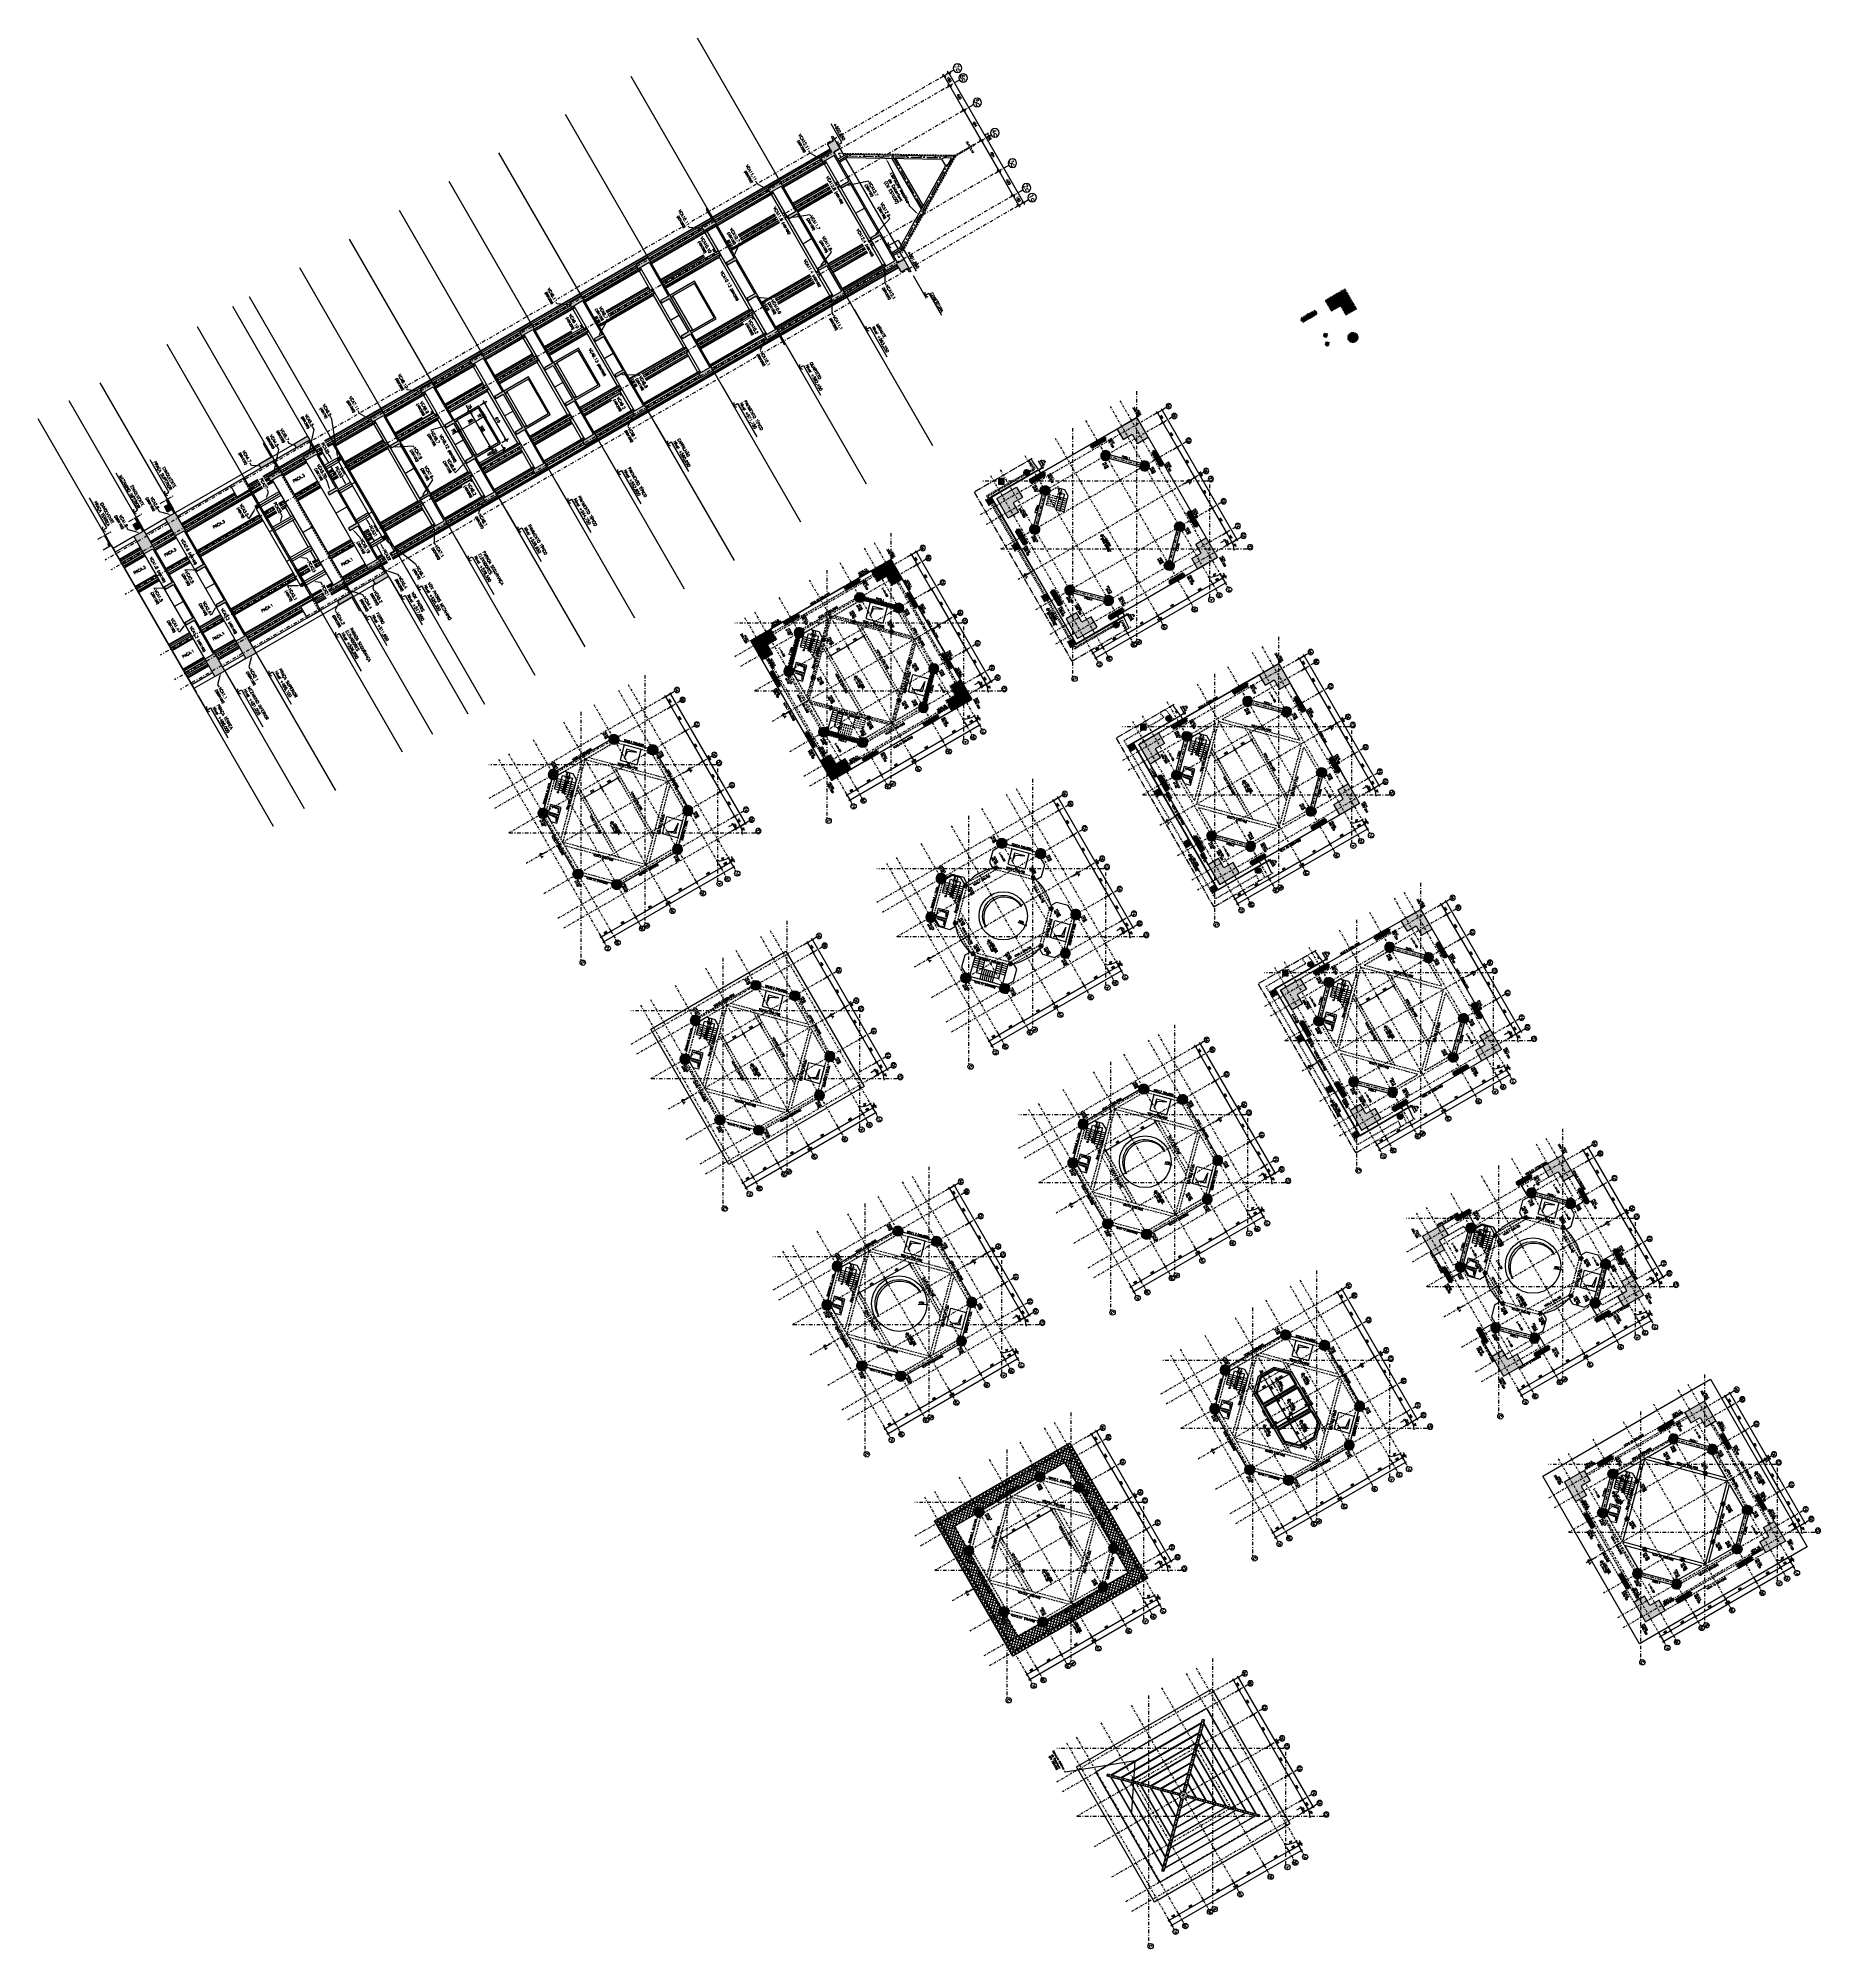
# Model space of a CAD drawing. Header units: metres. Extents: x 661733 to 661987, y 8168511 to 8168781.
import ezdxf
from ezdxf import colors
from ezdxf.entities.mleader import LeaderData, LeaderLine
from ezdxf.enums import TextEntityAlignment as Align
from ezdxf.math import Vec2, Vec3

# ---------------------------------------------------------------- set-up
doc = ezdxf.new("R2010")
doc.units = ezdxf.units.M
doc.header["$MEASUREMENT"] = 0
for name, pattern in [('SPX-CAMPANARIO$0$CENTER2', [1.125, 0.75, -0.125, 0.125, -0.125]), ('SPX-CAMPANARIO$0$DASHDOT2', [0.5, 0.25, -0.125, 0, -0.125]), ('SPX-CAMPANARIO$0$HIDDEN2', [0.1875, 0.125, -0.0625])]:
    doc.linetypes.add(name, pattern=pattern)
doc.layers.get('0').update_dxf_attribs({"linetype": 'CONTINUOUS'})
doc.layers.get('Defpoints').update_dxf_attribs({"linetype": 'CONTINUOUS'})
for name, color, linetype in [('SPX-CAMPANARIO$0$SP 00 Me1', 9, 'SPX-CAMPANARIO$0$DASHDOT2'), ('SPX-CAMPANARIO$0$SP0Me1', 9, 'SPX-CAMPANARIO$0$DASHDOT2'), ('SPX-CAMPANARIO$0$SP1CRT1', 3, 'CONTINUOUS'), ('SPX-CAMPANARIO$0$SP1INV1', 5, 'SPX-CAMPANARIO$0$HIDDEN2'), ('SPX-CAMPANARIO$0$SP1INV2', 8, 'SPX-CAMPANARIO$0$HIDDEN2'), ('SPX-CAMPANARIO$0$SP1VST1', 2, 'CONTINUOUS'), ('SPX-CAMPANARIO$0$SP1VST2', 1, 'CONTINUOUS'), ('SPX-CAMPANARIO$0$SP1VST3', 5, 'CONTINUOUS'), ('SPX-CAMPANARIO$0$SP1VST4', 9, 'CONTINUOUS'), ('SPX-CAMPANARIO$0$SP2INV1', 5, 'SPX-CAMPANARIO$0$HIDDEN2'), ('SPX-CAMPANARIO$0$SP2INV2', 8, 'SPX-CAMPANARIO$0$HIDDEN2'), ('SPX-CAMPANARIO$0$SP3HT2', 254, 'CONTINUOUS'), ('SPX-CAMPANARIO$0$SP3HT3', 9, 'CONTINUOUS'), ('SPX-CAMPANARIO$0$SP3HT4', 251, 'CONTINUOUS'), ('SPX-CAMPANARIO$0$SP4DIM1', 5, 'CONTINUOUS'), ('SPX-CAMPANARIO$0$SP4TN 1', 5, 'CONTINUOUS'), ('SPX-CAMPANARIO$0$SP4TN1', 5, 'CONTINUOUS'), ('SPX-CAMPANARIO$0$SP4TXT 2', 2, 'CONTINUOUS'), ('SPX-CAMPANARIO$0$SP4TXT2', 2, 'CONTINUOUS'), ('SPX-CAMPANARIO$0$SP4TXT4', 4, 'CONTINUOUS')]:
    doc.layers.add(name, color=color, linetype=linetype)
doc.styles.add('SPX-CAMPANARIO$0$ROMANS', font='romans.shx')
doc.styles.add('SPX-CAMPANARIO$0$SP_T-Geral', font='romans.shx')
doc.styles.add('SPX-CAMPANARIO$0$SP_TD_w.8', font='romans.shx', dxfattribs={"width": 0.8})
doc.dimstyles.new('SPX-CAMPANARIO$0$SP_D125cm_18', dxfattribs={"dimtxt": 0.225, "dimasz": 0.025, "dimexe": 0.25, "dimexo": 0.125, "dimgap": 0.125, "dimtad": 1, "dimdec": 1, "dimlfac": 100, "dimdsep": 46, "dimtxsty": 'SPX-CAMPANARIO$0$SP_TD_w.8', "dimblk": 'SPX-CAMPANARIO$0$TIC', "dimcen": 0.0125, "dimdle": 0.125, "dimclrt": 2, "dimadec": 3, "dimazin": 2, "dimtfac": 1, "dimtdec": 1, "dimtmove": 0, "dimatfit": 3, "dimfxl": 0.2, "dimtolj": 1, "dimtzin": 0, "dimarcsym": 0})
doc.dimstyles.new('SPX-CAMPANARIO$0$SP_D200cm_18', dxfattribs={"dimtxt": 0.36, "dimasz": 0.04, "dimexe": 0.4, "dimexo": 0.2, "dimgap": 0.2, "dimtad": 1, "dimdec": 1, "dimlfac": 100, "dimdsep": 46, "dimtxsty": 'SPX-CAMPANARIO$0$SP_TD_w.8', "dimblk": 'SPX-CAMPANARIO$0$TIC', "dimcen": 0.02, "dimdle": 0.125, "dimclrt": 2, "dimadec": 3, "dimazin": 2, "dimtfac": 1, "dimtdec": 1, "dimtmove": 0, "dimatfit": 3, "dimfxl": 0.2, "dimtolj": 1, "dimtzin": 0, "dimarcsym": 0})
pattern_1 = [(345, (661313.91045, 8168481.81246), (0.03235238, 0.120740728), [])]
pattern_2 = [(75, (661313.91045, 8168481.81246), (-0.120740728, 0.03235238), [])]
pattern_3 = [(345, (661313.91045, 8168481.81246), (0.03235238, 0.120740728), [])]

# ---------------------------------------------------------------- blocks, each defined once
blk = doc.blocks.new('SPX-CAMPANARIO$0$SP_P_L')
at = {"layer": 'SPX-CAMPANARIO$0$SP3HT2', "ltscale": 10}
h = blk.add_hatch(color=256, dxfattribs=at)
h.dxf.hatch_style = 1
h.paths.add_polyline_path([(-2.35, 0.85), (0.85, 0.85), (0.85, -2.35), (-0.85, -2.35), (-0.85, -0.85), (-2.35, -0.85)])
at = {"layer": 'SPX-CAMPANARIO$0$SP1CRT1', "ltscale": 10}
blk.add_lwpolyline([(-2.35, 0.85), (0.85, 0.85), (0.85, -2.35), (-0.85, -2.35), (-0.85, -0.85), (-2.35, -0.85), (-2.35, 0.85)], dxfattribs=at)
blk = doc.blocks.new('*U61')
at = {"layer": 'SPX-CAMPANARIO$0$SP 00 Me1', "color": 0, "linetype": 'Continuous'}
blk.add_line((0, -0.15), (0, 0), dxfattribs=at)
blk.add_circle((0, -0.45), 0.3, dxfattribs=at)
at = {"layer": 'SPX-CAMPANARIO$0$SP 00 Me1', "color": 0, "linetype": 'Continuous', "style": 'SPX-CAMPANARIO$0$SP_T-Geral'}
blk.add_attdef('EIXO?', text='', height=0.3, dxfattribs=at).set_placement((0, -0.45), align=Align.MIDDLE_CENTER)
blk = doc.blocks.new('SPX-CAMPANARIO$0$TIC')
at = {"color": 2, "linetype": 'Continuous'}
blk.add_line((4.6, 4.6), (-4.6, -4.6), dxfattribs=at)
at = {"color": 5}
blk.add_line((-1, 0), (7.5, 0), dxfattribs=at)
blk = doc.blocks.new('*D77')
at = {"layer": 'Defpoints', "color": 0, "linetype": 'Continuous', "transparency": 16777216}
for p in [(-10.54, 13.48), (-8.94, 14.24), (-8.94, 13.48)]:
    blk.add_point(p, dxfattribs=at)
at = {"layer": 'SPX-CAMPANARIO$0$SP4DIM1', "color": 0, "linetype": 'Continuous', "lineweight": -2, "transparency": 16777216}
for p, q in [((-10.54, 13.61), (-10.54, 14.49)), ((-10.51, 14.24), (-8.96, 14.24)), ((-8.94, 13.61), (-8.94, 14.49))]:
    blk.add_line(p, q, dxfattribs=at)
at = {"layer": 'SPX-CAMPANARIO$0$SP4DIM1', "color": 0, "linetype": 'Continuous', "lineweight": -2, "transparency": 16777216, "xscale": 0.025, "yscale": 0.025, "zscale": 0.025, "rotation": 180}
blk.add_blockref('SPX-CAMPANARIO$0$TIC', (-10.54, 14.24), dxfattribs=at)
at = {"layer": 'SPX-CAMPANARIO$0$SP4DIM1', "color": 0, "linetype": 'Continuous', "lineweight": -2, "transparency": 16777216, "xscale": 0.025, "yscale": 0.025, "zscale": 0.025}
blk.add_blockref('SPX-CAMPANARIO$0$TIC', (-8.94, 14.24), dxfattribs=at)
at = {"layer": 'SPX-CAMPANARIO$0$SP4DIM1', "color": 2, "linetype": 'Continuous', "transparency": 16777216, "insert": (-9.74, 14.48), "char_height": 0.225, "attachment_point": 5, "style": 'SPX-CAMPANARIO$0$SP_TD_w.8'}
blk.add_mtext('\\A1;160', dxfattribs=at)
blk = doc.blocks.new('*D78')
at = {"layer": 'Defpoints', "color": 0, "linetype": 'Continuous', "transparency": 16777216}
for p in [(-10.54, 14.27), (10.54, 15.03), (10.54, 14.27)]:
    blk.add_point(p, dxfattribs=at)
at = {"layer": 'SPX-CAMPANARIO$0$SP4DIM1', "color": 0, "linetype": 'Continuous', "lineweight": -2, "transparency": 16777216}
for p, q in [((-10.54, 14.39), (-10.54, 15.28)), ((-10.51, 15.03), (10.51, 15.03)), ((10.54, 14.39), (10.54, 15.28))]:
    blk.add_line(p, q, dxfattribs=at)
at = {"layer": 'SPX-CAMPANARIO$0$SP4DIM1', "color": 0, "linetype": 'Continuous', "lineweight": -2, "transparency": 16777216, "xscale": 0.025, "yscale": 0.025, "zscale": 0.025, "rotation": 180}
blk.add_blockref('SPX-CAMPANARIO$0$TIC', (-10.54, 15.03), dxfattribs=at)
at = {"layer": 'SPX-CAMPANARIO$0$SP4DIM1', "color": 0, "linetype": 'Continuous', "lineweight": -2, "transparency": 16777216, "xscale": 0.025, "yscale": 0.025, "zscale": 0.025}
blk.add_blockref('SPX-CAMPANARIO$0$TIC', (10.54, 15.03), dxfattribs=at)
at = {"layer": 'SPX-CAMPANARIO$0$SP4DIM1', "color": 2, "linetype": 'Continuous', "transparency": 16777216, "insert": (0, 15.26), "char_height": 0.225, "attachment_point": 5, "style": 'SPX-CAMPANARIO$0$SP_TD_w.8'}
blk.add_mtext('\\A1;2108', dxfattribs=at)
blk = doc.blocks.new('*D79')
at = {"layer": 'Defpoints', "color": 0, "linetype": 'Continuous', "transparency": 16777216}
for p in [(-8.94, 14.24), (-8.94, 13.48), (-4.94, 13.48)]:
    blk.add_point(p, dxfattribs=at)
at = {"layer": 'SPX-CAMPANARIO$0$SP4DIM1', "color": 0, "linetype": 'Continuous', "lineweight": -2, "transparency": 16777216}
for p, q in [((-8.94, 13.61), (-8.94, 14.49)), ((-4.96, 14.24), (-8.91, 14.24)), ((-4.94, 13.61), (-4.94, 14.49))]:
    blk.add_line(p, q, dxfattribs=at)
at = {"layer": 'SPX-CAMPANARIO$0$SP4DIM1', "color": 0, "linetype": 'Continuous', "lineweight": -2, "transparency": 16777216, "xscale": 0.025, "yscale": 0.025, "zscale": 0.025, "rotation": 180}
blk.add_blockref('SPX-CAMPANARIO$0$TIC', (-8.94, 14.24), dxfattribs=at)
at = {"layer": 'SPX-CAMPANARIO$0$SP4DIM1', "color": 0, "linetype": 'Continuous', "lineweight": -2, "transparency": 16777216, "xscale": 0.025, "yscale": 0.025, "zscale": 0.025}
blk.add_blockref('SPX-CAMPANARIO$0$TIC', (-4.94, 14.24), dxfattribs=at)
at = {"layer": 'SPX-CAMPANARIO$0$SP4DIM1', "color": 2, "linetype": 'Continuous', "transparency": 16777216, "insert": (-6.94, 14.48), "char_height": 0.225, "attachment_point": 5, "style": 'SPX-CAMPANARIO$0$SP_TD_w.8'}
blk.add_mtext('\\A1;400', dxfattribs=at)
blk = doc.blocks.new('*D80')
at = {"layer": 'Defpoints', "color": 0, "linetype": 'Continuous', "transparency": 16777216}
for p in [(-4.94, 13.48), (0, 14.24), (0, 13.48)]:
    blk.add_point(p, dxfattribs=at)
at = {"layer": 'SPX-CAMPANARIO$0$SP4DIM1', "color": 0, "linetype": 'Continuous', "lineweight": -2, "transparency": 16777216}
for p, q in [((-4.94, 13.61), (-4.94, 14.49)), ((-4.91, 14.24), (-0.03, 14.24)), ((0, 13.61), (0, 14.49))]:
    blk.add_line(p, q, dxfattribs=at)
at = {"layer": 'SPX-CAMPANARIO$0$SP4DIM1', "color": 0, "linetype": 'Continuous', "lineweight": -2, "transparency": 16777216, "xscale": 0.025, "yscale": 0.025, "zscale": 0.025, "rotation": 180}
blk.add_blockref('SPX-CAMPANARIO$0$TIC', (-4.94, 14.24), dxfattribs=at)
at = {"layer": 'SPX-CAMPANARIO$0$SP4DIM1', "color": 0, "linetype": 'Continuous', "lineweight": -2, "transparency": 16777216, "xscale": 0.025, "yscale": 0.025, "zscale": 0.025}
blk.add_blockref('SPX-CAMPANARIO$0$TIC', (0, 14.24), dxfattribs=at)
at = {"layer": 'SPX-CAMPANARIO$0$SP4DIM1', "color": 2, "linetype": 'Continuous', "transparency": 16777216, "insert": (-2.47, 14.48), "char_height": 0.225, "attachment_point": 5, "style": 'SPX-CAMPANARIO$0$SP_TD_w.8'}
blk.add_mtext('\\A1;494', dxfattribs=at)
blk = doc.blocks.new('*D81')
at = {"layer": 'Defpoints', "color": 0, "linetype": 'Continuous', "transparency": 16777216}
for p in [(0, 13.48), (4.94, 14.24), (4.94, 13.48)]:
    blk.add_point(p, dxfattribs=at)
at = {"layer": 'SPX-CAMPANARIO$0$SP4DIM1', "color": 0, "linetype": 'Continuous', "lineweight": -2, "transparency": 16777216}
for p, q in [((0, 13.61), (0, 14.49)), ((0.02, 14.24), (4.91, 14.24)), ((4.94, 13.61), (4.94, 14.49))]:
    blk.add_line(p, q, dxfattribs=at)
at = {"layer": 'SPX-CAMPANARIO$0$SP4DIM1', "color": 0, "linetype": 'Continuous', "lineweight": -2, "transparency": 16777216, "xscale": 0.025, "yscale": 0.025, "zscale": 0.025, "rotation": 180}
blk.add_blockref('SPX-CAMPANARIO$0$TIC', (0, 14.24), dxfattribs=at)
at = {"layer": 'SPX-CAMPANARIO$0$SP4DIM1', "color": 0, "linetype": 'Continuous', "lineweight": -2, "transparency": 16777216, "xscale": 0.025, "yscale": 0.025, "zscale": 0.025}
blk.add_blockref('SPX-CAMPANARIO$0$TIC', (4.94, 14.24), dxfattribs=at)
at = {"layer": 'SPX-CAMPANARIO$0$SP4DIM1', "color": 2, "linetype": 'Continuous', "transparency": 16777216, "insert": (2.47, 14.48), "char_height": 0.225, "attachment_point": 5, "style": 'SPX-CAMPANARIO$0$SP_TD_w.8'}
blk.add_mtext('\\A1;494', dxfattribs=at)
blk = doc.blocks.new('*D82')
at = {"layer": 'Defpoints', "color": 0, "linetype": 'Continuous', "transparency": 16777216}
for p in [(4.94, 13.48), (8.94, 14.24), (8.94, 13.48)]:
    blk.add_point(p, dxfattribs=at)
at = {"layer": 'SPX-CAMPANARIO$0$SP4DIM1', "color": 0, "linetype": 'Continuous', "lineweight": -2, "transparency": 16777216}
for p, q in [((4.94, 13.61), (4.94, 14.49)), ((4.96, 14.24), (8.91, 14.24)), ((8.94, 13.61), (8.94, 14.49))]:
    blk.add_line(p, q, dxfattribs=at)
at = {"layer": 'SPX-CAMPANARIO$0$SP4DIM1', "color": 0, "linetype": 'Continuous', "lineweight": -2, "transparency": 16777216, "xscale": 0.025, "yscale": 0.025, "zscale": 0.025, "rotation": 180}
blk.add_blockref('SPX-CAMPANARIO$0$TIC', (4.94, 14.24), dxfattribs=at)
at = {"layer": 'SPX-CAMPANARIO$0$SP4DIM1', "color": 0, "linetype": 'Continuous', "lineweight": -2, "transparency": 16777216, "xscale": 0.025, "yscale": 0.025, "zscale": 0.025}
blk.add_blockref('SPX-CAMPANARIO$0$TIC', (8.94, 14.24), dxfattribs=at)
at = {"layer": 'SPX-CAMPANARIO$0$SP4DIM1', "color": 2, "linetype": 'Continuous', "transparency": 16777216, "insert": (6.94, 14.48), "char_height": 0.225, "attachment_point": 5, "style": 'SPX-CAMPANARIO$0$SP_TD_w.8'}
blk.add_mtext('\\A1;400', dxfattribs=at)
blk = doc.blocks.new('*D83')
at = {"layer": 'Defpoints', "color": 0, "linetype": 'Continuous', "transparency": 16777216}
for p in [(8.94, 13.48), (10.54, 14.24), (10.54, 13.48)]:
    blk.add_point(p, dxfattribs=at)
at = {"layer": 'SPX-CAMPANARIO$0$SP4DIM1', "color": 0, "linetype": 'Continuous', "lineweight": -2, "transparency": 16777216}
for p, q in [((8.94, 13.61), (8.94, 14.49)), ((8.96, 14.24), (10.51, 14.24)), ((10.54, 13.61), (10.54, 14.49))]:
    blk.add_line(p, q, dxfattribs=at)
at = {"layer": 'SPX-CAMPANARIO$0$SP4DIM1', "color": 0, "linetype": 'Continuous', "lineweight": -2, "transparency": 16777216, "xscale": 0.025, "yscale": 0.025, "zscale": 0.025, "rotation": 180}
blk.add_blockref('SPX-CAMPANARIO$0$TIC', (8.94, 14.24), dxfattribs=at)
at = {"layer": 'SPX-CAMPANARIO$0$SP4DIM1', "color": 0, "linetype": 'Continuous', "lineweight": -2, "transparency": 16777216, "xscale": 0.025, "yscale": 0.025, "zscale": 0.025}
blk.add_blockref('SPX-CAMPANARIO$0$TIC', (10.54, 14.24), dxfattribs=at)
at = {"layer": 'SPX-CAMPANARIO$0$SP4DIM1', "color": 2, "linetype": 'Continuous', "transparency": 16777216, "insert": (9.74, 14.48), "char_height": 0.225, "attachment_point": 5, "style": 'SPX-CAMPANARIO$0$SP_TD_w.8'}
blk.add_mtext('\\A1;160', dxfattribs=at)
blk = doc.blocks.new('*D84')
at = {"layer": 'Defpoints', "color": 0, "linetype": 'Continuous', "transparency": 16777216}
for p in [(13.48, -8.94), (13.48, -10.54), (14.24, -8.94)]:
    blk.add_point(p, dxfattribs=at)
at = {"layer": 'SPX-CAMPANARIO$0$SP4DIM1', "color": 0, "linetype": 'Continuous', "lineweight": -2, "transparency": 16777216}
for p, q in [((13.61, -8.94), (14.49, -8.94)), ((13.61, -10.54), (14.49, -10.54)), ((14.24, -10.51), (14.24, -8.96))]:
    blk.add_line(p, q, dxfattribs=at)
at = {"layer": 'SPX-CAMPANARIO$0$SP4DIM1', "color": 0, "linetype": 'Continuous', "lineweight": -2, "transparency": 16777216, "xscale": 0.025, "yscale": 0.025, "zscale": 0.025}
for p, rotation in [((14.24, -8.94), 90), ((14.24, -10.54), 270)]:
    blk.add_blockref('SPX-CAMPANARIO$0$TIC', p, dxfattribs=dict(at, rotation=rotation))
at = {"layer": 'SPX-CAMPANARIO$0$SP4DIM1', "color": 2, "linetype": 'Continuous', "transparency": 16777216, "insert": (14.01, -9.74), "char_height": 0.225, "attachment_point": 5, "rotation": 90, "style": 'SPX-CAMPANARIO$0$SP_TD_w.8'}
blk.add_mtext('\\A1;160', dxfattribs=at)
blk = doc.blocks.new('*D85')
at = {"layer": 'Defpoints', "color": 0, "linetype": 'Continuous', "transparency": 16777216}
for p in [(13.48, -4.94), (13.48, -8.94), (14.24, -8.94)]:
    blk.add_point(p, dxfattribs=at)
at = {"layer": 'SPX-CAMPANARIO$0$SP4DIM1', "color": 0, "linetype": 'Continuous', "lineweight": -2, "transparency": 16777216}
for p, q in [((13.61, -4.94), (14.49, -4.94)), ((14.24, -4.96), (14.24, -8.91)), ((13.61, -8.94), (14.49, -8.94))]:
    blk.add_line(p, q, dxfattribs=at)
at = {"layer": 'SPX-CAMPANARIO$0$SP4DIM1', "color": 0, "linetype": 'Continuous', "lineweight": -2, "transparency": 16777216, "xscale": 0.025, "yscale": 0.025, "zscale": 0.025}
for p, rotation in [((14.24, -4.94), 90), ((14.24, -8.94), 270)]:
    blk.add_blockref('SPX-CAMPANARIO$0$TIC', p, dxfattribs=dict(at, rotation=rotation))
at = {"layer": 'SPX-CAMPANARIO$0$SP4DIM1', "color": 2, "linetype": 'Continuous', "transparency": 16777216, "insert": (14.01, -6.94), "char_height": 0.225, "attachment_point": 5, "rotation": 90, "style": 'SPX-CAMPANARIO$0$SP_TD_w.8'}
blk.add_mtext('\\A1;400', dxfattribs=at)
blk = doc.blocks.new('*D86')
at = {"layer": 'Defpoints', "color": 0, "linetype": 'Continuous', "transparency": 16777216}
for p in [(13.48, 0), (14.24, 0), (13.48, -4.94)]:
    blk.add_point(p, dxfattribs=at)
at = {"layer": 'SPX-CAMPANARIO$0$SP4DIM1', "color": 0, "linetype": 'Continuous', "lineweight": -2, "transparency": 16777216}
for p, q in [((13.61, 0), (14.49, 0)), ((14.24, -4.91), (14.24, -0.03)), ((13.61, -4.94), (14.49, -4.94))]:
    blk.add_line(p, q, dxfattribs=at)
at = {"layer": 'SPX-CAMPANARIO$0$SP4DIM1', "color": 0, "linetype": 'Continuous', "lineweight": -2, "transparency": 16777216, "xscale": 0.025, "yscale": 0.025, "zscale": 0.025}
for p, rotation in [((14.24, 0), 90), ((14.24, -4.94), 270)]:
    blk.add_blockref('SPX-CAMPANARIO$0$TIC', p, dxfattribs=dict(at, rotation=rotation))
at = {"layer": 'SPX-CAMPANARIO$0$SP4DIM1', "color": 2, "linetype": 'Continuous', "transparency": 16777216, "insert": (14.01, -2.47), "char_height": 0.225, "attachment_point": 5, "rotation": 90, "style": 'SPX-CAMPANARIO$0$SP_TD_w.8'}
blk.add_mtext('\\A1;494', dxfattribs=at)
blk = doc.blocks.new('*D87')
at = {"layer": 'Defpoints', "color": 0, "linetype": 'Continuous', "transparency": 16777216}
for p in [(13.48, 4.94), (14.24, 4.94), (13.48, 0)]:
    blk.add_point(p, dxfattribs=at)
at = {"layer": 'SPX-CAMPANARIO$0$SP4DIM1', "color": 0, "linetype": 'Continuous', "lineweight": -2, "transparency": 16777216}
for p, q in [((13.61, 4.94), (14.49, 4.94)), ((14.24, 0.02), (14.24, 4.91)), ((13.61, 0), (14.49, 0))]:
    blk.add_line(p, q, dxfattribs=at)
at = {"layer": 'SPX-CAMPANARIO$0$SP4DIM1', "color": 0, "linetype": 'Continuous', "lineweight": -2, "transparency": 16777216, "xscale": 0.025, "yscale": 0.025, "zscale": 0.025}
for p, rotation in [((14.24, 4.94), 90), ((14.24, 0), 270)]:
    blk.add_blockref('SPX-CAMPANARIO$0$TIC', p, dxfattribs=dict(at, rotation=rotation))
at = {"layer": 'SPX-CAMPANARIO$0$SP4DIM1', "color": 2, "linetype": 'Continuous', "transparency": 16777216, "insert": (14.01, 2.47), "char_height": 0.225, "attachment_point": 5, "rotation": 90, "style": 'SPX-CAMPANARIO$0$SP_TD_w.8'}
blk.add_mtext('\\A1;494', dxfattribs=at)
blk = doc.blocks.new('*D88')
at = {"layer": 'Defpoints', "color": 0, "linetype": 'Continuous', "transparency": 16777216}
for p in [(13.48, 8.94), (14.24, 8.94), (13.48, 4.94)]:
    blk.add_point(p, dxfattribs=at)
at = {"layer": 'SPX-CAMPANARIO$0$SP4DIM1', "color": 0, "linetype": 'Continuous', "lineweight": -2, "transparency": 16777216}
for p, q in [((13.61, 8.94), (14.49, 8.94)), ((14.24, 4.96), (14.24, 8.91)), ((13.61, 4.94), (14.49, 4.94))]:
    blk.add_line(p, q, dxfattribs=at)
at = {"layer": 'SPX-CAMPANARIO$0$SP4DIM1', "color": 0, "linetype": 'Continuous', "lineweight": -2, "transparency": 16777216, "xscale": 0.025, "yscale": 0.025, "zscale": 0.025}
for p, rotation in [((14.24, 8.94), 90), ((14.24, 4.94), 270)]:
    blk.add_blockref('SPX-CAMPANARIO$0$TIC', p, dxfattribs=dict(at, rotation=rotation))
at = {"layer": 'SPX-CAMPANARIO$0$SP4DIM1', "color": 2, "linetype": 'Continuous', "transparency": 16777216, "insert": (14.01, 6.94), "char_height": 0.225, "attachment_point": 5, "rotation": 90, "style": 'SPX-CAMPANARIO$0$SP_TD_w.8'}
blk.add_mtext('\\A1;400', dxfattribs=at)
blk = doc.blocks.new('*D89')
at = {"layer": 'Defpoints', "color": 0, "linetype": 'Continuous', "transparency": 16777216}
for p in [(13.48, 10.54), (13.48, 8.94), (14.24, 10.54)]:
    blk.add_point(p, dxfattribs=at)
at = {"layer": 'SPX-CAMPANARIO$0$SP4DIM1', "color": 0, "linetype": 'Continuous', "lineweight": -2, "transparency": 16777216}
for p, q in [((13.61, 10.54), (14.49, 10.54)), ((13.61, 8.94), (14.49, 8.94)), ((14.24, 8.96), (14.24, 10.51))]:
    blk.add_line(p, q, dxfattribs=at)
at = {"layer": 'SPX-CAMPANARIO$0$SP4DIM1', "color": 0, "linetype": 'Continuous', "lineweight": -2, "transparency": 16777216, "xscale": 0.025, "yscale": 0.025, "zscale": 0.025}
for p, rotation in [((14.24, 10.54), 90), ((14.24, 8.94), 270)]:
    blk.add_blockref('SPX-CAMPANARIO$0$TIC', p, dxfattribs=dict(at, rotation=rotation))
at = {"layer": 'SPX-CAMPANARIO$0$SP4DIM1', "color": 2, "linetype": 'Continuous', "transparency": 16777216, "insert": (14.01, 9.74), "char_height": 0.225, "attachment_point": 5, "rotation": 90, "style": 'SPX-CAMPANARIO$0$SP_TD_w.8'}
blk.add_mtext('\\A1;160', dxfattribs=at)
blk = doc.blocks.new('*D90')
at = {"layer": 'Defpoints', "color": 0, "linetype": 'Continuous', "transparency": 16777216}
for p in [(14.27, 10.54), (15.03, 10.54), (14.27, -10.54)]:
    blk.add_point(p, dxfattribs=at)
at = {"layer": 'SPX-CAMPANARIO$0$SP4DIM1', "color": 0, "linetype": 'Continuous', "lineweight": -2, "transparency": 16777216}
for p, q in [((14.39, 10.54), (15.28, 10.54)), ((15.03, -10.51), (15.03, 10.51)), ((14.39, -10.54), (15.28, -10.54))]:
    blk.add_line(p, q, dxfattribs=at)
at = {"layer": 'SPX-CAMPANARIO$0$SP4DIM1', "color": 0, "linetype": 'Continuous', "lineweight": -2, "transparency": 16777216, "xscale": 0.025, "yscale": 0.025, "zscale": 0.025}
for p, rotation in [((15.03, 10.54), 90), ((15.03, -10.54), 270)]:
    blk.add_blockref('SPX-CAMPANARIO$0$TIC', p, dxfattribs=dict(at, rotation=rotation))
at = {"layer": 'SPX-CAMPANARIO$0$SP4DIM1', "color": 2, "linetype": 'Continuous', "transparency": 16777216, "insert": (14.79, 0), "char_height": 0.225, "attachment_point": 5, "rotation": 90, "style": 'SPX-CAMPANARIO$0$SP_TD_w.8'}
blk.add_mtext('\\A1;2108', dxfattribs=at)
blk = doc.blocks.new('*D91')
at = {"layer": 'Defpoints', "color": 0, "linetype": 'Continuous', "transparency": 16777216}
for p in [(10.54, 15.54), (11.2, 14.13), (12.4, 15.54), (-5.02, -14.64), (10.54, -14.64)]:
    blk.add_point(p, dxfattribs=at)
at = {"layer": 'SPX-CAMPANARIO$0$SP4DIM1', "color": 0, "linetype": 'Continuous', "lineweight": -2, "transparency": 16777216}
blk.add_arc((10.54, 12.31), 1.93, 60.7418, 89.2582, dxfattribs=at)
at = {"layer": 'SPX-CAMPANARIO$0$SP4DIM1', "color": 0, "linetype": 'Continuous', "lineweight": -2, "transparency": 16777216, "xscale": 0.025, "yscale": 0.025, "zscale": 0.025}
for p, rotation in [((10.54, 14.24), 179.6291151257718), ((11.5, 13.98), 330.3708836166287)]:
    blk.add_blockref('SPX-CAMPANARIO$0$TIC', p, dxfattribs=dict(at, rotation=rotation))
at = {"layer": 'SPX-CAMPANARIO$0$SP4DIM1', "color": 2, "linetype": 'Continuous', "transparency": 16777216, "insert": (11.1, 14.41), "char_height": 0.225, "attachment_point": 5, "rotation": 345, "style": 'SPX-CAMPANARIO$0$SP_TD_w.8'}
blk.add_mtext('\\A1;30°', dxfattribs=at)
blk = doc.blocks.new('*D92')
at = {"layer": 'Defpoints', "color": 0, "linetype": 'Continuous', "transparency": 16777216}
for p in [(1.9, 15.54), (-14.64, 10.54), (13.4, 9.51), (15.54, 10.54), (15.54, 7.66)]:
    blk.add_point(p, dxfattribs=at)
at = {"layer": 'SPX-CAMPANARIO$0$SP4DIM1', "color": 0, "linetype": 'Continuous', "lineweight": -2, "transparency": 16777216}
blk.add_arc((10.56, 10.54), 3.02, 330.4737, 359.5263, dxfattribs=at)
at = {"layer": 'SPX-CAMPANARIO$0$SP4DIM1', "color": 0, "linetype": 'Continuous', "lineweight": -2, "transparency": 16777216, "xscale": 0.025, "yscale": 0.025, "zscale": 0.025}
for p, rotation in [((13.17, 9.03), 240.2368611810396), ((13.58, 10.54), 89.76313876443008)]:
    blk.add_blockref('SPX-CAMPANARIO$0$TIC', p, dxfattribs=dict(at, rotation=rotation))
at = {"layer": 'SPX-CAMPANARIO$0$SP4DIM1', "color": 2, "linetype": 'Continuous', "transparency": 16777216, "insert": (13.25, 9.82), "char_height": 0.225, "attachment_point": 5, "rotation": 75, "style": 'SPX-CAMPANARIO$0$SP_TD_w.8'}
blk.add_mtext('\\A1;30°', dxfattribs=at)
blk = doc.blocks.new('*D93')
at = {"layer": 'Defpoints', "color": 0, "linetype": 'Continuous', "transparency": 16777216}
for p in [(9.78, 12.7), (10.54, 13.46), (10.54, 12.7)]:
    blk.add_point(p, dxfattribs=at)
at = {"layer": 'SPX-CAMPANARIO$0$SP4DIM1', "color": 0, "linetype": 'Continuous', "lineweight": -2, "transparency": 16777216}
for p, q in [((9.78, 12.83), (9.78, 13.71)), ((10.54, 12.83), (10.54, 13.71)), ((9.8, 13.46), (10.51, 13.46))]:
    blk.add_line(p, q, dxfattribs=at)
at = {"layer": 'SPX-CAMPANARIO$0$SP4DIM1', "color": 0, "linetype": 'Continuous', "lineweight": -2, "transparency": 16777216, "xscale": 0.025, "yscale": 0.025, "zscale": 0.025, "rotation": 180}
blk.add_blockref('SPX-CAMPANARIO$0$TIC', (9.78, 13.46), dxfattribs=at)
at = {"layer": 'SPX-CAMPANARIO$0$SP4DIM1', "color": 0, "linetype": 'Continuous', "lineweight": -2, "transparency": 16777216, "xscale": 0.025, "yscale": 0.025, "zscale": 0.025}
blk.add_blockref('SPX-CAMPANARIO$0$TIC', (10.54, 13.46), dxfattribs=at)
at = {"layer": 'SPX-CAMPANARIO$0$SP4DIM1', "color": 2, "linetype": 'Continuous', "transparency": 16777216, "insert": (10.16, 13.7), "char_height": 0.225, "attachment_point": 5, "style": 'SPX-CAMPANARIO$0$SP_TD_w.8'}
blk.add_mtext('\\A1;76.4', dxfattribs=at)
blk = doc.blocks.new('*D94')
at = {"layer": 'Defpoints', "color": 0, "linetype": 'Continuous', "transparency": 16777216}
for p in [(13.48, 10.99), (13.48, 10.54), (14.24, 10.54)]:
    blk.add_point(p, dxfattribs=at)
at = {"layer": 'SPX-CAMPANARIO$0$SP4DIM1', "color": 0, "linetype": 'Continuous', "lineweight": -2, "transparency": 16777216}
for p, q in [((13.61, 10.99), (14.49, 10.99)), ((14.24, 10.96), (14.24, 10.56)), ((13.61, 10.54), (14.49, 10.54))]:
    blk.add_line(p, q, dxfattribs=at)
at = {"layer": 'SPX-CAMPANARIO$0$SP4DIM1', "color": 0, "linetype": 'Continuous', "lineweight": -2, "transparency": 16777216, "xscale": 0.025, "yscale": 0.025, "zscale": 0.025}
for p, rotation in [((14.24, 10.99), 90), ((14.24, 10.54), 270)]:
    blk.add_blockref('SPX-CAMPANARIO$0$TIC', p, dxfattribs=dict(at, rotation=rotation))
at = {"layer": 'SPX-CAMPANARIO$0$SP4DIM1', "color": 2, "linetype": 'Continuous', "transparency": 16777216, "insert": (14.01, 10.76), "char_height": 0.225, "attachment_point": 5, "rotation": 90, "style": 'SPX-CAMPANARIO$0$SP_TD_w.8'}
blk.add_mtext('\\A1;45', dxfattribs=at)
blk = doc.blocks.new('SPX-CAMPANARIO$0$SP_P_60_230')
at = {"layer": 'SPX-CAMPANARIO$0$SP3HT2', "linetype": 'Continuous'}
h = blk.add_hatch(color=256, dxfattribs=at)
h.dxf.hatch_style = 1
h.paths.add_polyline_path([(-0.3, -1.23), (0.3, -1.23), (0.3, 1.07), (-0.3, 1.07)])
at = {"layer": 'SPX-CAMPANARIO$0$SP0Me1'}
for p, q in [((0, 1.24), (0, -1.4)), ((0.47, -0.08), (-0.47, -0.08))]:
    blk.add_line(p, q, dxfattribs=at)
at = {"layer": 'SPX-CAMPANARIO$0$SP1CRT1', "ltscale": 10}
blk.add_lwpolyline([(-0.3, -1.23), (0.3, -1.23), (0.3, 1.07), (-0.3, 1.07)], close=True, dxfattribs=at)
blk = doc.blocks.new('*D22')
at = {"layer": 'Defpoints', "color": 0, "linetype": 'Continuous', "transparency": 16777216}
for p in [(661860.43, 8168775.02), (661861.23, 8168773.63), (661861.89, 8168774.01)]:
    blk.add_point(p, dxfattribs=at)
at = {"layer": 'SPX-CAMPANARIO$0$SP4DIM1', "color": 0, "linetype": 'Continuous', "lineweight": -2, "transparency": 16777216}
for p, q in [((661860.6, 8168775.12), (661861.43, 8168775.6)), ((661861.11, 8168775.36), (661861.87, 8168774.05)), ((661861.4, 8168773.73), (661862.23, 8168774.21))]:
    blk.add_line(p, q, dxfattribs=at)
at = {"layer": 'SPX-CAMPANARIO$0$SP4DIM1', "color": 0, "linetype": 'Continuous', "lineweight": -2, "transparency": 16777216, "xscale": 0.04, "yscale": 0.04, "zscale": 0.04}
for p, rotation in [((661861.09, 8168775.4), 120.0000000472875), ((661861.89, 8168774.01), 300.0000000472874)]:
    blk.add_blockref('SPX-CAMPANARIO$0$TIC', p, dxfattribs=dict(at, rotation=rotation))
at = {"layer": 'SPX-CAMPANARIO$0$SP4DIM1', "color": 2, "linetype": 'Continuous', "transparency": 16777216, "insert": (661861.82, 8168774.9), "char_height": 0.36, "attachment_point": 5, "rotation": 300, "style": 'SPX-CAMPANARIO$0$SP_TD_w.8'}
blk.add_mtext('\\A1;160', dxfattribs=at)
blk = doc.blocks.new('*D21')
at = {"layer": 'Defpoints', "color": 0, "linetype": 'Continuous', "transparency": 16777216}
for p in [(661861.11, 8168775.41), (661871.65, 8168757.16), (661872.3, 8168757.54)]:
    blk.add_point(p, dxfattribs=at)
at = {"layer": 'SPX-CAMPANARIO$0$SP4DIM1', "color": 0, "linetype": 'Continuous', "lineweight": -2, "transparency": 16777216}
for p, q in [((661861.28, 8168775.51), (661862.11, 8168775.99)), ((661861.78, 8168775.76), (661872.28, 8168757.57)), ((661871.82, 8168757.26), (661872.65, 8168757.74))]:
    blk.add_line(p, q, dxfattribs=at)
at = {"layer": 'SPX-CAMPANARIO$0$SP4DIM1', "color": 0, "linetype": 'Continuous', "lineweight": -2, "transparency": 16777216, "xscale": 0.04, "yscale": 0.04, "zscale": 0.04}
for p, rotation in [((661861.76, 8168775.79), 120.0000000472875), ((661872.3, 8168757.54), 300.0000000472874)]:
    blk.add_blockref('SPX-CAMPANARIO$0$TIC', p, dxfattribs=dict(at, rotation=rotation))
at = {"layer": 'SPX-CAMPANARIO$0$SP4DIM1', "color": 2, "linetype": 'Continuous', "transparency": 16777216, "insert": (661867.36, 8168766.85), "char_height": 0.36, "attachment_point": 5, "rotation": 300, "style": 'SPX-CAMPANARIO$0$SP_TD_w.8'}
blk.add_mtext('\\A1;2108', dxfattribs=at)
blk = doc.blocks.new('*D17')
at = {"layer": 'Defpoints', "color": 0, "linetype": 'Continuous', "transparency": 16777216}
for p in [(661861.23, 8168773.63), (661861.89, 8168774.01), (661863.23, 8168770.17)]:
    blk.add_point(p, dxfattribs=at)
at = {"layer": 'SPX-CAMPANARIO$0$SP4DIM1', "color": 0, "linetype": 'Continuous', "lineweight": -2, "transparency": 16777216}
for p, q in [((661861.4, 8168773.73), (661862.23, 8168774.21)), ((661863.87, 8168770.58), (661861.91, 8168773.98)), ((661863.4, 8168770.27), (661864.23, 8168770.75))]:
    blk.add_line(p, q, dxfattribs=at)
at = {"layer": 'SPX-CAMPANARIO$0$SP4DIM1', "color": 0, "linetype": 'Continuous', "lineweight": -2, "transparency": 16777216, "xscale": 0.04, "yscale": 0.04, "zscale": 0.04}
for p, rotation in [((661861.89, 8168774.01), 120.0000000472875), ((661863.89, 8168770.55), 300.0000000472875)]:
    blk.add_blockref('SPX-CAMPANARIO$0$TIC', p, dxfattribs=dict(at, rotation=rotation))
at = {"layer": 'SPX-CAMPANARIO$0$SP4DIM1', "color": 2, "linetype": 'Continuous', "transparency": 16777216, "insert": (661863.22, 8168772.47), "char_height": 0.36, "attachment_point": 5, "rotation": 300, "style": 'SPX-CAMPANARIO$0$SP_TD_w.8'}
blk.add_mtext('\\A1;400', dxfattribs=at)
blk = doc.blocks.new('*D18')
at = {"layer": 'Defpoints', "color": 0, "linetype": 'Continuous', "transparency": 16777216}
for p in [(661863.23, 8168770.17), (661865.7, 8168765.89), (661866.36, 8168766.27)]:
    blk.add_point(p, dxfattribs=at)
at = {"layer": 'SPX-CAMPANARIO$0$SP4DIM1', "color": 0, "linetype": 'Continuous', "lineweight": -2, "transparency": 16777216}
for p, q in [((661863.4, 8168770.27), (661864.23, 8168770.75)), ((661863.91, 8168770.51), (661866.34, 8168766.31)), ((661865.87, 8168765.99), (661866.7, 8168766.47))]:
    blk.add_line(p, q, dxfattribs=at)
at = {"layer": 'SPX-CAMPANARIO$0$SP4DIM1', "color": 0, "linetype": 'Continuous', "lineweight": -2, "transparency": 16777216, "xscale": 0.04, "yscale": 0.04, "zscale": 0.04}
for p, rotation in [((661863.89, 8168770.55), 120.0000000472875), ((661866.36, 8168766.27), 300.0000000472874)]:
    blk.add_blockref('SPX-CAMPANARIO$0$TIC', p, dxfattribs=dict(at, rotation=rotation))
at = {"layer": 'SPX-CAMPANARIO$0$SP4DIM1', "color": 2, "linetype": 'Continuous', "transparency": 16777216, "insert": (661865.45, 8168768.6), "char_height": 0.36, "attachment_point": 5, "rotation": 300, "style": 'SPX-CAMPANARIO$0$SP_TD_w.8'}
blk.add_mtext('\\A1;494', dxfattribs=at)
blk = doc.blocks.new('*D19')
at = {"layer": 'Defpoints', "color": 0, "linetype": 'Continuous', "transparency": 16777216}
for p in [(661865.7, 8168765.89), (661868.17, 8168761.61), (661868.83, 8168761.99)]:
    blk.add_point(p, dxfattribs=at)
at = {"layer": 'SPX-CAMPANARIO$0$SP4DIM1', "color": 0, "linetype": 'Continuous', "lineweight": -2, "transparency": 16777216}
for p, q in [((661865.87, 8168765.99), (661866.7, 8168766.47)), ((661866.38, 8168766.24), (661868.81, 8168762.03)), ((661868.34, 8168761.71), (661869.17, 8168762.19))]:
    blk.add_line(p, q, dxfattribs=at)
at = {"layer": 'SPX-CAMPANARIO$0$SP4DIM1', "color": 0, "linetype": 'Continuous', "lineweight": -2, "transparency": 16777216, "xscale": 0.04, "yscale": 0.04, "zscale": 0.04}
for p, rotation in [((661866.36, 8168766.27), 120.0000000472875), ((661868.83, 8168761.99), 300.0000000472874)]:
    blk.add_blockref('SPX-CAMPANARIO$0$TIC', p, dxfattribs=dict(at, rotation=rotation))
at = {"layer": 'SPX-CAMPANARIO$0$SP4DIM1', "color": 2, "linetype": 'Continuous', "transparency": 16777216, "insert": (661867.92, 8168764.32), "char_height": 0.36, "attachment_point": 5, "rotation": 300, "style": 'SPX-CAMPANARIO$0$SP_TD_w.8'}
blk.add_mtext('\\A1;494', dxfattribs=at)
blk = doc.blocks.new('*D20')
at = {"layer": 'Defpoints', "color": 0, "linetype": 'Continuous', "transparency": 16777216}
for p in [(661868.17, 8168761.61), (661870.17, 8168758.15), (661870.83, 8168758.53)]:
    blk.add_point(p, dxfattribs=at)
at = {"layer": 'SPX-CAMPANARIO$0$SP4DIM1', "color": 0, "linetype": 'Continuous', "lineweight": -2, "transparency": 16777216}
for p, q in [((661868.34, 8168761.71), (661869.17, 8168762.19)), ((661868.85, 8168761.96), (661870.81, 8168758.56)), ((661870.34, 8168758.25), (661871.17, 8168758.73))]:
    blk.add_line(p, q, dxfattribs=at)
at = {"layer": 'SPX-CAMPANARIO$0$SP4DIM1', "color": 0, "linetype": 'Continuous', "lineweight": -2, "transparency": 16777216, "xscale": 0.04, "yscale": 0.04, "zscale": 0.04}
for p, rotation in [((661868.83, 8168761.99), 120.0000000472875), ((661870.83, 8168758.53), 300.0000000472874)]:
    blk.add_blockref('SPX-CAMPANARIO$0$TIC', p, dxfattribs=dict(at, rotation=rotation))
at = {"layer": 'SPX-CAMPANARIO$0$SP4DIM1', "color": 2, "linetype": 'Continuous', "transparency": 16777216, "insert": (661870.15, 8168760.45), "char_height": 0.36, "attachment_point": 5, "rotation": 300, "style": 'SPX-CAMPANARIO$0$SP_TD_w.8'}
blk.add_mtext('\\A1;400', dxfattribs=at)
blk = doc.blocks.new('*D16')
at = {"layer": 'Defpoints', "color": 0, "linetype": 'Continuous', "transparency": 16777216}
for p in [(661870.17, 8168758.15), (661870.97, 8168756.76), (661871.63, 8168757.14)]:
    blk.add_point(p, dxfattribs=at)
at = {"layer": 'SPX-CAMPANARIO$0$SP4DIM1', "color": 0, "linetype": 'Continuous', "lineweight": -2, "transparency": 16777216}
for p, q in [((661870.34, 8168758.25), (661871.17, 8168758.73)), ((661870.85, 8168758.5), (661871.61, 8168757.18)), ((661871.14, 8168756.86), (661871.97, 8168757.34))]:
    blk.add_line(p, q, dxfattribs=at)
at = {"layer": 'SPX-CAMPANARIO$0$SP4DIM1', "color": 0, "linetype": 'Continuous', "lineweight": -2, "transparency": 16777216, "xscale": 0.04, "yscale": 0.04, "zscale": 0.04}
for p, rotation in [((661870.83, 8168758.53), 120.0000000472875), ((661871.63, 8168757.14), 300.0000000472874)]:
    blk.add_blockref('SPX-CAMPANARIO$0$TIC', p, dxfattribs=dict(at, rotation=rotation))
at = {"layer": 'SPX-CAMPANARIO$0$SP4DIM1', "color": 2, "linetype": 'Continuous', "transparency": 16777216, "insert": (661871.55, 8168758.03), "char_height": 0.36, "attachment_point": 5, "rotation": 300, "style": 'SPX-CAMPANARIO$0$SP_TD_w.8'}
blk.add_mtext('\\A1;160', dxfattribs=at)
blk = doc.blocks.new('SPX-CAMPANARIO$0$SP_P_L_F')
at = {"layer": 'SPX-CAMPANARIO$0$SP3HT3'}
h = blk.add_hatch(dxfattribs=at)
h.set_pattern_fill('ANSI31', color=256)
h.set_pattern_definition([(45, (-0.45, -1.95), (-0.0883883, 0.0883883), [])])
h.paths.add_polyline_path([(-2.35, 0.85), (0.85, 0.85), (0.85, -2.35), (-0.85, -2.35), (-0.85, -0.85), (-2.35, -0.85)])
at = {"layer": 'SPX-CAMPANARIO$0$SP2INV1', "ltscale": 1.25}
blk.add_lwpolyline([(-2.35, 0.85), (0.85, 0.85), (0.85, -2.35), (-0.85, -2.35), (-0.85, -0.85), (-2.35, -0.85), (-2.35, 0.85)], dxfattribs=at)
blk = doc.blocks.new('SPX-CAMPANARIO$0$SP_P_140_F')
at = {"layer": 'SPX-CAMPANARIO$0$SP3HT3'}
h = blk.add_hatch(dxfattribs=at)
h.set_pattern_fill('ANSI31', color=256)
h.set_pattern_definition([(45, (-0.25605, -0.41774), (-0.088388, 0.088388), [])])
edge = h.paths.add_edge_path()
edge.add_arc((0, 0), 0.7, 0, 360)
at = {"layer": 'Defpoints'}
for p, q in [((-0.05, 0), (0.05, 0)), ((0, -0.05), (0, 0.05))]:
    blk.add_line(p, q, dxfattribs=at)
at = {"layer": 'SPX-CAMPANARIO$0$SP2INV1', "ltscale": 1.25}
blk.add_circle((0, 0), 0.7, dxfattribs=at)
blk = doc.blocks.new('SPX-CAMPANARIO$0$SP_P_60_230_F')
at = {"layer": 'SPX-CAMPANARIO$0$SP3HT3'}
h = blk.add_hatch(dxfattribs=at)
h.set_pattern_fill('ANSI31', color=256)
h.set_pattern_definition([(45, (0.1, 0.83), (-0.088388, 0.088388), [])])
h.paths.add_polyline_path([(-0.3, 1.07), (0.3, 1.07), (0.3, -1.23), (-0.3, -1.23)])
at = {"layer": 'SPX-CAMPANARIO$0$SP0Me1'}
for p, q in [((0, 1.24), (0, -1.4)), ((0.47, -0.08), (-0.47, -0.08))]:
    blk.add_line(p, q, dxfattribs=at)
at = {"layer": 'SPX-CAMPANARIO$0$SP2INV1', "ltscale": 1.25}
blk.add_lwpolyline([(-0.3, -1.23), (0.3, -1.23), (0.3, 1.07), (-0.3, 1.07)], close=True, dxfattribs=at)
blk = doc.blocks.new('SPX-CAMPANARIO$0$SP_P_140')
at = {"layer": 'SPX-CAMPANARIO$0$SP3HT2', "linetype": 'Continuous'}
h = blk.add_hatch(color=256, dxfattribs=at)
h.dxf.hatch_style = 1
edge = h.paths.add_edge_path()
edge.add_arc((0, 0), 0.7, 0, 360)
at = {"layer": 'Defpoints'}
for p, q in [((-0.05, 0), (0.05, 0)), ((0, -0.05), (0, 0.05))]:
    blk.add_line(p, q, dxfattribs=at)
at = {"layer": 'SPX-CAMPANARIO$0$SP1CRT1', "ltscale": 10}
blk.add_circle((0, 0), 0.7, dxfattribs=at)
blk = doc.blocks.new('*D57')
at = {"layer": 'Defpoints', "color": 0, "linetype": 'Continuous', "transparency": 16777216}
for p in [(-3.94, 0), (-3.18, 0), (-3.18, -2.73)]:
    blk.add_point(p, dxfattribs=at)
at = {"layer": 'SPX-CAMPANARIO$0$SP4DIM1', "color": 0, "linetype": 'Continuous', "lineweight": -2, "transparency": 16777216}
for p, q in [((-3.3, 0), (-4.19, 0)), ((-3.94, -2.7), (-3.94, -0.03)), ((-3.3, -2.73), (-4.19, -2.73))]:
    blk.add_line(p, q, dxfattribs=at)
at = {"layer": 'SPX-CAMPANARIO$0$SP4DIM1', "color": 0, "linetype": 'Continuous', "lineweight": -2, "transparency": 16777216, "xscale": 0.025, "yscale": 0.025, "zscale": 0.025}
for p, rotation in [((-3.94, 0), 90), ((-3.94, -2.73), 270)]:
    blk.add_blockref('SPX-CAMPANARIO$0$TIC', p, dxfattribs=dict(at, rotation=rotation))
at = {"layer": 'SPX-CAMPANARIO$0$SP4DIM1', "color": 2, "linetype": 'Continuous', "transparency": 16777216, "insert": (-4.18, -1.36), "char_height": 0.225, "attachment_point": 5, "rotation": 90, "style": 'SPX-CAMPANARIO$0$SP_TD_w.8'}
blk.add_mtext('\\A1;273', dxfattribs=at)
blk = doc.blocks.new('*D58')
at = {"layer": 'Defpoints', "color": 0, "linetype": 'Continuous', "transparency": 16777216}
for p in [(-3.18, 2.72), (-3.94, 0), (-3.18, 0)]:
    blk.add_point(p, dxfattribs=at)
at = {"layer": 'SPX-CAMPANARIO$0$SP4DIM1', "color": 0, "linetype": 'Continuous', "lineweight": -2, "transparency": 16777216}
for p, q in [((-3.3, 2.72), (-4.19, 2.72)), ((-3.94, 2.7), (-3.94, 0.02)), ((-3.3, 0), (-4.19, 0))]:
    blk.add_line(p, q, dxfattribs=at)
at = {"layer": 'SPX-CAMPANARIO$0$SP4DIM1', "color": 0, "linetype": 'Continuous', "lineweight": -2, "transparency": 16777216, "xscale": 0.025, "yscale": 0.025, "zscale": 0.025}
for p, rotation in [((-3.94, 2.72), 90), ((-3.94, 0), 270)]:
    blk.add_blockref('SPX-CAMPANARIO$0$TIC', p, dxfattribs=dict(at, rotation=rotation))
at = {"layer": 'SPX-CAMPANARIO$0$SP4DIM1', "color": 2, "linetype": 'Continuous', "transparency": 16777216, "insert": (-4.18, 1.36), "char_height": 0.225, "attachment_point": 5, "rotation": 90, "style": 'SPX-CAMPANARIO$0$SP_TD_w.8'}
blk.add_mtext('\\A1;273', dxfattribs=at)
blk = doc.blocks.new('*D28')
at = {"layer": 'Defpoints', "color": 0, "linetype": 'Continuous', "transparency": 16777216}
for p in [(661866.32, 8168658.38), (661872.56, 8168655.7)]:
    blk.add_point(p, dxfattribs=at)
at = {"layer": 'SPX-CAMPANARIO$0$SP4DIM1', "color": 0, "linetype": 'Continuous', "lineweight": -2, "transparency": 16777216}
blk.add_line((661871.49, 8168656.16), (661872.54, 8168655.71), dxfattribs=at)
at = {"layer": 'SPX-CAMPANARIO$0$SP4DIM1', "color": 0, "linetype": 'Continuous', "lineweight": -2, "transparency": 16777216, "xscale": 0.025, "yscale": 0.025, "zscale": 0.025, "rotation": 336.7681904663166}
blk.add_blockref('SPX-CAMPANARIO$0$TIC', (661872.56, 8168655.7), dxfattribs=at)
at = {"layer": 'SPX-CAMPANARIO$0$SP4DIM1', "color": 2, "linetype": 'Continuous', "transparency": 16777216, "insert": (661871.99, 8168656.21), "char_height": 0.225, "attachment_point": 5, "rotation": 336.7682, "style": 'SPX-CAMPANARIO$0$SP_TD_w.8'}
blk.add_mtext('\\A1;∅680', dxfattribs=at)
blk = doc.blocks.new('*D29')
at = {"layer": 'Defpoints', "color": 0, "linetype": 'Continuous', "transparency": 16777216}
for p in [(661940.22, 8168608.33), (661947.94, 8168607.2)]:
    blk.add_point(p, dxfattribs=at)
at = {"layer": 'SPX-CAMPANARIO$0$SP4DIM1', "color": 0, "linetype": 'Continuous', "lineweight": -2, "transparency": 16777216}
blk.add_line((661946.97, 8168607.34), (661947.92, 8168607.2), dxfattribs=at)
at = {"layer": 'SPX-CAMPANARIO$0$SP4DIM1', "color": 0, "linetype": 'Continuous', "lineweight": -2, "transparency": 16777216, "xscale": 0.025, "yscale": 0.025, "zscale": 0.025, "rotation": 351.6761008016846}
blk.add_blockref('SPX-CAMPANARIO$0$TIC', (661947.94, 8168607.2), dxfattribs=at)
at = {"layer": 'SPX-CAMPANARIO$0$SP4DIM1', "color": 2, "linetype": 'Continuous', "transparency": 16777216, "insert": (661947.44, 8168607.51), "char_height": 0.225, "attachment_point": 5, "rotation": 351.6761, "style": 'SPX-CAMPANARIO$0$SP_TD_w.8'}
blk.add_mtext('\\A1;∅780', dxfattribs=at)
blk = doc.blocks.new('*D30')
at = {"layer": 'Defpoints', "color": 0, "transparency": 16777216}
for p in [(661850.9, 8168602.53), (661858.7, 8168602.27)]:
    blk.add_point(p, dxfattribs=at)
at = {"layer": 'SPX-CAMPANARIO$0$SP4DIM1', "color": 0, "lineweight": -2, "transparency": 16777216}
blk.add_line((661857.48, 8168602.31), (661858.67, 8168602.27), dxfattribs=at)
at = {"layer": 'SPX-CAMPANARIO$0$SP4DIM1', "color": 0, "lineweight": -2, "transparency": 16777216, "xscale": 0.025, "yscale": 0.025, "zscale": 0.025, "rotation": 358.0466270755615}
blk.add_blockref('SPX-CAMPANARIO$0$TIC', (661858.7, 8168602.27), dxfattribs=at)
at = {"layer": 'SPX-CAMPANARIO$0$SP4DIM1', "color": 2, "transparency": 16777216, "insert": (661857.93, 8168602.53), "char_height": 0.225, "attachment_point": 5, "rotation": 358.0466, "style": 'SPX-CAMPANARIO$0$SP_TD_w.8'}
blk.add_mtext('\\A1;∅780', dxfattribs=at)
blk = doc.blocks.new('*D31')
at = {"layer": 'Defpoints', "color": 0, "transparency": 16777216}
for p in [(661795.12, 8168721.62), (661798.62, 8168723.64), (661799.08, 8168722.84)]:
    blk.add_point(p, dxfattribs=at)
at = {"layer": 'SPX-CAMPANARIO$0$SP4DIM1', "color": 0, "lineweight": -2, "transparency": 16777216}
for p, q in [((661795.22, 8168721.45), (661795.79, 8168720.48)), ((661795.62, 8168720.85), (661799.04, 8168722.82)), ((661798.72, 8168723.47), (661799.28, 8168722.49))]:
    blk.add_line(p, q, dxfattribs=at)
at = {"layer": 'SPX-CAMPANARIO$0$SP4DIM1', "color": 0, "lineweight": -2, "transparency": 16777216, "xscale": 0.04, "yscale": 0.04, "zscale": 0.04}
for p, rotation in [((661795.59, 8168720.83), 210.000000039116), ((661799.08, 8168722.84), 30.00000003911601)]:
    blk.add_blockref('SPX-CAMPANARIO$0$TIC', p, dxfattribs=dict(at, rotation=rotation))
at = {"layer": 'SPX-CAMPANARIO$0$SP4DIM1', "color": 2, "transparency": 16777216, "insert": (661797.14, 8168722.16), "char_height": 0.36, "attachment_point": 5, "rotation": 30, "style": 'SPX-CAMPANARIO$0$SP_TD_w.8'}
blk.add_mtext('\\A1;403', dxfattribs=at)
blk = doc.blocks.new('*D32')
at = {"layer": 'Defpoints', "color": 0, "transparency": 16777216}
for p in [(661796.36, 8168729.38), (661795.57, 8168728.92), (661798.62, 8168723.64)]:
    blk.add_point(p, dxfattribs=at)
at = {"layer": 'SPX-CAMPANARIO$0$SP4DIM1', "color": 0, "lineweight": -2, "transparency": 16777216}
for p, q in [((661795.74, 8168729.02), (661796.71, 8168729.58)), ((661799.39, 8168724.14), (661796.38, 8168729.35)), ((661798.79, 8168723.74), (661799.76, 8168724.3))]:
    blk.add_line(p, q, dxfattribs=at)
at = {"layer": 'SPX-CAMPANARIO$0$SP4DIM1', "color": 0, "lineweight": -2, "transparency": 16777216, "xscale": 0.04, "yscale": 0.04, "zscale": 0.04}
for p, rotation in [((661796.36, 8168729.38), 120.0000000184052), ((661799.41, 8168724.1), 300.0000000184053)]:
    blk.add_blockref('SPX-CAMPANARIO$0$TIC', p, dxfattribs=dict(at, rotation=rotation))
at = {"layer": 'SPX-CAMPANARIO$0$SP4DIM1', "color": 2, "transparency": 16777216, "insert": (661798.22, 8168726.93), "char_height": 0.36, "attachment_point": 5, "rotation": 300, "style": 'SPX-CAMPANARIO$0$SP_TD_w.8'}
blk.add_mtext('\\A1;610', dxfattribs=at)
blk = doc.blocks.new('*D33')
at = {"layer": 'Defpoints', "color": 0, "transparency": 16777216}
for p in [(661795.77, 8168728.2), (661796.23, 8168727.4), (661792.44, 8168726.28)]:
    blk.add_point(p, dxfattribs=at)
at = {"layer": 'SPX-CAMPANARIO$0$SP4DIM1', "color": 0, "lineweight": -2, "transparency": 16777216}
for p, q in [((661792.93, 8168725.5), (661796.2, 8168727.38)), ((661795.87, 8168728.03), (661796.43, 8168727.06)), ((661792.54, 8168726.1), (661793.1, 8168725.13))]:
    blk.add_line(p, q, dxfattribs=at)
at = {"layer": 'SPX-CAMPANARIO$0$SP4DIM1', "color": 0, "lineweight": -2, "transparency": 16777216, "xscale": 0.04, "yscale": 0.04, "zscale": 0.04}
for p, rotation in [((661796.23, 8168727.4), 30.00000003911601), ((661792.9, 8168725.48), 210.000000039116)]:
    blk.add_blockref('SPX-CAMPANARIO$0$TIC', p, dxfattribs=dict(at, rotation=rotation))
at = {"layer": 'SPX-CAMPANARIO$0$SP4DIM1', "color": 2, "transparency": 16777216, "insert": (661794.38, 8168726.77), "char_height": 0.36, "attachment_point": 5, "rotation": 30, "style": 'SPX-CAMPANARIO$0$SP_TD_w.8'}
blk.add_mtext('\\A1;385', dxfattribs=at)
blk = doc.blocks.new('*D34')
at = {"layer": 'Defpoints', "color": 0, "transparency": 16777216}
for p in [(661795.77, 8168728.2), (661795.93, 8168728.29), (661796.23, 8168727.4)]:
    blk.add_point(p, dxfattribs=at)
at = {"layer": 'SPX-CAMPANARIO$0$SP4DIM1', "color": 0, "lineweight": -2, "transparency": 16777216}
for p, q in [((661796.2, 8168727.38), (661795.45, 8168726.95)), ((661795.87, 8168728.03), (661796.43, 8168727.06)), ((661796.03, 8168728.12), (661796.59, 8168727.15)), ((661796.39, 8168727.49), (661796.23, 8168727.4)), ((661796.42, 8168727.51), (661796.46, 8168727.53))]:
    blk.add_line(p, q, dxfattribs=at)
at = {"layer": 'SPX-CAMPANARIO$0$SP4DIM1', "color": 0, "lineweight": -2, "transparency": 16777216, "xscale": 0.04, "yscale": 0.04, "zscale": 0.04}
for p, rotation in [((661796.23, 8168727.4), 30.00000003911601), ((661796.39, 8168727.49), 210.000000039116)]:
    blk.add_blockref('SPX-CAMPANARIO$0$TIC', p, dxfattribs=dict(at, rotation=rotation))
at = {"layer": 'SPX-CAMPANARIO$0$SP4DIM1', "color": 2, "transparency": 16777216, "insert": (661795.62, 8168727.49), "char_height": 0.36, "attachment_point": 5, "rotation": 30, "style": 'SPX-CAMPANARIO$0$SP_TD_w.8'}
blk.add_mtext('\\A1;18', dxfattribs=at)
blk = doc.blocks.new('*D35')
at = {"layer": 'Defpoints', "color": 0, "transparency": 16777216}
for p in [(661793.43, 8168727.69), (661793.56, 8168727.47), (661794.23, 8168728.15)]:
    blk.add_point(p, dxfattribs=at)
at = {"layer": 'SPX-CAMPANARIO$0$SP4DIM1', "color": 0, "lineweight": -2, "transparency": 16777216}
for p, q in [((661793.6, 8168727.79), (661794.58, 8168728.35)), ((661793.73, 8168727.57), (661794.7, 8168728.14)), ((661794.21, 8168728.19), (661793.76, 8168728.97)), ((661794.36, 8168727.94), (661794.23, 8168728.15)), ((661794.38, 8168727.9), (661794.4, 8168727.87))]:
    blk.add_line(p, q, dxfattribs=at)
at = {"layer": 'SPX-CAMPANARIO$0$SP4DIM1', "color": 0, "lineweight": -2, "transparency": 16777216, "xscale": 0.04, "yscale": 0.04, "zscale": 0.04}
for p, rotation in [((661794.23, 8168728.15), 300.0000000184053), ((661794.36, 8168727.94), 120.0000000184052)]:
    blk.add_blockref('SPX-CAMPANARIO$0$TIC', p, dxfattribs=dict(at, rotation=rotation))
at = {"layer": 'SPX-CAMPANARIO$0$SP4DIM1', "color": 2, "transparency": 16777216, "insert": (661794.3, 8168728.79), "char_height": 0.36, "attachment_point": 5, "rotation": 300, "style": 'SPX-CAMPANARIO$0$SP_TD_w.8'}
blk.add_mtext('\\A1;25', dxfattribs=at)
blk = doc.blocks.new('*D36')
at = {"layer": 'Defpoints', "color": 0, "transparency": 16777216}
for p in [(661793.56, 8168727.47), (661796.36, 8168722.62), (661797.16, 8168723.09)]:
    blk.add_point(p, dxfattribs=at)
at = {"layer": 'SPX-CAMPANARIO$0$SP4DIM1', "color": 0, "lineweight": -2, "transparency": 16777216}
for p, q in [((661793.73, 8168727.57), (661794.7, 8168728.14)), ((661794.38, 8168727.9), (661797.14, 8168723.12)), ((661796.53, 8168722.72), (661797.5, 8168723.29))]:
    blk.add_line(p, q, dxfattribs=at)
at = {"layer": 'SPX-CAMPANARIO$0$SP4DIM1', "color": 0, "lineweight": -2, "transparency": 16777216, "xscale": 0.04, "yscale": 0.04, "zscale": 0.04}
for p, rotation in [((661794.36, 8168727.94), 120.000000039116), ((661797.16, 8168723.09), 300.000000039116)]:
    blk.add_blockref('SPX-CAMPANARIO$0$TIC', p, dxfattribs=dict(at, rotation=rotation))
at = {"layer": 'SPX-CAMPANARIO$0$SP4DIM1', "color": 2, "transparency": 16777216, "insert": (661796.08, 8168725.7), "char_height": 0.36, "attachment_point": 5, "rotation": 300, "style": 'SPX-CAMPANARIO$0$SP_TD_w.8'}
blk.add_mtext('\\A1;560', dxfattribs=at)
blk = doc.blocks.new('*D37')
at = {"layer": 'Defpoints', "color": 0, "transparency": 16777216}
for p in [(661796.36, 8168722.62), (661796.48, 8168722.41), (661797.28, 8168722.87)]:
    blk.add_point(p, dxfattribs=at)
at = {"layer": 'SPX-CAMPANARIO$0$SP4DIM1', "color": 0, "lineweight": -2, "transparency": 16777216}
for p, q in [((661796.53, 8168722.72), (661797.5, 8168723.29)), ((661796.65, 8168722.51), (661797.63, 8168723.07)), ((661797.14, 8168723.12), (661797.12, 8168723.15)), ((661797.16, 8168723.09), (661797.28, 8168722.87)), ((661797.3, 8168722.83), (661797.75, 8168722.05))]:
    blk.add_line(p, q, dxfattribs=at)
at = {"layer": 'SPX-CAMPANARIO$0$SP4DIM1', "color": 0, "lineweight": -2, "transparency": 16777216, "xscale": 0.04, "yscale": 0.04, "zscale": 0.04}
for p, rotation in [((661797.16, 8168723.09), 300.000000039116), ((661797.28, 8168722.87), 120.000000039116)]:
    blk.add_blockref('SPX-CAMPANARIO$0$TIC', p, dxfattribs=dict(at, rotation=rotation))
at = {"layer": 'SPX-CAMPANARIO$0$SP4DIM1', "color": 2, "transparency": 16777216, "insert": (661797.87, 8168722.61), "char_height": 0.36, "attachment_point": 5, "rotation": 300, "style": 'SPX-CAMPANARIO$0$SP_TD_w.8'}
blk.add_mtext('\\A1;25', dxfattribs=at)
blk = doc.blocks.new('*D43')
at = {"layer": 'Defpoints', "color": 0, "transparency": 16777216}
for p in [(-4.12, 4.05), (-3.27, 4.05), (-3.27, 0)]:
    blk.add_point(p, dxfattribs=at)
at = {"layer": 'SPX-CAMPANARIO$0$SP4DIM1', "color": 0, "lineweight": -2, "transparency": 16777216}
for p, q in [((-3.39, 4.05), (-4.37, 4.05)), ((-4.12, 0.03), (-4.12, 4.03)), ((-3.39, 0), (-4.37, 0))]:
    blk.add_line(p, q, dxfattribs=at)
at = {"layer": 'SPX-CAMPANARIO$0$SP4DIM1', "color": 0, "lineweight": -2, "transparency": 16777216, "xscale": 0.025, "yscale": 0.025, "zscale": 0.025}
for p, rotation in [((-4.12, 4.05), 90), ((-4.12, 0), 270)]:
    blk.add_blockref('SPX-CAMPANARIO$0$TIC', p, dxfattribs=dict(at, rotation=rotation))
at = {"layer": 'SPX-CAMPANARIO$0$SP4DIM1', "color": 2, "transparency": 16777216, "insert": (-4.36, 2.03), "char_height": 0.225, "attachment_point": 5, "rotation": 90, "style": 'SPX-CAMPANARIO$0$SP_TD_w.8'}
blk.add_mtext('\\A1;405', dxfattribs=at)
blk = doc.blocks.new('*D44')
at = {"layer": 'Defpoints', "color": 0, "transparency": 16777216}
for p in [(-3.27, 0), (-4.12, -4.05), (-3.27, -4.05)]:
    blk.add_point(p, dxfattribs=at)
at = {"layer": 'SPX-CAMPANARIO$0$SP4DIM1', "color": 0, "lineweight": -2, "transparency": 16777216}
for p, q in [((-3.39, 0), (-4.37, 0)), ((-4.12, -0.02), (-4.12, -4.03)), ((-3.39, -4.05), (-4.37, -4.05))]:
    blk.add_line(p, q, dxfattribs=at)
at = {"layer": 'SPX-CAMPANARIO$0$SP4DIM1', "color": 0, "lineweight": -2, "transparency": 16777216, "xscale": 0.025, "yscale": 0.025, "zscale": 0.025}
for p, rotation in [((-4.12, 0), 90), ((-4.12, -4.05), 270)]:
    blk.add_blockref('SPX-CAMPANARIO$0$TIC', p, dxfattribs=dict(at, rotation=rotation))
at = {"layer": 'SPX-CAMPANARIO$0$SP4DIM1', "color": 2, "transparency": 16777216, "insert": (-4.36, -2.02), "char_height": 0.225, "attachment_point": 5, "rotation": 90, "style": 'SPX-CAMPANARIO$0$SP_TD_w.8'}
blk.add_mtext('\\A1;405', dxfattribs=at)
blk = doc.blocks.new('*D38')
at = {"layer": 'Defpoints', "color": 0, "transparency": 16777216}
for p in [(661792.2, 8168726.14), (661792.44, 8168726.28), (661792.66, 8168725.34)]:
    blk.add_point(p, dxfattribs=at)
at = {"layer": 'SPX-CAMPANARIO$0$SP4DIM1', "color": 0, "lineweight": -2, "transparency": 16777216}
for p, q in [((661792.62, 8168725.32), (661791.84, 8168724.86)), ((661792.3, 8168725.96), (661792.86, 8168724.99)), ((661792.54, 8168726.1), (661793.1, 8168725.13)), ((661792.9, 8168725.48), (661792.66, 8168725.34)), ((661792.93, 8168725.5), (661792.97, 8168725.52))]:
    blk.add_line(p, q, dxfattribs=at)
at = {"layer": 'SPX-CAMPANARIO$0$SP4DIM1', "color": 0, "lineweight": -2, "transparency": 16777216, "xscale": 0.04, "yscale": 0.04, "zscale": 0.04}
for p, rotation in [((661792.66, 8168725.34), 30.00000003911601), ((661792.9, 8168725.48), 210.000000039116)]:
    blk.add_blockref('SPX-CAMPANARIO$0$TIC', p, dxfattribs=dict(at, rotation=rotation))
at = {"layer": 'SPX-CAMPANARIO$0$SP4DIM1', "color": 2, "transparency": 16777216, "insert": (661792.02, 8168725.41), "char_height": 0.36, "attachment_point": 5, "rotation": 30, "style": 'SPX-CAMPANARIO$0$SP_TD_w.8'}
blk.add_mtext('\\A1;28', dxfattribs=at)
blk = doc.blocks.new('*D39')
at = {"layer": 'Defpoints', "color": 0, "linetype": 'Continuous', "transparency": 16777216}
for p in [(661885.83, 8168622.82), (661893.06, 8168621.98)]:
    blk.add_point(p, dxfattribs=at)
at = {"layer": 'SPX-CAMPANARIO$0$SP4DIM1', "color": 0, "linetype": 'Continuous', "lineweight": -2, "transparency": 16777216}
blk.add_line((661892.14, 8168622.09), (661893.03, 8168621.98), dxfattribs=at)
at = {"layer": 'SPX-CAMPANARIO$0$SP4DIM1', "color": 0, "linetype": 'Continuous', "lineweight": -2, "transparency": 16777216, "xscale": 0.025, "yscale": 0.025, "zscale": 0.025, "rotation": 353.3191808251084}
blk.add_blockref('SPX-CAMPANARIO$0$TIC', (661893.06, 8168621.98), dxfattribs=at)
at = {"layer": 'SPX-CAMPANARIO$0$SP4DIM1', "color": 2, "linetype": 'Continuous', "transparency": 16777216, "insert": (661892.6, 8168622.27), "char_height": 0.225, "attachment_point": 5, "rotation": 353.3192, "style": 'SPX-CAMPANARIO$0$SP_TD_w.8'}
blk.add_mtext('\\A1;∅728', dxfattribs=at)
blk = doc.blocks.new('SPX-CAMPANARIO$0$SP_P_40_40')
at = {"layer": 'SPX-CAMPANARIO$0$SP3HT2', "linetype": 'Continuous'}
h = blk.add_hatch(color=256, dxfattribs=at)
h.dxf.hatch_style = 1
h.paths.add_polyline_path([(-0.2, -0.2), (0.2, -0.2), (0.2, 0.2), (-0.2, 0.2)])
at = {"layer": 'SPX-CAMPANARIO$0$SP0Me1'}
for p, q in [((0.37, 0), (-0.37, 0)), ((0, 0.37), (0, -0.37))]:
    blk.add_line(p, q, dxfattribs=at)
at = {"layer": 'SPX-CAMPANARIO$0$SP1CRT1', "ltscale": 10}
blk.add_lwpolyline([(-0.2, -0.2), (0.2, -0.2), (0.2, 0.2), (-0.2, 0.2)], close=True, dxfattribs=at)
blk = doc.blocks.new('SPX-CAMPANARIO$0$SP_P_40_40_F')
at = {"layer": 'SPX-CAMPANARIO$0$SP3HT3'}
h = blk.add_hatch(dxfattribs=at)
h.set_pattern_fill('ANSI31', color=256, angle=180)
h.paths.add_polyline_path([(-0.2, -0.2), (0.2, -0.2), (0.2, 0.2), (-0.2, 0.2)])
at = {"layer": 'SPX-CAMPANARIO$0$SP0Me1'}
for p, q in [((0.37, 0), (-0.37, 0)), ((0, 0.37), (0, -0.37))]:
    blk.add_line(p, q, dxfattribs=at)
at = {"layer": 'SPX-CAMPANARIO$0$SP2INV1', "ltscale": 1.25}
blk.add_lwpolyline([(-0.2, -0.2), (0.2, -0.2), (0.2, 0.2), (-0.2, 0.2)], close=True, dxfattribs=at)
blk = doc.blocks.new('SPX-CAMPANARIO$0$ELEV01')
at = {"layer": 'SPX-CAMPANARIO$0$SP1VST1'}
for points in [[(-7.64, 5.88), (-5.97, 4.21), (-4.2, 5.97), (-5.87, 7.64)], [(7.64, 5.88), (5.97, 4.21), (4.2, 5.97), (5.87, 7.64)]]:
    blk.add_lwpolyline(points, close=True, dxfattribs=at)
at = {"layer": 'SPX-CAMPANARIO$0$SP1VST3'}
for points in [[(-5.87, 6.94), (-6.93, 5.88), (-5.97, 4.91), (-6.61, 5.88), (-5.87, 6.94)], [(5.87, 6.94), (6.93, 5.88), (5.97, 4.91), (6.61, 5.88), (5.87, 6.94)]]:
    blk.add_lwpolyline(points, dxfattribs=at)
blk = doc.blocks.new('SPX-CAMPANARIO$0$ELEV02')
at = {"layer": 'SPX-CAMPANARIO$0$SP1VST1'}
for points in [[(-7.56, 5.79), (-5.97, 4.21), (-4.2, 5.97), (-5.79, 7.56)], [(7.56, 5.79), (5.97, 4.21), (4.2, 5.97), (5.79, 7.56)]]:
    blk.add_lwpolyline(points, close=True, dxfattribs=at)
at = {"layer": 'SPX-CAMPANARIO$0$SP1VST3'}
for points in [[(-5.79, 6.85), (-6.85, 5.79), (-5.97, 4.91), (-6.53, 5.79), (-5.79, 6.85)], [(5.79, 6.85), (6.85, 5.79), (5.97, 4.91), (6.53, 5.79), (5.79, 6.85)]]:
    blk.add_lwpolyline(points, dxfattribs=at)
blk = doc.blocks.new('SPX-CAMPANARIO$0$A$C10CC2A0B')
at = {"layer": 'SPX-CAMPANARIO$0$SP1VST1'}
for p, q in [((-7.63, -2.47), (-8.54, -3.38)), ((-6.66, -2.47), (-7.63, -2.47)), ((-5.02, -4.1), (-6.66, -2.47)), ((-8.54, -4.35), (-8.54, -3.38)), ((-7.12, -5.77), (-8.54, -4.35)), ((-8.19, -3.03), (-7.98, -3.24)), ((-7.98, -2.82), (-7.13, -3.67)), ((-6.3, -2.83), (-7.13, -3.67)), ((-7.12, -5.77), (-6.28, -4.94)), ((-6.08, -3.04), (-6.92, -3.88)), ((-5.87, -3.26), (-6.71, -4.09)), ((-5.66, -3.47), (-6.49, -4.3)), ((-5.45, -3.68), (-6.28, -4.51)), ((-5.24, -3.89), (-6.07, -4.73)), ((-5.02, -4.1), (-5.86, -4.94))]:
    blk.add_line(p, q, dxfattribs=at)
blk.add_lwpolyline([(-6.07, -5.15), (-7.34, -3.88), (-7.13, -3.67), (-5.86, -4.94)], close=True, dxfattribs=at)
for points in [[(-5.49, -7.4), (-4.73, -8.16), (-3.63, -7.06), (-4.39, -6.3), (-5.49, -7.4)], [(-3.38, -8.54), (-2.77, -7.93), (-3.53, -7.17), (-4.62, -8.27), (-4.35, -8.54), (-3.38, -8.54)]]:
    blk.add_lwpolyline(points, dxfattribs=at)
at = {"layer": 'SPX-CAMPANARIO$0$SP1VST2', "linetype": 'SPX-CAMPANARIO$0$CENTER2', "ltscale": 0.5}
blk.add_line((-6.76, -3.65), (-8.56, -3.05), dxfattribs=at)
at = {"layer": 'SPX-CAMPANARIO$0$SP1VST2'}
for p, q in [((-8.18, -4.71), (-7.34, -3.88)), ((-7.98, -3.24), (-7.34, -3.88)), ((-7.96, -4.92), (-7.13, -4.09)), ((-7.75, -5.14), (-6.92, -4.3)), ((-7.54, -5.35), (-6.71, -4.51)), ((-7.33, -5.56), (-6.49, -4.73))]:
    blk.add_line(p, q, dxfattribs=at)
for points in [[(-6.69, -5.35), (-8.18, -3.86), (-7.14, -2.83), (-5.45, -4.53)], [(-8.06, -3.45), (-7.66, -3.35), (-7.77, -3.75)], [(-7.55, -2.95), (-7.66, -3.35), (-7.26, -3.24)]]:
    blk.add_lwpolyline(points, dxfattribs=at)
for centre in [(-6.69, -5.35), (-5.45, -4.53)]:
    blk.add_circle(centre, 0.075, dxfattribs=at)
at = {"layer": 'SPX-CAMPANARIO$0$SP1VST3'}
for points in [[(-6, -4.94), (-7.13, -3.81), (-7.2, -3.88), (-7.13, -3.87)], [(-5.21, -7.4), (-4.39, -6.79), (-3.92, -7.06), (-4.39, -6.59)], [(-4.34, -8.27), (-3.53, -7.65), (-3.05, -7.93), (-3.53, -7.45)]]:
    blk.add_lwpolyline(points, close=True, dxfattribs=at)
at = {"layer": 'SPX-CAMPANARIO$0$SP1VST2', "style": 'SPX-CAMPANARIO$0$ROMANS'}
for s, p in [('S', (-5.37, -4.94)), ('D', (-6.59, -5.75))]:
    blk.add_text(s, height=0.27, dxfattribs=at).set_placement(p)
blk = doc.blocks.new('SPX-CAMPANARIO$0$A$C141B69DA')
at = {"layer": 'SPX-CAMPANARIO$0$SP1INV2', "ltscale": 2}
for p, q in [((5.19, -6.06), (6.26, -4.99)), ((5.2, -3.93), (6.25, -2.88)), ((5.2, -3.93), (6.26, -4.99)), ((5.41, -4.14), (6.46, -3.09)), ((5.63, -4.35), (6.67, -3.3)), ((5.84, -4.57), (6.89, -3.52)), ((6.04, -7.31), (8.26, -5.09)), ((6.05, -4.78), (7.1, -3.73)), ((6.05, -5.2), (7.1, -6.25)), ((6.25, -2.88), (8.24, -4.87)), ((6.26, -4.99), (7.31, -3.94)), ((6.26, -4.99), (7.31, -6.04)), ((5.2, -6.05), (6.25, -7.1)), ((5.41, -5.84), (6.46, -6.89)), ((5.63, -5.63), (6.67, -6.67)), ((5.84, -5.41), (6.89, -6.46))]:
    blk.add_line(p, q, dxfattribs=at)
at = {"layer": 'SPX-CAMPANARIO$0$SP1VST1'}
for p, q in [((2.88, -6.25), (3.93, -5.2)), ((3.93, -5.2), (4.99, -6.26)), ((2.88, -6.25), (4.87, -8.24)), ((3.09, -6.46), (4.14, -5.41)), ((3.3, -6.67), (4.35, -5.63)), ((3.52, -6.89), (4.57, -5.84)), ((3.73, -7.1), (4.78, -6.05)), ((3.94, -7.31), (4.99, -6.26)), ((4.99, -6.26), (5.19, -6.06)), ((4.99, -6.26), (6.04, -7.31)), ((5.09, -8.26), (6.04, -7.31))]:
    blk.add_line(p, q, dxfattribs=at)
at = {"layer": 'SPX-CAMPANARIO$0$SP1VST2'}
for p, q in [((3.4, -5.73), (4.99, -7.31)), ((4.99, -7.31), (5.62, -6.68))]:
    blk.add_line(p, q, dxfattribs=at)
at = {"layer": 'SPX-CAMPANARIO$0$SP1VST2', "linetype": 'SPX-CAMPANARIO$0$CENTER2', "ltscale": 0.5}
blk.add_line((6.2, -7.52), (5.04, -5.84), dxfattribs=at)
at = {"layer": 'SPX-CAMPANARIO$0$SP1VST2'}
blk.add_lwpolyline([(5.22, -6.79), (5.62, -6.68), (5.51, -7.08)], dxfattribs=at)
blk.add_circle((3.4, -5.73), 0.075, dxfattribs=at)
blk = doc.blocks.new('SPX-CAMPANARIO$0$A$C6D901C25')
at = {"layer": 'SPX-CAMPANARIO$0$SP1VST1'}
for p, q in [((4.85, -3.58), (5.9, -2.53)), ((5.9, -2.53), (7.89, -4.52)), ((2.53, -5.9), (3.58, -4.85)), ((3.58, -4.85), (4.64, -5.91)), ((4.74, -7.91), (7.91, -4.74)), ((4.85, -3.58), (5.91, -4.64)), ((4.85, -5.7), (5.91, -4.64)), ((2.53, -5.9), (4.52, -7.89)), ((4.64, -5.91), (4.85, -5.7))]:
    blk.add_line(p, q, dxfattribs=at)
at = {"layer": 'SPX-CAMPANARIO$0$SP1VST2'}
for p, q in [((2.74, -6.11), (3.79, -5.07)), ((2.96, -6.33), (4, -5.28)), ((3.06, -5.38), (4.64, -6.96)), ((4.64, -6.96), (6.96, -4.64)), ((5.07, -3.79), (6.11, -2.74)), ((5.28, -4), (6.33, -2.96)), ((5.28, -5.28), (6.33, -6.33)), ((5.38, -3.06), (6.96, -4.64)), ((5.49, -4.22), (6.54, -3.17)), ((5.49, -5.07), (6.54, -6.11)), ((5.7, -4.43), (6.75, -3.38)), ((5.7, -4.85), (6.75, -5.9)), ((5.91, -4.64), (6.96, -3.59)), ((5.91, -4.64), (6.96, -5.69)), ((3.17, -6.54), (4.22, -5.49)), ((3.38, -6.75), (4.43, -5.7)), ((3.59, -6.96), (4.64, -5.91)), ((4.64, -5.91), (5.69, -6.96)), ((4.85, -5.7), (5.9, -6.75)), ((5.07, -5.49), (6.11, -6.54))]:
    blk.add_line(p, q, dxfattribs=at)
blk.add_lwpolyline([(3.16, -5.78), (3.06, -5.38), (3.46, -5.48)], dxfattribs=at)
blk.add_circle((5.38, -3.06), 0.075, dxfattribs=at)
blk = doc.blocks.new('SPX-CAMPANARIO$0$A$C43E90B7C')
at = {"layer": 'SPX-CAMPANARIO$0$SP1VST1'}
for p, q in [((-7.63, -2.47), (-8.3, -3.14)), ((-6.66, -2.47), (-7.63, -2.47)), ((-5.02, -4.1), (-6.66, -2.47)), ((-8.19, -3.03), (-7.98, -3.24)), ((-7.98, -2.82), (-7.13, -3.67)), ((-6.3, -2.83), (-7.13, -3.67)), ((-6.08, -3.04), (-6.92, -3.88)), ((-5.87, -3.26), (-6.71, -4.09)), ((-5.66, -3.47), (-6.49, -4.3)), ((-5.45, -3.68), (-6.28, -4.51)), ((-5.24, -3.89), (-6.07, -4.73)), ((-5.02, -4.1), (-5.86, -4.94))]:
    blk.add_line(p, q, dxfattribs=at)
blk.add_lwpolyline([(-7.13, -3.67), (-7.13, -3.67), (-5.86, -4.94)], dxfattribs=at)
at = {"layer": 'SPX-CAMPANARIO$0$SP1VST2', "linetype": 'SPX-CAMPANARIO$0$CENTER2', "ltscale": 0.5}
blk.add_line((-6.76, -3.65), (-8.56, -3.05), dxfattribs=at)
at = {"layer": 'SPX-CAMPANARIO$0$SP1VST2'}
for points in [[(-7.66, -3.35), (-7.14, -2.83), (-5.45, -4.53)], [(-7.55, -2.95), (-7.66, -3.35), (-7.26, -3.24)]]:
    blk.add_lwpolyline(points, dxfattribs=at)
blk.add_circle((-5.45, -4.53), 0.075, dxfattribs=at)
at = {"layer": 'SPX-CAMPANARIO$0$SP2INV2', "ltscale": 2}
for p, q in [((-8.3, -3.14), (-8.54, -3.38)), ((-8.54, -4.35), (-8.54, -3.38)), ((-7.12, -5.77), (-8.54, -4.35)), ((-8.18, -4.71), (-7.34, -3.88)), ((-7.98, -3.24), (-7.34, -3.88)), ((-7.96, -4.92), (-7.13, -4.09)), ((-7.75, -5.14), (-6.92, -4.3)), ((-7.54, -5.35), (-6.71, -4.51)), ((-7.33, -5.56), (-6.49, -4.73)), ((-7.12, -5.77), (-6.28, -4.94))]:
    blk.add_line(p, q, dxfattribs=at)
blk.add_lwpolyline([(-6.28, -4.94), (-7.34, -3.88), (-7.13, -3.67)], dxfattribs=at)
blk = doc.blocks.new('*D50')
at = {"layer": 'Defpoints', "color": 0, "linetype": 'Continuous', "transparency": 16777216}
for p in [(661874.4, 8168719.94), (661874.42, 8168719.89), (661874.94, 8168720.25)]:
    blk.add_point(p, dxfattribs=at)
at = {"layer": 'SPX-CAMPANARIO$0$SP4DIM1', "color": 0, "linetype": 'Continuous', "lineweight": -2, "transparency": 16777216}
for p, q in [((661874.92, 8168720.27), (661874.41, 8168721.16)), ((661874.51, 8168720), (661875.15, 8168720.37)), ((661874.53, 8168719.96), (661875.18, 8168720.33)), ((661874.96, 8168720.2), (661874.94, 8168720.25)), ((661874.97, 8168720.18), (661874.99, 8168720.16))]:
    blk.add_line(p, q, dxfattribs=at)
at = {"layer": 'SPX-CAMPANARIO$0$SP4DIM1', "color": 0, "linetype": 'Continuous', "lineweight": -2, "transparency": 16777216, "xscale": 0.025, "yscale": 0.025, "zscale": 0.025}
for p, rotation in [((661874.96, 8168720.2), 120.000000039116), ((661874.94, 8168720.25), 300.000000039116)]:
    blk.add_blockref('SPX-CAMPANARIO$0$TIC', p, dxfattribs=dict(at, rotation=rotation))
at = {"layer": 'SPX-CAMPANARIO$0$SP4DIM1', "color": 2, "linetype": 'Continuous', "transparency": 16777216, "insert": (661875.08, 8168720.97), "char_height": 0.225, "attachment_point": 5, "rotation": 300, "style": 'SPX-CAMPANARIO$0$SP_TD_w.8'}
blk.add_mtext('\\A1;J.D.\\P(5cm)', dxfattribs=at)
blk = doc.blocks.new('*D51')
at = {"layer": 'Defpoints', "color": 0, "linetype": 'Continuous', "transparency": 16777216}
for p in [(661886.36, 8168699.21), (661886.39, 8168699.17), (661886.92, 8168699.48)]:
    blk.add_point(p, dxfattribs=at)
at = {"layer": 'SPX-CAMPANARIO$0$SP4DIM1', "color": 0, "linetype": 'Continuous', "lineweight": -2, "transparency": 16777216}
for p, q in [((661886.47, 8168699.28), (661887.12, 8168699.65)), ((661886.49, 8168699.23), (661887.14, 8168699.61)), ((661886.89, 8168699.55), (661886.87, 8168699.57)), ((661886.9, 8168699.52), (661886.92, 8168699.48)), ((661886.94, 8168699.46), (661887.45, 8168698.57))]:
    blk.add_line(p, q, dxfattribs=at)
at = {"layer": 'SPX-CAMPANARIO$0$SP4DIM1', "color": 0, "linetype": 'Continuous', "lineweight": -2, "transparency": 16777216, "xscale": 0.025, "yscale": 0.025, "zscale": 0.025}
for p, rotation in [((661886.92, 8168699.48), 120.0000000184052), ((661886.9, 8168699.52), 300.0000000184053)]:
    blk.add_blockref('SPX-CAMPANARIO$0$TIC', p, dxfattribs=dict(at, rotation=rotation))
at = {"layer": 'SPX-CAMPANARIO$0$SP4DIM1', "color": 2, "linetype": 'Continuous', "transparency": 16777216, "insert": (661887.62, 8168699.24), "char_height": 0.225, "attachment_point": 5, "rotation": 300, "style": 'SPX-CAMPANARIO$0$SP_TD_w.8'}
blk.add_mtext('\\A1;J.D.\\P(5cm)', dxfattribs=at)
blk = doc.blocks.new('*D52')
at = {"layer": 'Defpoints', "color": 0, "linetype": 'Continuous', "transparency": 16777216}
for p in [(661894.4, 8168685.3), (661894.42, 8168685.25), (661894.94, 8168685.61)]:
    blk.add_point(p, dxfattribs=at)
at = {"layer": 'SPX-CAMPANARIO$0$SP4DIM1', "color": 0, "linetype": 'Continuous', "lineweight": -2, "transparency": 16777216}
for p, q in [((661894.92, 8168685.63), (661894.41, 8168686.52)), ((661894.51, 8168685.36), (661895.15, 8168685.73)), ((661894.53, 8168685.31), (661895.18, 8168685.69)), ((661894.96, 8168685.56), (661894.94, 8168685.61)), ((661894.97, 8168685.54), (661894.99, 8168685.52))]:
    blk.add_line(p, q, dxfattribs=at)
at = {"layer": 'SPX-CAMPANARIO$0$SP4DIM1', "color": 0, "linetype": 'Continuous', "lineweight": -2, "transparency": 16777216, "xscale": 0.025, "yscale": 0.025, "zscale": 0.025}
for p, rotation in [((661894.96, 8168685.56), 120.000000039116), ((661894.94, 8168685.61), 300.000000039116)]:
    blk.add_blockref('SPX-CAMPANARIO$0$TIC', p, dxfattribs=dict(at, rotation=rotation))
at = {"layer": 'SPX-CAMPANARIO$0$SP4DIM1', "color": 2, "linetype": 'Continuous', "transparency": 16777216, "insert": (661895.08, 8168686.33), "char_height": 0.225, "attachment_point": 5, "rotation": 300, "style": 'SPX-CAMPANARIO$0$SP_TD_w.8'}
blk.add_mtext('\\A1;J.D.\\P(5cm)', dxfattribs=at)
blk = doc.blocks.new('*D53')
at = {"layer": 'Defpoints', "color": 0, "linetype": 'Continuous', "transparency": 16777216}
for p in [(661906.36, 8168664.57), (661906.39, 8168664.53), (661906.92, 8168664.84)]:
    blk.add_point(p, dxfattribs=at)
at = {"layer": 'SPX-CAMPANARIO$0$SP4DIM1', "color": 0, "linetype": 'Continuous', "lineweight": -2, "transparency": 16777216}
for p, q in [((661906.47, 8168664.64), (661907.12, 8168665.01)), ((661906.49, 8168664.59), (661907.14, 8168664.96)), ((661906.89, 8168664.9), (661906.87, 8168664.93)), ((661906.9, 8168664.88), (661906.92, 8168664.84)), ((661906.94, 8168664.82), (661907.45, 8168663.93))]:
    blk.add_line(p, q, dxfattribs=at)
at = {"layer": 'SPX-CAMPANARIO$0$SP4DIM1', "color": 0, "linetype": 'Continuous', "lineweight": -2, "transparency": 16777216, "xscale": 0.025, "yscale": 0.025, "zscale": 0.025}
for p, rotation in [((661906.92, 8168664.84), 120.0000000184052), ((661906.9, 8168664.88), 300.0000000184053)]:
    blk.add_blockref('SPX-CAMPANARIO$0$TIC', p, dxfattribs=dict(at, rotation=rotation))
at = {"layer": 'SPX-CAMPANARIO$0$SP4DIM1', "color": 2, "linetype": 'Continuous', "transparency": 16777216, "insert": (661907.62, 8168664.6), "char_height": 0.225, "attachment_point": 5, "rotation": 300, "style": 'SPX-CAMPANARIO$0$SP_TD_w.8'}
blk.add_mtext('\\A1;J.D.\\P(5cm)', dxfattribs=at)
blk = doc.blocks.new('*D54')
at = {"layer": 'Defpoints', "color": 0, "linetype": 'Continuous', "transparency": 16777216}
for p in [(661914.4, 8168650.65), (661914.42, 8168650.61), (661914.94, 8168650.96)]:
    blk.add_point(p, dxfattribs=at)
at = {"layer": 'SPX-CAMPANARIO$0$SP4DIM1', "color": 0, "linetype": 'Continuous', "lineweight": -2, "transparency": 16777216}
for p, q in [((661914.92, 8168650.99), (661914.41, 8168651.88)), ((661914.51, 8168650.72), (661915.15, 8168651.09)), ((661914.53, 8168650.67), (661915.18, 8168651.05)), ((661914.96, 8168650.92), (661914.94, 8168650.96)), ((661914.97, 8168650.9), (661914.99, 8168650.88))]:
    blk.add_line(p, q, dxfattribs=at)
at = {"layer": 'SPX-CAMPANARIO$0$SP4DIM1', "color": 0, "linetype": 'Continuous', "lineweight": -2, "transparency": 16777216, "xscale": 0.025, "yscale": 0.025, "zscale": 0.025}
for p, rotation in [((661914.96, 8168650.92), 120.000000039116), ((661914.94, 8168650.96), 300.000000039116)]:
    blk.add_blockref('SPX-CAMPANARIO$0$TIC', p, dxfattribs=dict(at, rotation=rotation))
at = {"layer": 'SPX-CAMPANARIO$0$SP4DIM1', "color": 2, "linetype": 'Continuous', "transparency": 16777216, "insert": (661915.08, 8168651.69), "char_height": 0.225, "attachment_point": 5, "rotation": 300, "style": 'SPX-CAMPANARIO$0$SP_TD_w.8'}
blk.add_mtext('\\A1;J.D.\\P(5cm)', dxfattribs=at)
blk = doc.blocks.new('*D55')
at = {"layer": 'Defpoints', "color": 0, "linetype": 'Continuous', "transparency": 16777216}
for p in [(661926.36, 8168629.93), (661926.39, 8168629.89), (661926.92, 8168630.2)]:
    blk.add_point(p, dxfattribs=at)
at = {"layer": 'SPX-CAMPANARIO$0$SP4DIM1', "color": 0, "linetype": 'Continuous', "lineweight": -2, "transparency": 16777216}
for p, q in [((661926.47, 8168629.99), (661927.12, 8168630.37)), ((661926.49, 8168629.95), (661927.14, 8168630.32)), ((661926.89, 8168630.26), (661926.87, 8168630.29)), ((661926.9, 8168630.24), (661926.92, 8168630.2)), ((661926.94, 8168630.18), (661927.45, 8168629.29))]:
    blk.add_line(p, q, dxfattribs=at)
at = {"layer": 'SPX-CAMPANARIO$0$SP4DIM1', "color": 0, "linetype": 'Continuous', "lineweight": -2, "transparency": 16777216, "xscale": 0.025, "yscale": 0.025, "zscale": 0.025}
for p, rotation in [((661926.92, 8168630.2), 120.000000018405), ((661926.9, 8168630.24), 300.000000018405)]:
    blk.add_blockref('SPX-CAMPANARIO$0$TIC', p, dxfattribs=dict(at, rotation=rotation))
at = {"layer": 'SPX-CAMPANARIO$0$SP4DIM1', "color": 2, "linetype": 'Continuous', "transparency": 16777216, "insert": (661927.62, 8168629.96), "char_height": 0.225, "attachment_point": 5, "rotation": 300, "style": 'SPX-CAMPANARIO$0$SP_TD_w.8'}
blk.add_mtext('\\A1;J.D.\\P(5cm)', dxfattribs=at)
blk = doc.blocks.new('SPX-CAMPANARIO$0$SP_IND_CORTE2')
for p, q in [((-0.27, 0), (-1.02, 0)), ((-0.135, 0), (-0.21, 0)), ((0, 0), (-0.075, 0))]:
    blk.add_line(p, q)
blk.add_lwpolyline([(-1.02, 0.06), (-0.66, 0.06), (-0.84, 0.21)], close=True)
at = {"style": 'SPX-CAMPANARIO$0$SP_T-Geral'}
blk.add_attdef('1', text='', height=0.3, dxfattribs=at).set_placement((-0.84, -0.2), align=Align.MIDDLE_CENTER)
blk = doc.blocks.new('SPX-CAMPANARIO$0$PILAR')
at = {"layer": 'SPX-CAMPANARIO$0$SP3HT2'}
h = blk.add_hatch(color=256, dxfattribs=at)
h.dxf.hatch_style = 1
h.paths.add_polyline_path([(-6743375.22, 4657572.72, -0.091556), (-6743375.37, 4657572.93), (-6743378.44, 4657569.85, -0.091556), (-6743378.23, 4657569.71)])
h.paths.add_polyline_path([(-6743375.02, 4657572.58, -0.091556), (-6743375.22, 4657572.72), (-6743378.23, 4657569.71, -0.091556), (-6743378.09, 4657569.5)])
at = {"layer": 'SPX-CAMPANARIO$0$SP3HT2', "linetype": 'Continuous'}
h = blk.add_hatch(color=256, dxfattribs=at)
h.dxf.hatch_style = 1
edge = h.paths.add_edge_path()
edge.add_arc((-6743374.73, 4657573.21), 0.7, 0, 360)
h = blk.add_hatch(color=256, dxfattribs=at)
h.dxf.hatch_style = 1
edge = h.paths.add_edge_path()
edge.add_arc((-6743378.73, 4657569.21), 0.7, 0, 360)
at = {"layer": 'SPX-CAMPANARIO$0$SP 00 Me1', "ltscale": 2}
blk.add_line((-6743378.73, 4657569.21), (-6743374.73, 4657573.21), dxfattribs=at)
at = {"layer": 'SPX-CAMPANARIO$0$SP1CRT1'}
for p, q in [((-6743375.37, 4657572.93), (-6743378.44, 4657569.85)), ((-6743378.09, 4657569.5), (-6743375.02, 4657572.58))]:
    blk.add_line(p, q, dxfattribs=at)
at = {"layer": 'SPX-CAMPANARIO$0$SP1CRT1', "ltscale": 10}
for centre, start, end in [((-6743374.73, 4657573.21), 245.9248, 204.0752), ((-6743378.73, 4657569.21), 65.9248, 24.0752)]:
    blk.add_arc(centre, 0.7, start, end, dxfattribs=at)
blk = doc.blocks.new('*D60')
at = {"layer": 'Defpoints', "color": 0, "linetype": 'Continuous', "transparency": 16777216}
for p in [(661906.64, 8168592.61), (661907.77, 8168589.15), (661908.42, 8168589.52)]:
    blk.add_point(p, dxfattribs=at)
at = {"layer": 'SPX-CAMPANARIO$0$SP4DIM1', "color": 0, "linetype": 'Continuous', "lineweight": -2, "transparency": 16777216}
for p, q in [((661906.53, 8168592.55), (661905.77, 8168592.11)), ((661906, 8168592.21), (661907.76, 8168589.17)), ((661908.32, 8168589.46), (661907.56, 8168589.02))]:
    blk.add_line(p, q, dxfattribs=at)
at = {"layer": 'SPX-CAMPANARIO$0$SP4DIM1', "color": 0, "linetype": 'Continuous', "lineweight": -2, "transparency": 16777216, "xscale": 0.025, "yscale": 0.025, "zscale": 0.025}
for p, rotation in [((661905.99, 8168592.23), 120.0000000391031), ((661907.77, 8168589.15), 300.000000039103)]:
    blk.add_blockref('SPX-CAMPANARIO$0$TIC', p, dxfattribs=dict(at, rotation=rotation))
at = {"layer": 'SPX-CAMPANARIO$0$SP4DIM1', "color": 2, "linetype": 'Continuous', "transparency": 16777216, "insert": (661907.24, 8168590.55), "char_height": 0.225, "attachment_point": 5, "rotation": 300, "style": 'SPX-CAMPANARIO$0$SP_TD_w.8'}
blk.add_mtext('\\A1;357', dxfattribs=at)
blk = doc.blocks.new('*D62')
at = {"layer": 'Defpoints', "color": 0, "linetype": 'Continuous', "transparency": 16777216}
for p in [(661905.86, 8168592.45), (661906.52, 8168592.83), (661906.64, 8168592.61)]:
    blk.add_point(p, dxfattribs=at)
at = {"layer": 'SPX-CAMPANARIO$0$SP4DIM1', "color": 0, "linetype": 'Continuous', "lineweight": -2, "transparency": 16777216}
for p, q in [((661905.85, 8168592.47), (661905.57, 8168592.96)), ((661906.41, 8168592.76), (661905.65, 8168592.33)), ((661906.53, 8168592.55), (661905.77, 8168592.11)), ((661905.99, 8168592.23), (661905.86, 8168592.45)), ((661906, 8168592.21), (661906.01, 8168592.19))]:
    blk.add_line(p, q, dxfattribs=at)
at = {"layer": 'SPX-CAMPANARIO$0$SP4DIM1', "color": 0, "linetype": 'Continuous', "lineweight": -2, "transparency": 16777216, "xscale": 0.025, "yscale": 0.025, "zscale": 0.025}
for p, rotation in [((661905.86, 8168592.45), 299.9999996806242), ((661905.99, 8168592.23), 119.9999996806242)]:
    blk.add_blockref('SPX-CAMPANARIO$0$TIC', p, dxfattribs=dict(at, rotation=rotation))
at = {"layer": 'SPX-CAMPANARIO$0$SP4DIM1', "color": 2, "linetype": 'Continuous', "transparency": 16777216, "insert": (661905.91, 8168592.85), "char_height": 0.225, "attachment_point": 5, "rotation": 300, "style": 'SPX-CAMPANARIO$0$SP_TD_w.8'}
blk.add_mtext('\\A1;25', dxfattribs=at)
blk = doc.blocks.new('*D63')
at = {"layer": 'Defpoints', "color": 0, "linetype": 'Continuous', "transparency": 16777216}
for p in [(661908.42, 8168589.52), (661908.55, 8168589.3), (661907.9, 8168588.93)]:
    blk.add_point(p, dxfattribs=at)
at = {"layer": 'SPX-CAMPANARIO$0$SP4DIM1', "color": 0, "linetype": 'Continuous', "lineweight": -2, "transparency": 16777216}
for p, q in [((661908.32, 8168589.46), (661907.56, 8168589.02)), ((661908.44, 8168589.24), (661907.68, 8168588.8)), ((661907.76, 8168589.17), (661907.75, 8168589.19)), ((661907.77, 8168589.15), (661907.9, 8168588.93)), ((661907.91, 8168588.91), (661908.19, 8168588.42))]:
    blk.add_line(p, q, dxfattribs=at)
at = {"layer": 'SPX-CAMPANARIO$0$SP4DIM1', "color": 0, "linetype": 'Continuous', "lineweight": -2, "transparency": 16777216, "xscale": 0.025, "yscale": 0.025, "zscale": 0.025}
for p, rotation in [((661907.77, 8168589.15), 300.000000039103), ((661907.9, 8168588.93), 120.0000000391031)]:
    blk.add_blockref('SPX-CAMPANARIO$0$TIC', p, dxfattribs=dict(at, rotation=rotation))
at = {"layer": 'SPX-CAMPANARIO$0$SP4DIM1', "color": 2, "linetype": 'Continuous', "transparency": 16777216, "insert": (661908.26, 8168588.77), "char_height": 0.225, "attachment_point": 5, "rotation": 300, "style": 'SPX-CAMPANARIO$0$SP_TD_w.8'}
blk.add_mtext('\\A1;25', dxfattribs=at)
blk = doc.blocks.new('*D64')
at = {"layer": 'Defpoints', "color": 0, "linetype": 'Continuous', "transparency": 16777216}
for p in [(661908.55, 8168589.3), (661907.9, 8168588.93), (661910.33, 8168586.22)]:
    blk.add_point(p, dxfattribs=at)
at = {"layer": 'SPX-CAMPANARIO$0$SP4DIM1', "color": 0, "linetype": 'Continuous', "lineweight": -2, "transparency": 16777216}
for p, q in [((661908.44, 8168589.24), (661907.68, 8168588.8)), ((661909.67, 8168585.86), (661907.91, 8168588.91)), ((661910.22, 8168586.15), (661909.46, 8168585.72))]:
    blk.add_line(p, q, dxfattribs=at)
at = {"layer": 'SPX-CAMPANARIO$0$SP4DIM1', "color": 0, "linetype": 'Continuous', "lineweight": -2, "transparency": 16777216, "xscale": 0.025, "yscale": 0.025, "zscale": 0.025}
for p, rotation in [((661907.9, 8168588.93), 120.0000000184052), ((661909.68, 8168585.84), 300.0000000184053)]:
    blk.add_blockref('SPX-CAMPANARIO$0$TIC', p, dxfattribs=dict(at, rotation=rotation))
at = {"layer": 'SPX-CAMPANARIO$0$SP4DIM1', "color": 2, "linetype": 'Continuous', "transparency": 16777216, "insert": (661909, 8168587.5), "char_height": 0.225, "attachment_point": 5, "rotation": 300, "style": 'SPX-CAMPANARIO$0$SP_TD_w.8'}
blk.add_mtext('\\A1;357', dxfattribs=at)
blk = doc.blocks.new('*D65')
at = {"layer": 'Defpoints', "color": 0, "linetype": 'Continuous', "transparency": 16777216}
for p in [(661909.81, 8168585.62), (661910.46, 8168586), (661912.24, 8168582.91)]:
    blk.add_point(p, dxfattribs=at)
at = {"layer": 'SPX-CAMPANARIO$0$SP4DIM1', "color": 0, "linetype": 'Continuous', "lineweight": -2, "transparency": 16777216}
for p, q in [((661910.35, 8168585.94), (661909.59, 8168585.5)), ((661911.58, 8168582.56), (661909.82, 8168585.6)), ((661912.13, 8168582.85), (661911.37, 8168582.41))]:
    blk.add_line(p, q, dxfattribs=at)
at = {"layer": 'SPX-CAMPANARIO$0$SP4DIM1', "color": 0, "linetype": 'Continuous', "lineweight": -2, "transparency": 16777216, "xscale": 0.025, "yscale": 0.025, "zscale": 0.025}
for p, rotation in [((661909.81, 8168585.62), 120.000000110829), ((661911.59, 8168582.53), 300.000000110829)]:
    blk.add_blockref('SPX-CAMPANARIO$0$TIC', p, dxfattribs=dict(at, rotation=rotation))
at = {"layer": 'SPX-CAMPANARIO$0$SP4DIM1', "color": 2, "linetype": 'Continuous', "transparency": 16777216, "insert": (661910.9, 8168584.2), "char_height": 0.225, "attachment_point": 5, "rotation": 300, "style": 'SPX-CAMPANARIO$0$SP_TD_w.8'}
blk.add_mtext('\\A1;357', dxfattribs=at)
blk = doc.blocks.new('*D66')
at = {"layer": 'Defpoints', "color": 0, "linetype": 'Continuous', "transparency": 16777216}
for p in [(661911.71, 8168582.32), (661912.24, 8168582.91), (661912.37, 8168582.69)]:
    blk.add_point(p, dxfattribs=at)
at = {"layer": 'SPX-CAMPANARIO$0$SP4DIM1', "color": 0, "linetype": 'Continuous', "lineweight": -2, "transparency": 16777216}
for p, q in [((661912.13, 8168582.85), (661911.37, 8168582.41)), ((661912.26, 8168582.63), (661911.5, 8168582.19)), ((661911.58, 8168582.56), (661911.56, 8168582.58)), ((661911.59, 8168582.53), (661911.71, 8168582.32)), ((661911.73, 8168582.3), (661912.01, 8168581.81))]:
    blk.add_line(p, q, dxfattribs=at)
at = {"layer": 'SPX-CAMPANARIO$0$SP4DIM1', "color": 0, "linetype": 'Continuous', "lineweight": -2, "transparency": 16777216, "xscale": 0.025, "yscale": 0.025, "zscale": 0.025}
for p, rotation in [((661911.59, 8168582.53), 300.000000039103), ((661911.71, 8168582.32), 120.0000000391031)]:
    blk.add_blockref('SPX-CAMPANARIO$0$TIC', p, dxfattribs=dict(at, rotation=rotation))
at = {"layer": 'SPX-CAMPANARIO$0$SP4DIM1', "color": 2, "linetype": 'Continuous', "transparency": 16777216, "insert": (661912.08, 8168582.16), "char_height": 0.225, "attachment_point": 5, "rotation": 300, "style": 'SPX-CAMPANARIO$0$SP_TD_w.8'}
blk.add_mtext('\\A1;25', dxfattribs=at)
blk = doc.blocks.new('*D67')
at = {"layer": 'Defpoints', "color": 0, "linetype": 'Continuous', "transparency": 16777216}
for p in [(661909.68, 8168585.84), (661910.33, 8168586.22), (661910.46, 8168586)]:
    blk.add_point(p, dxfattribs=at)
at = {"layer": 'SPX-CAMPANARIO$0$SP4DIM1', "color": 0, "linetype": 'Continuous', "lineweight": -2, "transparency": 16777216}
for p, q in [((661909.67, 8168585.86), (661909.39, 8168586.35)), ((661910.22, 8168586.15), (661909.46, 8168585.72)), ((661910.35, 8168585.94), (661909.59, 8168585.5)), ((661909.81, 8168585.62), (661909.68, 8168585.84)), ((661909.82, 8168585.6), (661909.83, 8168585.58))]:
    blk.add_line(p, q, dxfattribs=at)
at = {"layer": 'SPX-CAMPANARIO$0$SP4DIM1', "color": 0, "linetype": 'Continuous', "lineweight": -2, "transparency": 16777216, "xscale": 0.025, "yscale": 0.025, "zscale": 0.025}
for p, rotation in [((661909.68, 8168585.84), 299.999999442416), ((661909.81, 8168585.62), 119.999999442416)]:
    blk.add_blockref('SPX-CAMPANARIO$0$TIC', p, dxfattribs=dict(at, rotation=rotation))
at = {"layer": 'SPX-CAMPANARIO$0$SP4DIM1', "color": 2, "linetype": 'Continuous', "transparency": 16777216, "insert": (661909.73, 8168586.24), "char_height": 0.225, "attachment_point": 5, "rotation": 300, "style": 'SPX-CAMPANARIO$0$SP_TD_w.8'}
blk.add_mtext('\\A1;25', dxfattribs=at)
blk = doc.blocks.new('*D68')
at = {"layer": 'Defpoints', "color": 0, "linetype": 'Continuous', "transparency": 16777216}
for p in [(661907.04, 8168585.82), (661907.25, 8168585.95), (661907.63, 8168585.3)]:
    blk.add_point(p, dxfattribs=at)
at = {"layer": 'SPX-CAMPANARIO$0$SP4DIM1', "color": 0, "linetype": 'Continuous', "lineweight": -2, "transparency": 16777216}
for p, q in [((661907.1, 8168585.72), (661907.54, 8168584.96)), ((661907.32, 8168585.84), (661907.75, 8168585.08)), ((661907.39, 8168585.16), (661907.37, 8168585.15)), ((661907.41, 8168585.17), (661907.63, 8168585.3)), ((661907.65, 8168585.31), (661908.14, 8168585.59))]:
    blk.add_line(p, q, dxfattribs=at)
at = {"layer": 'SPX-CAMPANARIO$0$SP4DIM1', "color": 0, "linetype": 'Continuous', "lineweight": -2, "transparency": 16777216, "xscale": 0.025, "yscale": 0.025, "zscale": 0.025}
for p, rotation in [((661907.41, 8168585.17), 30.00000003910309), ((661907.63, 8168585.3), 210.0000000391031)]:
    blk.add_blockref('SPX-CAMPANARIO$0$TIC', p, dxfattribs=dict(at, rotation=rotation))
at = {"layer": 'SPX-CAMPANARIO$0$SP4DIM1', "color": 2, "linetype": 'Continuous', "transparency": 16777216, "insert": (661907.79, 8168585.66), "char_height": 0.225, "attachment_point": 5, "rotation": 30, "style": 'SPX-CAMPANARIO$0$SP_TD_w.8'}
blk.add_mtext('\\A1;25', dxfattribs=at)
blk = doc.blocks.new('*D69')
at = {"layer": 'Defpoints', "color": 0, "linetype": 'Continuous', "transparency": 16777216}
for p in [(661912.1, 8168588.75), (661907.25, 8168585.95), (661907.63, 8168585.3)]:
    blk.add_point(p, dxfattribs=at)
at = {"layer": 'SPX-CAMPANARIO$0$SP4DIM1', "color": 0, "linetype": 'Continuous', "lineweight": -2, "transparency": 16777216}
for p, q in [((661912.46, 8168588.09), (661907.65, 8168585.31)), ((661912.17, 8168588.64), (661912.6, 8168587.88)), ((661907.32, 8168585.84), (661907.75, 8168585.08))]:
    blk.add_line(p, q, dxfattribs=at)
at = {"layer": 'SPX-CAMPANARIO$0$SP4DIM1', "color": 0, "linetype": 'Continuous', "lineweight": -2, "transparency": 16777216, "xscale": 0.025, "yscale": 0.025, "zscale": 0.025}
for p, rotation in [((661912.48, 8168588.1), 30.00000003910309), ((661907.63, 8168585.3), 210.0000000391031)]:
    blk.add_blockref('SPX-CAMPANARIO$0$TIC', p, dxfattribs=dict(at, rotation=rotation))
at = {"layer": 'SPX-CAMPANARIO$0$SP4DIM1', "color": 2, "linetype": 'Continuous', "transparency": 16777216, "insert": (661909.93, 8168586.9), "char_height": 0.225, "attachment_point": 5, "rotation": 30, "style": 'SPX-CAMPANARIO$0$SP_TD_w.8'}
blk.add_mtext('\\A1;560', dxfattribs=at)
blk = doc.blocks.new('*D70')
at = {"layer": 'Defpoints', "color": 0, "linetype": 'Continuous', "transparency": 16777216}
for p in [(661912.1, 8168588.75), (661912.32, 8168588.87), (661912.48, 8168588.1)]:
    blk.add_point(p, dxfattribs=at)
at = {"layer": 'SPX-CAMPANARIO$0$SP4DIM1', "color": 0, "linetype": 'Continuous', "lineweight": -2, "transparency": 16777216}
for p, q in [((661912.46, 8168588.09), (661911.97, 8168587.8)), ((661912.17, 8168588.64), (661912.6, 8168587.88)), ((661912.38, 8168588.77), (661912.82, 8168588.01)), ((661912.7, 8168588.22), (661912.48, 8168588.1)), ((661912.72, 8168588.24), (661912.74, 8168588.25))]:
    blk.add_line(p, q, dxfattribs=at)
at = {"layer": 'SPX-CAMPANARIO$0$SP4DIM1', "color": 0, "linetype": 'Continuous', "lineweight": -2, "transparency": 16777216, "xscale": 0.025, "yscale": 0.025, "zscale": 0.025}
for p, rotation in [((661912.48, 8168588.1), 30.00000003910308), ((661912.7, 8168588.22), 210.0000000391031)]:
    blk.add_blockref('SPX-CAMPANARIO$0$TIC', p, dxfattribs=dict(at, rotation=rotation))
at = {"layer": 'SPX-CAMPANARIO$0$SP4DIM1', "color": 2, "linetype": 'Continuous', "transparency": 16777216, "insert": (661912.08, 8168588.14), "char_height": 0.225, "attachment_point": 5, "rotation": 30, "style": 'SPX-CAMPANARIO$0$SP_TD_w.8'}
blk.add_mtext('\\A1;25', dxfattribs=at)
blk = doc.blocks.new('SPX-CAMPANARIO$0$W 18x50')
at = {"ltscale": 200}
blk.add_lwpolyline([(229, 95), (214, 95), (214, 33, -0.4142136), (186, 5), (-186, 5, -0.4142136), (-214, 33), (-214, 95), (-229, 95), (-229, -95), (-214, -95), (-214, -33, -0.4142136), (-186, -5), (186, -5, -0.4142136), (214, -33), (214, -95), (229, -95)], format="xyb", close=True, dxfattribs=at)
blk = doc.blocks.new('SPX-CAMPANARIO$0$W 8x15')
at = {"ltscale": 200}
blk.add_lwpolyline([(103, -51), (95, -51), (95, -13, 0.4142136), (85, -3), (-85, -3, 0.4142136), (-95, -13), (-95, -51), (-103, -51), (-103, 51), (-95, 51), (-95, 13, 0.4142136), (-85, 3), (85, 3, 0.4142136), (95, 13), (95, 51), (103, 51)], format="xyb", close=True, dxfattribs=at)
blk = doc.blocks.new('*U73')
at = {"layer": 'SPX-CAMPANARIO$0$SP1VST1', "xscale": 0.001, "yscale": 0.001, "zscale": 0.001, "rotation": 209.9999999823324}
blk.add_blockref('SPX-CAMPANARIO$0$W 8x15', (0, 0), dxfattribs=at)
blk = doc.blocks.new('*U74')
at = {"color": 0, "linetype": 'ByBlock', "lineweight": -2, "transparency": 16777216}
for p in [(0, 0), (1, -1.73), (2, -3.46), (3, -5.2), (4, -6.93), (5, -8.66), (6, -10.39)]:
    blk.add_blockref('*U73', p, dxfattribs=at)
blk = doc.blocks.new('*U75')
at = {"layer": 'SPX-CAMPANARIO$0$SP1VST1', "xscale": 0.001, "yscale": 0.001, "zscale": 0.001, "rotation": 209.9999999823324}
blk.add_blockref('SPX-CAMPANARIO$0$W 8x15', (0, 0), dxfattribs=at)
blk = doc.blocks.new('*U76')
at = {"color": 0, "linetype": 'ByBlock', "lineweight": -2, "transparency": 16777216}
for p in [(0, 0), (1, -1.73), (2, -3.46), (3, -5.2), (4, -6.93), (5, -8.66), (6, -10.39)]:
    blk.add_blockref('*U75', p, dxfattribs=at)
blk = doc.blocks.new('SPX-CAMPANARIO$0$SP_EIXOS_CAMP')
at = {"layer": 'SPX-CAMPANARIO$0$SP0Me1', "ltscale": 2}
for p, q in [((1.3296, 15.5393), (-14.6393, -12.1197)), ((12.4027, 15.5393), (-5.021, -14.6393)), ((1.8951, 15.5393), (15.5393, 7.6618)), ((-14.6393, 13.2387), (15.5393, -4.185)), ((9.6258, 10.9894), (9.9258, 10.9894)), ((9.7758, 10.8394), (9.7758, 11.1394)), ((-14.6393, 2.8246), (15.5393, -14.5991))]:
    blk.add_line(p, q, dxfattribs=at)
at = {"layer": 'SPX-CAMPANARIO$0$SP0Me1', "ltscale": 1.25}
for p, q in [((-10.5393, 15.5393), (-10.5393, -14.6393)), ((-8.9393, 15.5393), (-8.9393, -14.6393)), ((-4.9393, 15.5393), (-4.9393, -14.6393)), ((0, 15.5393), (0, -14.6393)), ((4.9393, 15.5393), (4.9393, -14.6393)), ((8.9393, 15.5393), (8.9393, -14.6393)), ((10.5393, 15.5393), (10.5393, -14.6393)), ((-14.6393, 10.5393), (15.5393, 10.5393)), ((-14.6393, 8.9393), (15.5393, 8.9393)), ((-14.6393, 4.9393), (15.5393, 4.9393)), ((-14.6393, 0), (15.5393, 0)), ((-14.6393, -4.9393), (15.5393, -4.9393)), ((-14.6393, -8.9393), (15.5393, -8.9393)), ((-14.6393, -10.5393), (15.5393, -10.5393))]:
    blk.add_line(p, q, dxfattribs=at)
at = {"layer": 'SPX-CAMPANARIO$0$SP0Me1', "ltscale": 2}
blk.add_circle((9.7758, 10.9894), 0.1, dxfattribs=at)
at = {"layer": 'SPX-CAMPANARIO$0$SP0Me1'}
ref = blk.add_blockref('*U61', (-10.5393, 15.5393), dxfattribs=dict(at, xscale=-1.25, yscale=1.25, zscale=1.25, rotation=180))
ref.add_attrib('EIXO?', 'Ac', dxfattribs={"layer": 'SPX-CAMPANARIO$0$SP 00 Me1', "color": 0, "linetype": 'Continuous', "height": 0.375, "rotation": 0, "style": 'SPX-CAMPANARIO$0$SP_T-Geral'}).set_placement((-10.5393, 16.1018), align=Align.MIDDLE_CENTER)
ref = blk.add_blockref('*U61', (-8.9393, 15.5393), dxfattribs=dict(at, xscale=-1.25, yscale=1.25, zscale=1.25, rotation=180))
ref.add_attrib('EIXO?', 'Bc', dxfattribs={"layer": 'SPX-CAMPANARIO$0$SP 00 Me1', "color": 0, "linetype": 'Continuous', "height": 0.375, "rotation": 0, "style": 'SPX-CAMPANARIO$0$SP_T-Geral'}).set_placement((-8.9393, 16.1018), align=Align.MIDDLE_CENTER)
ref = blk.add_blockref('*U61', (-4.9393, 15.5393), dxfattribs=dict(at, xscale=-1.25, yscale=1.25, zscale=1.25, rotation=180))
ref.add_attrib('EIXO?', 'Cc', dxfattribs={"layer": 'SPX-CAMPANARIO$0$SP 00 Me1', "color": 0, "linetype": 'Continuous', "height": 0.375, "rotation": 0, "style": 'SPX-CAMPANARIO$0$SP_T-Geral'}).set_placement((-4.9393, 16.1018), align=Align.MIDDLE_CENTER)
ref = blk.add_blockref('*U61', (0, 15.5393), dxfattribs=dict(at, xscale=-1.25, yscale=1.25, zscale=1.25, rotation=180))
ref.add_attrib('EIXO?', 'Dc', dxfattribs={"layer": 'SPX-CAMPANARIO$0$SP 00 Me1', "color": 0, "linetype": 'Continuous', "height": 0.375, "rotation": 0, "style": 'SPX-CAMPANARIO$0$SP_T-Geral'}).set_placement((0, 16.1018), align=Align.MIDDLE_CENTER)
ref = blk.add_blockref('*U61', (1.3296, 15.5393), dxfattribs=dict(at, xscale=-1.25, yscale=1.25, zscale=1.25, rotation=180))
ref.add_attrib('EIXO?', '23', dxfattribs={"layer": 'SPX-CAMPANARIO$0$SP 00 Me1', "color": 0, "linetype": 'Continuous', "height": 0.375, "rotation": 0, "style": 'SPX-CAMPANARIO$0$SP_T-Geral'}).set_placement((1.3296, 16.1018), align=Align.MIDDLE_CENTER)
ref = blk.add_blockref('*U61', (4.9393, 15.5393), dxfattribs=dict(at, xscale=-1.25, yscale=1.25, zscale=1.25, rotation=180))
ref.add_attrib('EIXO?', 'Ec', dxfattribs={"layer": 'SPX-CAMPANARIO$0$SP 00 Me1', "color": 0, "linetype": 'Continuous', "height": 0.375, "rotation": 0, "style": 'SPX-CAMPANARIO$0$SP_T-Geral'}).set_placement((4.9393, 16.1018), align=Align.MIDDLE_CENTER)
ref = blk.add_blockref('*U61', (8.9393, 15.5393), dxfattribs=dict(at, xscale=-1.25, yscale=1.25, zscale=1.25, rotation=180))
ref.add_attrib('EIXO?', 'Fc', dxfattribs={"layer": 'SPX-CAMPANARIO$0$SP 00 Me1', "color": 0, "linetype": 'Continuous', "height": 0.375, "rotation": 0, "style": 'SPX-CAMPANARIO$0$SP_T-Geral'}).set_placement((8.9393, 16.1018), align=Align.MIDDLE_CENTER)
ref = blk.add_blockref('*U61', (10.5393, 15.5393), dxfattribs=dict(at, xscale=-1.25, yscale=1.25, zscale=1.25, rotation=180))
ref.add_attrib('EIXO?', 'Gc', dxfattribs={"layer": 'SPX-CAMPANARIO$0$SP 00 Me1', "color": 0, "linetype": 'Continuous', "height": 0.375, "rotation": 0, "style": 'SPX-CAMPANARIO$0$SP_T-Geral'}).set_placement((10.5393, 16.1018), align=Align.MIDDLE_CENTER)
ref = blk.add_blockref('*U61', (12.4027, 15.5393), dxfattribs=dict(at, xscale=-1.25, yscale=1.25, zscale=1.25, rotation=180))
ref.add_attrib('EIXO?', '22', dxfattribs={"layer": 'SPX-CAMPANARIO$0$SP 00 Me1', "color": 0, "linetype": 'Continuous', "height": 0.375, "rotation": 0, "style": 'SPX-CAMPANARIO$0$SP_T-Geral'}).set_placement((12.4027, 16.1018), align=Align.MIDDLE_CENTER)
ref = blk.add_blockref('*U61', (15.5393, 10.5393), dxfattribs=dict(at, xscale=1.25, yscale=1.25, zscale=1.25, rotation=90))
ref.add_attrib('EIXO?', '1c', dxfattribs={"layer": 'SPX-CAMPANARIO$0$SP 00 Me1', "color": 0, "linetype": 'Continuous', "height": 0.375, "rotation": 0, "style": 'SPX-CAMPANARIO$0$SP_T-Geral'}).set_placement((16.1018, 10.5393), align=Align.MIDDLE_CENTER)
ref = blk.add_blockref('*U61', (15.5393, 8.9393), dxfattribs=dict(at, xscale=1.25, yscale=1.25, zscale=1.25, rotation=90))
ref.add_attrib('EIXO?', '2c', dxfattribs={"layer": 'SPX-CAMPANARIO$0$SP 00 Me1', "color": 0, "linetype": 'Continuous', "height": 0.375, "rotation": 0, "style": 'SPX-CAMPANARIO$0$SP_T-Geral'}).set_placement((16.1018, 8.9393), align=Align.MIDDLE_CENTER)
ref = blk.add_blockref('*U61', (15.5393, 7.6618), dxfattribs=dict(at, xscale=1.25, yscale=1.25, zscale=1.25, rotation=90))
ref.add_attrib('EIXO?', 'A', dxfattribs={"layer": 'SPX-CAMPANARIO$0$SP 00 Me1', "color": 0, "linetype": 'Continuous', "height": 0.375, "rotation": 0, "style": 'SPX-CAMPANARIO$0$SP_T-Geral'}).set_placement((16.1018, 7.6618), align=Align.MIDDLE_CENTER)
ref = blk.add_blockref('*U61', (15.5393, 4.9393), dxfattribs=dict(at, xscale=1.25, yscale=1.25, zscale=1.25, rotation=90))
ref.add_attrib('EIXO?', '3c', dxfattribs={"layer": 'SPX-CAMPANARIO$0$SP 00 Me1', "color": 0, "linetype": 'Continuous', "height": 0.375, "rotation": 0, "style": 'SPX-CAMPANARIO$0$SP_T-Geral'}).set_placement((16.1018, 4.9393), align=Align.MIDDLE_CENTER)
ref = blk.add_blockref('*U61', (15.5393, 0), dxfattribs=dict(at, xscale=1.25, yscale=1.25, zscale=1.25, rotation=90))
ref.add_attrib('EIXO?', '4c', dxfattribs={"layer": 'SPX-CAMPANARIO$0$SP 00 Me1', "color": 0, "linetype": 'Continuous', "height": 0.375, "rotation": 0, "style": 'SPX-CAMPANARIO$0$SP_T-Geral'}).set_placement((16.1018, 0), align=Align.MIDDLE_CENTER)
ref = blk.add_blockref('*U61', (15.5393, -4.185), dxfattribs=dict(at, xscale=1.25, yscale=1.25, zscale=1.25, rotation=90))
ref.add_attrib('EIXO?', 'B', dxfattribs={"layer": 'SPX-CAMPANARIO$0$SP 00 Me1', "color": 0, "linetype": 'Continuous', "height": 0.375, "rotation": 0, "style": 'SPX-CAMPANARIO$0$SP_T-Geral'}).set_placement((16.1018, -4.185), align=Align.MIDDLE_CENTER)
ref = blk.add_blockref('*U61', (15.5393, -4.9393), dxfattribs=dict(at, xscale=1.25, yscale=1.25, zscale=1.25, rotation=90))
ref.add_attrib('EIXO?', '5c', dxfattribs={"layer": 'SPX-CAMPANARIO$0$SP 00 Me1', "color": 0, "linetype": 'Continuous', "height": 0.375, "rotation": 0, "style": 'SPX-CAMPANARIO$0$SP_T-Geral'}).set_placement((16.1018, -4.9393), align=Align.MIDDLE_CENTER)
ref = blk.add_blockref('*U61', (15.5393, -8.9393), dxfattribs=dict(at, xscale=1.25, yscale=1.25, zscale=1.25, rotation=90))
ref.add_attrib('EIXO?', '6c', dxfattribs={"layer": 'SPX-CAMPANARIO$0$SP 00 Me1', "color": 0, "linetype": 'Continuous', "height": 0.375, "rotation": 0, "style": 'SPX-CAMPANARIO$0$SP_T-Geral'}).set_placement((16.1018, -8.9393), align=Align.MIDDLE_CENTER)
ref = blk.add_blockref('*U61', (15.5393, -10.5393), dxfattribs=dict(at, xscale=1.25, yscale=1.25, zscale=1.25, rotation=90))
ref.add_attrib('EIXO?', '7c', dxfattribs={"layer": 'SPX-CAMPANARIO$0$SP 00 Me1', "color": 0, "linetype": 'Continuous', "height": 0.375, "rotation": 0, "style": 'SPX-CAMPANARIO$0$SP_T-Geral'}).set_placement((16.1018, -10.5393), align=Align.MIDDLE_CENTER)
ref = blk.add_blockref('*U61', (15.5393, -14.5991), dxfattribs=dict(at, xscale=1.25, yscale=1.25, zscale=1.25, rotation=90))
ref.add_attrib('EIXO?', 'C', dxfattribs={"layer": 'SPX-CAMPANARIO$0$SP 00 Me1', "color": 0, "linetype": 'Continuous', "height": 0.375, "rotation": 0, "style": 'SPX-CAMPANARIO$0$SP_T-Geral'}).set_placement((16.1018, -14.5991), align=Align.MIDDLE_CENTER)
at = {"layer": 'SPX-CAMPANARIO$0$SP4DIM1', "linetype": 'Continuous'}
for base, line1, line2, picture, middle in [((13.3967, 9.5052), ((1.8951, 15.5393), (15.5393, 7.6618)), ((-14.6393, 10.5393), (15.5393, 10.5393)), '*D92', (13.2466, 9.8182)), ((11.1998, 14.1265), ((10.5393, 15.5393), (10.5393, -14.6393)), ((12.4027, 15.5393), (-5.021, -14.6393)), '*D91', (11.1006, 14.4066))]:
    dim = blk.add_angular_dim_2l(base=base, line1=line1, line2=line2, dimstyle='SPX-CAMPANARIO$0$SP_D125cm_18', dxfattribs=at)
    dim.commit()
    dim.dimension.update_dxf_attribs({"geometry": picture, "text_midpoint": middle})
for base, p1, p2, picture, middle in [((10.5393, 15.0265), (-10.5393, 14.2667), (10.5393, 14.2667), '*D78', (0, 15.264)), ((4.9393, 14.2438), (0, 13.484), (4.9393, 13.484), '*D81', (2.4697, 14.4813))]:
    dim = blk.add_linear_dim(base=base, p1=p1, p2=p2, dimstyle='SPX-CAMPANARIO$0$SP_D125cm_18', override={"dimdec": 0}, dxfattribs=at)
    dim.commit()
    dim.dimension.update_dxf_attribs({"geometry": picture, "text_midpoint": middle})
for base, p1, p2, picture, middle in [((-8.9393, 14.2438), (-10.5393, 13.484), (-8.9393, 13.484), '*D77', (-9.7393, 14.4813)), ((8.9393, 14.2438), (4.9393, 13.484), (8.9393, 13.484), '*D82', (6.9393, 14.4813)), ((10.5393, 14.2438), (8.9393, 13.484), (10.5393, 13.484), '*D83', (9.7393, 14.4813))]:
    dim = blk.add_linear_dim(base=base, p1=p1, p2=p2, dimstyle='SPX-CAMPANARIO$0$SP_D125cm_18', dxfattribs=at)
    dim.commit()
    dim.dimension.update_dxf_attribs({"geometry": picture, "text_midpoint": middle})
for base, p1, p2, angle, picture, middle in [((-8.9393, 14.2438), (-4.9393, 13.484), (-8.9393, 13.484), 180, '*D79', (-6.9393, 14.4813)), ((14.2438, 10.5393), (13.484, 8.9393), (13.484, 10.5393), 90, '*D89', (14.0063, 9.7393)), ((14.2438, 8.9393), (13.484, 4.9393), (13.484, 8.9393), 90, '*D88', (14.0063, 6.9393)), ((14.2438, -8.9393), (13.484, -4.9393), (13.484, -8.9393), 270, '*D85', (14.0063, -6.9393)), ((14.2438, -8.9393), (13.484, -10.5393), (13.484, -8.9393), 90, '*D84', (14.0063, -9.7393))]:
    dim = blk.add_linear_dim(base=base, p1=p1, p2=p2, angle=angle, dimstyle='SPX-CAMPANARIO$0$SP_D125cm_18', dxfattribs=at)
    dim.commit()
    dim.dimension.update_dxf_attribs({"geometry": picture, "text_midpoint": middle})
for base, p1, p2, angle, picture, middle in [((0, 14.2438), (-4.9393, 13.484), (0, 13.484), 0, '*D80', (-2.4697, 14.4813)), ((15.0265, 10.5393), (14.2667, -10.5393), (14.2667, 10.5393), 90, '*D90', (14.789, 0)), ((14.2438, 4.9393), (13.484, 0), (13.484, 4.9393), 90, '*D87', (14.0063, 2.4697)), ((14.2438, 0), (13.484, -4.9393), (13.484, 0), 90, '*D86', (14.0063, -2.4697))]:
    dim = blk.add_linear_dim(base=base, p1=p1, p2=p2, angle=angle, dimstyle='SPX-CAMPANARIO$0$SP_D125cm_18', override={"dimdec": 0}, dxfattribs=at)
    dim.commit()
    dim.dimension.update_dxf_attribs({"geometry": picture, "text_midpoint": middle})
dim = blk.add_linear_dim(base=(10.53934, 13.46101), p1=(9.77581, 12.70124), p2=(10.53934, 12.70124), dimstyle='SPX-CAMPANARIO$0$SP_D125cm_18', dxfattribs=at)
dim.commit()
dim.dimension.update_dxf_attribs({"geometry": '*D93', "text_midpoint": (10.15757, 13.46101), "dimtype": 128})
dim = blk.add_linear_dim(base=(14.2438, 10.5393), p1=(13.484, 10.9894), p2=(13.484, 10.5393), angle=270, dimstyle='SPX-CAMPANARIO$0$SP_D125cm_18', dxfattribs=at)
dim.commit()
dim.dimension.update_dxf_attribs({"geometry": '*D94', "text_midpoint": (14.2438, 10.7644), "dimtype": 128})
blk = doc.blocks.new('SPX-CAMPANARIO$0$02')
at = {"layer": 'SPX-CAMPANARIO$0$SP1INV1', "ltscale": 2}
for p, q in [((-8.564, 0), (0, 8.564)), ((-8.564, 0.566), (-0.566, 8.564)), ((8.564, 0), (0, 8.564)), ((8.564, 0.566), (0.566, 8.564)), ((5.839, 2.725), (-5.839, 2.725)), ((5.489, 3.075), (-5.489, 3.075)), ((8.564, 0), (0, -8.564)), ((-8.564, 0), (0, -8.564)), ((-8.564, -0.566), (-0.566, -8.564)), ((8.564, -0.566), (0.566, -8.564)), ((5.839, -2.725), (-5.839, -2.725)), ((5.489, -3.075), (-5.489, -3.075))]:
    blk.add_line(p, q, dxfattribs=at)
at = {"layer": 'SPX-CAMPANARIO$0$SP4DIM1', "linetype": 'Continuous'}
for base, p1, p2, angle, picture, middle in [((-3.937713557, -0.000000014), (-3.177936707, 2.72499999), (-3.177936743, -0.000000014), 269.999999146, '*D58', (-4.175213557, 1.362499988)), ((-3.93771356, -0.00000001), (-3.17793669, -2.72500002), (-3.17793674, -0.00000001), 90.00000117, '*D57', (-4.17521356, -1.36250002))]:
    dim = blk.add_linear_dim(base=base, p1=p1, p2=p2, angle=angle, dimstyle='SPX-CAMPANARIO$0$SP_D125cm_18', override={"dimdec": 0}, dxfattribs=at)
    dim.commit()
    dim.dimension.update_dxf_attribs({"geometry": picture, "text_midpoint": middle})
blk = doc.blocks.new('SPX-CAMPANARIO$0$01')
at = {"layer": 'SPX-CAMPANARIO$0$SP1INV1', "ltscale": 2}
for p, q in [((-8.5643, 0), (0, 8.5643)), ((-8.5643, 0.5657), (-0.5657, 8.5643)), ((8.5643, 0), (0, 8.5643)), ((8.5643, 0.5657), (0.5657, 8.5643)), ((-4.5143, 4.05), (4.5143, 4.05)), ((-4.1643, 4.4), (4.1643, 4.4)), ((8.5643, 0), (0, -8.5643)), ((-8.5643, 0), (0, -8.5643)), ((-8.5643, -0.5657), (-0.5657, -8.5643)), ((8.5643, -0.5657), (0.5657, -8.5643)), ((-4.5143, -4.05), (4.5143, -4.05)), ((-4.1643, -4.4), (4.1643, -4.4))]:
    blk.add_line(p, q, dxfattribs=at)
at = {"layer": 'SPX-CAMPANARIO$0$SP4DIM1'}
for base, p2, angle, picture, middle in [((-4.124, 4.05), (-3.2681, 4.05), 90, '*D43', (-4.3615, 2.025)), ((-4.124, -4.05), (-3.2681, -4.05), 270, '*D44', (-4.3615, -2.025))]:
    dim = blk.add_linear_dim(base=base, p1=(-3.2681, 0), p2=p2, angle=angle, dimstyle='SPX-CAMPANARIO$0$SP_D125cm_18', dxfattribs=at)
    dim.commit()
    dim.dimension.update_dxf_attribs({"geometry": picture, "text_midpoint": middle})
blk = doc.blocks.new('SPX-CAMPANARIO')
at = {"layer": 'SPX-CAMPANARIO$0$SP3HT2'}
h = blk.add_hatch(color=256, dxfattribs=at)
h.dxf.hatch_style = 1
h.paths.add_polyline_path([(661838.0348, 8168760.5024), (661836.3028, 8168759.5024), (661836.6028, 8168758.9828), (661838.1616, 8168759.8828), (661840.2438, 8168756.2764), (661839.1179, 8168755.6264), (661839.2929, 8168755.3233), (661840.4188, 8168755.9733), (661840.4938, 8168755.8434), (661840.667, 8168755.9434)])
h = blk.add_hatch(color=256, dxfattribs=at)
h.dxf.hatch_style = 1
h.paths.add_polyline_path([(661827.7639, 8168756.6922), (661827.5907, 8168756.5922), (661828.5085, 8168755.0024), (661826.9497, 8168754.1024), (661827.2497, 8168753.5828), (661828.8085, 8168754.4828), (661831.5532, 8168749.7289), (661830.4274, 8168749.0789), (661830.6024, 8168748.7758), (661831.7282, 8168749.4258), (661834.4532, 8168744.706), (661833.3274, 8168744.056), (661833.5024, 8168743.7529), (661834.6282, 8168744.4029), (661837.3729, 8168739.649), (661835.814, 8168738.749), (661836.114, 8168738.2293), (661837.6729, 8168739.1293), (661838.5907, 8168737.5396), (661838.7639, 8168737.6396)])
h = blk.add_hatch(color=256, dxfattribs=at)
h.dxf.hatch_style = 1
h.paths.add_polyline_path([(661847.1991, 8168744.6293), (661845.4671, 8168743.6293), (661845.1671, 8168744.149), (661846.7259, 8168745.049), (661844.6438, 8168748.6554), (661843.5179, 8168748.0054), (661843.3429, 8168748.3085), (661844.4688, 8168748.9585), (661844.3938, 8168749.0884), (661844.567, 8168749.1884)])
h = blk.add_hatch(color=256, dxfattribs=at)
h.dxf.hatch_style = 1
h.paths.add_polyline_path([(661819.2265, 8168728.4793), (661810.0622, 8168744.3524), (661808.3301, 8168743.3524), (661808.6301, 8168742.8328), (661810.189, 8168743.7328), (661812.9337, 8168738.9789), (661811.8078, 8168738.3289), (661811.9828, 8168738.0258), (661813.1087, 8168738.6758), (661815.8337, 8168733.956), (661814.7078, 8168733.306), (661814.8828, 8168733.0029), (661816.0087, 8168733.6529), (661818.7533, 8168728.899), (661817.1945, 8168727.999), (661817.4945, 8168727.4793)])
h = blk.add_hatch(color=256, dxfattribs=at)
h.dxf.hatch_style = 1
h.paths.add_polyline_path([(661794.9499, 8168721.9276), (661795.3031, 8168722.016), (661798.3341, 8168723.766), (661795.5341, 8168728.6158), (661792.5031, 8168726.8658), (661792.2499, 8168726.6042)], flags=16)
h.paths.add_polyline_path([(661798.1821, 8168716.3293), (661795.1249, 8168721.6245), (661798.615, 8168723.6395), (661795.565, 8168728.9223), (661792.0749, 8168726.9073), (661789.0178, 8168732.2024), (661787.2857, 8168731.2024), (661787.5857, 8168730.6828), (661789.1446, 8168731.5828), (661791.8892, 8168726.8289), (661790.7634, 8168726.1789), (661790.9384, 8168725.8758), (661791.995, 8168726.4858), (661794.72, 8168721.766), (661793.6634, 8168721.156), (661793.8384, 8168720.8529), (661794.9642, 8168721.5029), (661797.7089, 8168716.749), (661796.1501, 8168715.849), (661796.4501, 8168715.3293)])
h = blk.add_hatch(color=256, dxfattribs=at)
h.dxf.hatch_style = 1
h.paths.add_polyline_path([(661782.003, 8168728.1524), (661780.2709, 8168727.1524), (661780.5709, 8168726.6328), (661782.1298, 8168727.5328), (661784.2119, 8168723.9264), (661783.0861, 8168723.2764), (661783.2611, 8168722.9733), (661784.3869, 8168723.6233), (661784.5923, 8168723.2677), (661784.7655, 8168723.3677)])
h = blk.add_hatch(color=256, dxfattribs=at)
h.dxf.hatch_style = 1
h.paths.add_polyline_path([(661868.7895, 8168717.8828), (661869.5895, 8168717.8828), (661869.5895, 8168718.6828), (661868.7895, 8168718.6828)])
h = blk.add_hatch(color=256, dxfattribs=at)
h.dxf.hatch_style = 1
edge = h.paths.add_edge_path()
edge.add_arc((661872.7427, 8168719.5007), 0.4, 0, 360)
h = blk.add_hatch(color=256, dxfattribs=at)
h.dxf.hatch_style = 1
h.paths.add_polyline_path([(661752.4879, 8168714.374), (661751.6879, 8168715.7596), (661751.4974, 8168715.6496), (661751.8474, 8168715.0434), (661751.2585, 8168714.7034), (661751.7085, 8168713.924)])
h = blk.add_hatch(color=256, dxfattribs=at)
h.dxf.hatch_style = 1
h.paths.add_polyline_path([(661866.9929, 8168715.6035), (661867.3929, 8168714.9107), (661868.0857, 8168715.3107), (661867.6857, 8168716.0035)])
h = blk.add_hatch(color=256, dxfattribs=at)
h.dxf.hatch_style = 1
h.paths.add_polyline_path([(661748.0929, 8168711.8365), (661747.2929, 8168713.2221), (661747.1023, 8168713.1121), (661747.4523, 8168712.5059), (661746.8634, 8168712.1659), (661747.3134, 8168711.3865)])
h = blk.add_hatch(color=256, dxfattribs=at)
h.dxf.hatch_style = 1
h.paths.add_polyline_path([(661764.4324, 8168715.3855), (661764.2592, 8168715.2855), (661764.424, 8168715.0001), (661763.991, 8168714.7501), (661764.191, 8168714.4037), (661764.624, 8168714.6537), (661765.7558, 8168712.6934), (661765.929, 8168712.7934)])
h = blk.add_hatch(color=256, dxfattribs=at)
h.dxf.hatch_style = 1
h.paths.add_polyline_path([(661743.7411, 8168709.324), (661742.9411, 8168710.7096), (661742.8198, 8168710.6396), (661743.3948, 8168709.6437), (661743.3313, 8168709.4338), (661743.4813, 8168709.174)])
h = blk.add_hatch(color=256, dxfattribs=at)
h.dxf.hatch_style = 1
h.paths.add_polyline_path([(661748.1179, 8168711.7932), (661747.9447, 8168711.6932), (661748.2197, 8168711.2168), (661746.9639, 8168710.4918), (661748.3764, 8168708.0453), (661749.6322, 8168708.7703), (661752.3768, 8168704.0164), (661751.251, 8168703.3664), (661751.426, 8168703.0633), (661752.5518, 8168703.7133), (661755.2768, 8168698.9935), (661754.151, 8168698.3435), (661754.326, 8168698.0404), (661755.4518, 8168698.6904), (661758.1965, 8168693.9365), (661756.9408, 8168693.2115), (661758.3533, 8168690.7649), (661759.7822, 8168691.5899)])
h = blk.add_hatch(color=256, dxfattribs=at)
h.dxf.hatch_style = 1
h.paths.add_polyline_path([(661870.6926, 8168709.1955), (661871.0926, 8168708.5027), (661871.7854, 8168708.9027), (661871.3854, 8168709.5955)])
h = blk.add_hatch(color=256, dxfattribs=at)
h.dxf.hatch_style = 1
h.paths.add_polyline_path([(661771.3255, 8168703.4463), (661771.1523, 8168703.3463), (661770.9875, 8168703.6317), (661770.5545, 8168703.3817), (661770.3545, 8168703.7281), (661770.7875, 8168703.9781), (661769.6558, 8168705.9384), (661769.829, 8168706.0384)])
h = blk.add_hatch(color=256, dxfattribs=at)
h.dxf.hatch_style = 1
h.paths.add_polyline_path([(661874.8319, 8168702.0259), (661875.2319, 8168701.3331), (661875.9247, 8168701.7331), (661875.5247, 8168702.4259)])
h = blk.add_hatch(color=256, dxfattribs=at)
h.dxf.hatch_style = 1
edge = h.paths.add_edge_path()
edge.add_arc((661885.349, 8168698.0515), 0.4, 0, 360)
h = blk.add_hatch(color=256, dxfattribs=at)
h.dxf.hatch_style = 1
h.paths.add_polyline_path([(661878.5324, 8168695.6165), (661878.9324, 8168694.9236), (661879.6252, 8168695.3236), (661879.2252, 8168696.0165)])
h = blk.add_hatch(color=256, dxfattribs=at)
h.dxf.hatch_style = 1
h.paths.add_polyline_path([(661888.7895, 8168683.2418), (661889.5895, 8168683.2418), (661889.5895, 8168684.0418), (661888.7895, 8168684.0418)])
h = blk.add_hatch(color=256, dxfattribs=at)
h.dxf.hatch_style = 1
edge = h.paths.add_edge_path()
edge.add_arc((661892.7427, 8168684.8597), 0.4, 0, 360)
h = blk.add_hatch(color=256, dxfattribs=at)
h.dxf.hatch_style = 1
h.paths.add_polyline_path([(661893.7088, 8168685.8288), (661893.8255, 8168685.6663), (661893.9879, 8168685.783), (661893.8713, 8168685.9454)])
h = blk.add_hatch(color=256, dxfattribs=at)
h.dxf.hatch_style = 1
h.paths.add_polyline_path([(661886.9929, 8168680.9625), (661887.3929, 8168680.2697), (661888.0857, 8168680.6697), (661887.6857, 8168681.3625)])
h = blk.add_hatch(color=256, dxfattribs=at)
h.dxf.hatch_style = 1
h.paths.add_polyline_path([(661890.6926, 8168674.5545), (661891.0926, 8168673.8616), (661891.7854, 8168674.2616), (661891.3854, 8168674.9545)])
h = blk.add_hatch(color=256, dxfattribs=at)
h.dxf.hatch_style = 1
h.paths.add_polyline_path([(661894.8319, 8168667.3849), (661895.2319, 8168666.6921), (661895.9247, 8168667.0921), (661895.5247, 8168667.7849)])
h = blk.add_hatch(color=256, dxfattribs=at)
h.dxf.hatch_style = 1
edge = h.paths.add_edge_path()
edge.add_arc((661905.349, 8168663.4105), 0.4, 0, 360)
h = blk.add_hatch(color=256, dxfattribs=at)
h.dxf.hatch_style = 1
h.paths.add_polyline_path([(661898.5324, 8168660.9754), (661898.9324, 8168660.2826), (661899.6252, 8168660.6826), (661899.2252, 8168661.3754)])
h = blk.add_hatch(color=256, dxfattribs=at)
h.dxf.hatch_style = 1
h.paths.add_polyline_path([(661910.0368, 8168592.8279), (661914.1273, 8168585.743), (661913.4832, 8168583.3395), (661911.2481, 8168582.049), (661908.8445, 8168582.693), (661904.754, 8168589.7779), (661905.3981, 8168592.1815), (661907.6332, 8168593.472)])
h.paths.add_polyline_path([(661911.0489, 8168590.575), (661910.844, 8168590.6299), (661906.254, 8168587.9799), (661906.1991, 8168587.775), (661907.8324, 8168584.946), (661908.0374, 8168584.8911), (661912.6273, 8168587.5411), (661912.6822, 8168587.746)], flags=16)
h.paths.add_polyline_path([(661906.129, 8168588.1964), (661910.719, 8168590.8464), (661910.7739, 8168591.0513), (661909.8721, 8168592.6132), (661907.6685, 8168593.2037), (661905.6128, 8168592.0168), (661905.0223, 8168589.8132), (661905.9241, 8168588.2513)], flags=16)
h.paths.add_polyline_path([(661908.1624, 8168584.6746), (661912.7523, 8168587.3246), (661912.9572, 8168587.2697), (661913.859, 8168585.7077), (661913.2685, 8168583.5042), (661911.2128, 8168582.3173), (661909.0092, 8168582.9077), (661908.1074, 8168584.4697)], flags=16)
at = {"layer": 'SPX-CAMPANARIO$0$SP3HT3'}
h = blk.add_hatch(dxfattribs=at)
h.set_pattern_fill('ANSI31', color=256, angle=-270)
h.set_pattern_definition(pattern_2)
h.paths.add_polyline_path([(661854.1458, 8168700.8415, 0.09155635), (661854.0365, 8168700.612), (661849.9247, 8168701.7137, 0.09155635), (661849.9448, 8168701.9672)])
h.paths.add_polyline_path([(661854.0365, 8168700.612, 0.09155635), (661854.0164, 8168700.3585), (661849.8154, 8168701.4842, 0.09155635), (661849.9247, 8168701.7137)])
h = blk.add_hatch(dxfattribs=at)
h.set_pattern_fill('ANSI31', color=256)
h.set_pattern_definition(pattern_1)
h.paths.add_polyline_path([(661839.157, 8168692.1877, -0.09155635), (661839.4105, 8168692.1676), (661840.5122, 8168696.2794, -0.09155635), (661840.2827, 8168696.3887)])
h.paths.add_polyline_path([(661839.4105, 8168692.1676, -0.09155635), (661839.64, 8168692.0583), (661840.7656, 8168696.2593, -0.09155635), (661840.5122, 8168696.2794)])
h = blk.add_hatch(dxfattribs=at)
h.set_pattern_fill('ANSI31', color=256)
h.set_pattern_definition(pattern_1)
h.paths.add_polyline_path([(661859.7243, 8168691.1793, -0.09155635), (661859.4708, 8168691.1995), (661858.3691, 8168687.0877, -0.09155635), (661858.5986, 8168686.9784)])
h.paths.add_polyline_path([(661859.4708, 8168691.1995, -0.09155635), (661859.2413, 8168691.3088), (661858.1157, 8168687.1078, -0.09155635), (661858.3691, 8168687.0877)])
h = blk.add_hatch(dxfattribs=at)
h.set_pattern_fill('ANSI31', color=256, angle=-270)
h.set_pattern_definition(pattern_2)
h.paths.add_polyline_path([(661844.7355, 8168682.5256, 0.09155635), (661844.8448, 8168682.7551), (661848.9566, 8168681.6533, 0.09155635), (661848.9365, 8168681.3999)])
h.paths.add_polyline_path([(661844.8448, 8168682.7551, 0.09155635), (661844.8649, 8168683.0085), (661849.0659, 8168681.8829, 0.09155635), (661848.9566, 8168681.6533)])
h = blk.add_hatch(dxfattribs=at)
h.set_pattern_fill('ANSI31', color=256)
h.set_pattern_definition(pattern_3)
h.paths.add_polyline_path([(661913.7088, 8168651.1877), (661913.8255, 8168651.0253), (661913.9879, 8168651.142), (661913.8713, 8168651.3044)])
h = blk.add_hatch(dxfattribs=at)
h.set_pattern_fill('ANSI31', color=256)
h.set_pattern_definition(pattern_3)
h.paths.add_polyline_path([(661908.7895, 8168648.6008), (661909.5895, 8168648.6008), (661909.5895, 8168649.4008), (661908.7895, 8168649.4008)])
h = blk.add_hatch(dxfattribs=at)
h.set_pattern_fill('ANSI31', color=256)
h.set_pattern_definition(pattern_3)
edge = h.paths.add_edge_path()
edge.add_arc((661912.7427, 8168650.2186), 0.4, 0, 360)
h = blk.add_hatch(dxfattribs=at)
h.set_pattern_fill('ANSI31', color=256)
h.set_pattern_definition(pattern_3)
h.paths.add_polyline_path([(661906.9929, 8168646.3215), (661907.3929, 8168645.6287), (661908.0857, 8168646.0287), (661907.6857, 8168646.7215)])
h = blk.add_hatch(dxfattribs=at)
h.set_pattern_fill('ANSI31', color=256)
h.set_pattern_definition(pattern_3)
h.paths.add_polyline_path([(661910.6926, 8168639.9134), (661911.0926, 8168639.2206), (661911.7854, 8168639.6206), (661911.3854, 8168640.3134)])
h = blk.add_hatch(dxfattribs=at)
h.set_pattern_fill('ANSI31', color=256)
h.set_pattern_definition(pattern_3)
h.paths.add_polyline_path([(661914.8319, 8168632.7439), (661915.2319, 8168632.0511), (661915.9247, 8168632.4511), (661915.5247, 8168633.1439)])
h = blk.add_hatch(dxfattribs=at)
h.set_pattern_fill('ANSI31', color=256)
h.set_pattern_definition(pattern_3)
edge = h.paths.add_edge_path()
edge.add_arc((661925.349, 8168628.7695), 0.4, 0, 360)
h = blk.add_hatch(dxfattribs=at)
h.set_pattern_fill('ANSI31', color=256)
h.set_pattern_definition(pattern_3)
h.paths.add_polyline_path([(661918.5324, 8168626.3344), (661918.9324, 8168625.6416), (661919.6252, 8168626.0416), (661919.2252, 8168626.7344)])
at = {"layer": 'SPX-CAMPANARIO$0$SP3HT4'}
h = blk.add_hatch(dxfattribs=at)
h.set_pattern_fill('ANSI37', color=256, scale=3)
h.set_pattern_definition([(345, (661313.14966, 8168529.59674), (0.09705714, 0.36222218), []), (75, (661313.14966, 8168529.59674), (-0.36222218, 0.09705714), [])])
h.paths.add_polyline_path([(661889.8259, 8168563.7342), (661878.8259, 8168582.7868), (661859.7734, 8168571.7868), (661870.7734, 8168552.7342)])
h.paths.add_polyline_path([(661864.8844, 8168566.9341, -0.91679142), (661864.1871, 8168568.142), (661862.5054, 8168571.0547), (661865.4181, 8168572.7364, -0.38902271), (661865.7024, 8168573.6387, -0.38902271), (661866.626, 8168573.4337), (661873.9733, 8168577.6757, -0.38902271), (661874.2576, 8168578.5781, -0.38902271), (661875.1812, 8168578.3731), (661878.0939, 8168580.0547), (661879.7755, 8168577.142, -0.91679144), (661880.4729, 8168575.9341), (661884.7149, 8168568.5868, -0.91679144), (661885.4122, 8168567.379), (661887.0939, 8168564.4663), (661884.1812, 8168562.7846, -0.38902272), (661883.8969, 8168561.8822, -0.38902272), (661882.9733, 8168562.0872), (661875.626, 8168557.8453, -0.38902272), (661875.3417, 8168556.9429, -0.38902272), (661874.4181, 8168557.1479), (661871.5054, 8168555.4663), (661869.8238, 8168558.379, -0.91679142), (661869.1264, 8168559.5868)], flags=16)
at = {"color": 3}
for points in [[(661842.8287, 8168690.4018), (661842.9313, 8168690.7884), (661842.5447, 8168690.891), (661842.4421, 8168690.5044)], [(661937.4697, 8168606.4787), (661937.5723, 8168606.8653), (661937.1857, 8168606.9679), (661937.0831, 8168606.5813)]]:
    blk.add_lwpolyline(points, close=True, dxfattribs=at)
at = {"layer": 'Defpoints', "color": 4}
for p, q in [((661859.5369, 8168723.2597), (661826.3714, 8168780.7041)), ((661850.1839, 8168717.8597), (661817.0183, 8168775.3041)), ((661840.9174, 8168712.5097), (661807.7518, 8168769.9541)), ((661831.5643, 8168707.1097), (661798.3987, 8168764.5541)), ((661824.5495, 8168703.0597), (661791.3839, 8168760.5041)), ((661817.5347, 8168699.0097), (661784.3691, 8168756.4541)), ((661810.5199, 8168694.9597), (661777.3543, 8168752.4041)), ((661803.5051, 8168690.9097), (661770.3395, 8168748.3541)), ((661794.0654, 8168685.4597), (661760.8998, 8168742.9041)), ((661796.4037, 8168686.8097), (661763.2381, 8168744.2541)), ((661789.0858, 8168682.5847), (661755.9202, 8168740.0291)), ((661784.7989, 8168680.1097), (661751.6334, 8168737.5541)), ((661775.4026, 8168674.6847), (661742.237, 8168732.1291)), ((661771.0075, 8168672.1472), (661737.8419, 8168729.5916)), ((661766.6557, 8168669.6347), (661733.4901, 8168727.0791))]:
    blk.add_line(p, q, dxfattribs=at)
at = {"layer": 'Defpoints'}
for p, q in [((661883.8463, 8168721.8699), (661883.9329, 8168721.9199)), ((661883.8646, 8168721.9382), (661883.9146, 8168721.8516)), ((661889.3104, 8168720.4058), (661889.397, 8168720.4558)), ((661889.3287, 8168720.4741), (661889.3787, 8168720.3875))]:
    blk.add_line(p, q, dxfattribs=at)
at = {"layer": 'SPX-CAMPANARIO$0$SP 00 Me1', "ltscale": 2}
for p, q in [((661849.2486, 8168701.8949), (661854.7127, 8168700.4308)), ((661858.1879, 8168686.4115), (661859.652, 8168691.8756))]:
    blk.add_line(p, q, dxfattribs=at)
at = {"layer": 'SPX-CAMPANARIO$0$SP0Me1', "ltscale": 2}
for p, q in [((661862.2079, 8168776.0465), (661742.9304, 8168707.1816)), ((661863.0079, 8168774.6609), (661743.7304, 8168705.7959)), ((661865.0079, 8168771.1968), (661745.7304, 8168702.3318)), ((661867.4776, 8168766.9192), (661862.5578, 8168764.0787)), ((661869.9473, 8168762.6416), (661750.6697, 8168693.7767)), ((661871.9473, 8168759.1775), (661752.6697, 8168690.3126)), ((661872.7473, 8168757.7918), (661753.4697, 8168688.9269))]:
    blk.add_line(p, q, dxfattribs=at)
at = {"layer": 'SPX-CAMPANARIO$0$SP0Me1', "ltscale": 1.25}
for p, q in [((661845.0172, 8168699.3452), (661841.781, 8168687.2612)), ((661845.0172, 8168699.3452), (661857.1003, 8168696.1058)), ((661853.8641, 8168684.0219), (661857.1003, 8168696.1058)), ((661853.8641, 8168684.0219), (661841.781, 8168687.2612)), ((661897.6668, 8168543.8199), (661891.9325, 8168522.419)), ((661884.0992, 8168535.9866), (661905.5001, 8168530.2523))]:
    blk.add_line(p, q, dxfattribs=at)
at = {"layer": 'SPX-CAMPANARIO$0$SP1CRT1'}
for points in [[(661838.0348, 8168760.5024), (661836.3028, 8168759.5024), (661836.6028, 8168758.9828), (661838.1616, 8168759.8828), (661840.2438, 8168756.2764), (661839.1179, 8168755.6264), (661839.2929, 8168755.3233), (661840.4188, 8168755.9733), (661840.4938, 8168755.8434), (661840.667, 8168755.9434)], [(661827.7639, 8168756.6922), (661827.5907, 8168756.5922), (661828.5085, 8168755.0024), (661826.9497, 8168754.1024), (661827.2497, 8168753.5828), (661828.8085, 8168754.4828), (661831.5532, 8168749.7289), (661830.4274, 8168749.0789), (661830.6024, 8168748.7758), (661831.7282, 8168749.4258), (661834.4532, 8168744.706), (661833.3274, 8168744.056), (661833.5024, 8168743.7529), (661834.6282, 8168744.4029), (661837.3729, 8168739.649), (661835.814, 8168738.749), (661836.114, 8168738.2293), (661837.6729, 8168739.1293), (661838.5907, 8168737.5396), (661838.7639, 8168737.6396)], [(661847.1991, 8168744.6293), (661845.4671, 8168743.6293), (661845.1671, 8168744.149), (661846.7259, 8168745.049), (661844.6438, 8168748.6554), (661843.5179, 8168748.0054), (661843.3429, 8168748.3085), (661844.4688, 8168748.9585), (661844.3938, 8168749.0884), (661844.567, 8168749.1884)], [(661819.2265, 8168728.4793), (661810.0622, 8168744.3524), (661808.3301, 8168743.3524), (661808.6301, 8168742.8328), (661810.189, 8168743.7328), (661812.9337, 8168738.9789), (661811.8078, 8168738.3289), (661811.9828, 8168738.0258), (661813.1087, 8168738.6758), (661815.8337, 8168733.956), (661814.7078, 8168733.306), (661814.8828, 8168733.0029), (661816.0087, 8168733.6529), (661818.7533, 8168728.899), (661817.1945, 8168727.999), (661817.4945, 8168727.4793)], [(661801.9647, 8168725.9776), (661802.3179, 8168726.066), (661805.3489, 8168727.816), (661802.5489, 8168732.6658), (661799.5179, 8168730.9158), (661799.2647, 8168730.6542)], [(661782.003, 8168728.1524), (661780.2709, 8168727.1524), (661780.5709, 8168726.6328), (661782.1298, 8168727.5328), (661784.2119, 8168723.9264), (661783.0861, 8168723.2764), (661783.2611, 8168722.9733), (661784.3869, 8168723.6233), (661784.5923, 8168723.2677), (661784.7655, 8168723.3677)], [(661794.9499, 8168721.9276), (661795.3031, 8168722.016), (661798.3341, 8168723.766), (661795.5341, 8168728.6158), (661792.5031, 8168726.8658), (661792.2499, 8168726.6042)], [(661868.7895, 8168717.8828), (661869.5895, 8168717.8828), (661869.5895, 8168718.6828), (661868.7895, 8168718.6828)], [(661866.9929, 8168715.6035), (661867.3929, 8168714.9107), (661868.0857, 8168715.3107), (661867.6857, 8168716.0035)], [(661764.4324, 8168715.3855), (661764.2592, 8168715.2855), (661764.424, 8168715.0001), (661763.991, 8168714.7501), (661764.191, 8168714.4037), (661764.624, 8168714.6537), (661765.7558, 8168712.6934), (661765.929, 8168712.7934)], [(661748.1179, 8168711.7932), (661747.9447, 8168711.6932), (661748.2197, 8168711.2168), (661746.9639, 8168710.4918), (661748.3764, 8168708.0453), (661749.6322, 8168708.7703), (661752.3768, 8168704.0164), (661751.251, 8168703.3664), (661751.426, 8168703.0633), (661752.5518, 8168703.7133), (661755.2768, 8168698.9935), (661754.151, 8168698.3435), (661754.326, 8168698.0404), (661755.4518, 8168698.6904), (661758.1965, 8168693.9365), (661756.9408, 8168693.2115), (661758.3533, 8168690.7649), (661759.7822, 8168691.5899)], [(661870.6926, 8168709.1955), (661871.0926, 8168708.5027), (661871.7854, 8168708.9027), (661871.3854, 8168709.5955)], [(661771.3255, 8168703.4463), (661771.1523, 8168703.3463), (661770.9875, 8168703.6317), (661770.5545, 8168703.3817), (661770.3545, 8168703.7281), (661770.7875, 8168703.9781), (661769.6558, 8168705.9384), (661769.829, 8168706.0384)], [(661874.8319, 8168702.0259), (661875.2319, 8168701.3331), (661875.9247, 8168701.7331), (661875.5247, 8168702.4259)], [(661878.5324, 8168695.6165), (661878.9324, 8168694.9236), (661879.6252, 8168695.3236), (661879.2252, 8168696.0165)], [(661888.7895, 8168683.2418), (661889.5895, 8168683.2418), (661889.5895, 8168684.0418), (661888.7895, 8168684.0418)], [(661893.7088, 8168685.8288), (661893.8255, 8168685.6663), (661893.9879, 8168685.783), (661893.8713, 8168685.9454)], [(661886.9929, 8168680.9625), (661887.3929, 8168680.2697), (661888.0857, 8168680.6697), (661887.6857, 8168681.3625)], [(661890.6926, 8168674.5545), (661891.0926, 8168673.8616), (661891.7854, 8168674.2616), (661891.3854, 8168674.9545)], [(661894.8319, 8168667.3849), (661895.2319, 8168666.6921), (661895.9247, 8168667.0921), (661895.5247, 8168667.7849)], [(661898.5324, 8168660.9754), (661898.9324, 8168660.2826), (661899.6252, 8168660.6826), (661899.2252, 8168661.3754)], [(661910.0368, 8168592.8279), (661914.1273, 8168585.743), (661913.4832, 8168583.3395), (661911.2481, 8168582.049), (661908.8445, 8168582.693), (661904.754, 8168589.7779), (661905.3981, 8168592.1815), (661907.6332, 8168593.472)], [(661906.129, 8168588.1964), (661910.719, 8168590.8464), (661910.7739, 8168591.0513), (661909.8721, 8168592.6132), (661907.6685, 8168593.2037), (661905.6128, 8168592.0168), (661905.0223, 8168589.8132), (661905.9241, 8168588.2513)], [(661911.0489, 8168590.575), (661910.844, 8168590.6299), (661906.254, 8168587.9799), (661906.1991, 8168587.775), (661907.8324, 8168584.946), (661908.0374, 8168584.8911), (661912.6273, 8168587.5411), (661912.6822, 8168587.746)], [(661908.1624, 8168584.6746), (661912.7523, 8168587.3246), (661912.9572, 8168587.2697), (661913.859, 8168585.7077), (661913.2685, 8168583.5042), (661911.2128, 8168582.3173), (661909.0092, 8168582.9077), (661908.1074, 8168584.4697)]]:
    blk.add_lwpolyline(points, close=True, dxfattribs=at)
for points in [[(661798.1821, 8168716.3293), (661795.1249, 8168721.6245), (661798.615, 8168723.6395), (661795.565, 8168728.9223), (661792.0749, 8168726.9073), (661789.0178, 8168732.2024), (661787.2857, 8168731.2024), (661787.5857, 8168730.6828), (661789.1446, 8168731.5828), (661791.8892, 8168726.8289), (661790.7634, 8168726.1789), (661790.9384, 8168725.8758), (661791.995, 8168726.4858), (661794.72, 8168721.766), (661793.6634, 8168721.156), (661793.8384, 8168720.8529), (661794.9642, 8168721.5029), (661797.7089, 8168716.749), (661796.1501, 8168715.849), (661796.4501, 8168715.3293), (661798.1821, 8168716.3293)], [(661751.6879, 8168715.7596), (661752.4879, 8168714.374), (661751.7085, 8168713.924), (661751.2585, 8168714.7034), (661751.8474, 8168715.0434), (661751.4974, 8168715.6496)], [(661747.2929, 8168713.2221), (661748.0929, 8168711.8365), (661747.3134, 8168711.3865), (661746.8634, 8168712.1659), (661747.4523, 8168712.5059), (661747.1023, 8168713.1121)], [(661742.9411, 8168710.7096), (661743.7411, 8168709.324), (661743.4813, 8168709.174), (661743.3313, 8168709.4338), (661743.3948, 8168709.6437), (661742.8198, 8168710.6396)]]:
    blk.add_lwpolyline(points, dxfattribs=at)
for centre in [(661872.7427, 8168719.5007), (661885.349, 8168698.0515), (661892.7427, 8168684.8597), (661905.349, 8168663.4105)]:
    blk.add_circle(centre, 0.4, dxfattribs=at)
at = {"layer": 'SPX-CAMPANARIO$0$SP1INV1', "ltscale": 2}
for p, q in [((661850.8382, 8168705.6417), (661849.0195, 8168704.5917)), ((661851.1382, 8168705.122), (661849.3195, 8168704.072)), ((661847.0276, 8168703.4417), (661840.4643, 8168699.6523)), ((661847.3276, 8168702.922), (661840.7643, 8168699.1327)), ((661855.7398, 8168702.3517), (661854.6898, 8168704.1704)), ((661856.2594, 8168702.6517), (661855.2094, 8168704.4704)), ((661841.1549, 8168697.4818), (661848.562, 8168701.7583)), ((661841.3928, 8168696.9263), (661848.9242, 8168701.2746)), ((661849.8154, 8168701.4842), (661854.0164, 8168700.3585)), ((661854.1458, 8168700.8415), (661849.9448, 8168701.9672)), ((661854.6835, 8168699.7314), (661859.0317, 8168692.2)), ((661855.239, 8168699.9692), (661859.5154, 8168692.5622)), ((661860.6792, 8168693.7965), (661856.8898, 8168700.3599)), ((661861.1988, 8168694.0965), (661857.4094, 8168700.6599)), ((661838.4725, 8168698.5023), (661836.6538, 8168697.4523)), ((661838.7725, 8168697.9827), (661836.9538, 8168696.9327)), ((661839.157, 8168692.1877), (661840.2827, 8168696.3887)), ((661840.7656, 8168696.2593), (661839.64, 8168692.0583)), ((661836.5325, 8168691.2624), (661835.4825, 8168693.081)), ((661837.0521, 8168691.5624), (661836.0021, 8168693.381)), ((661862.8792, 8168689.986), (661861.8292, 8168691.8047)), ((661863.3988, 8168690.286), (661862.3488, 8168692.1047)), ((661841.4719, 8168682.7072), (661837.6825, 8168689.2705)), ((661841.9915, 8168683.0072), (661838.2021, 8168689.5705)), ((661839.3659, 8168690.8049), (661843.6423, 8168683.3978)), ((661839.8496, 8168691.1671), (661844.1978, 8168683.6357)), ((661858.1157, 8168687.1078), (661859.2413, 8168691.3088)), ((661859.7243, 8168691.1793), (661858.5986, 8168686.9784)), ((661901.6687, 8168688.8006), (661895.1053, 8168685.0113)), ((661905.4792, 8168691.0006), (661903.6605, 8168689.9506)), ((661910.9005, 8168688.0107), (661909.8505, 8168689.8294)), ((661849.9571, 8168682.0925), (661857.4885, 8168686.4407)), ((661861.9275, 8168686.4344), (661860.1088, 8168685.3844)), ((661900.2894, 8168684.7423), (661903.5652, 8168686.6336)), ((661850.3193, 8168681.6087), (661857.7264, 8168685.8852)), ((661858.117, 8168684.2344), (661851.5537, 8168680.445)), ((661858.417, 8168683.7147), (661851.8537, 8168679.9254)), ((661862.2275, 8168685.9147), (661860.4088, 8168684.8647)), ((661893.1135, 8168683.8613), (661891.2948, 8168682.8113)), ((661896.0338, 8168682.2853), (661899.3096, 8168684.1766)), ((661909.3245, 8168685.0904), (661911.2158, 8168681.8146)), ((661915.8398, 8168679.4555), (661912.0505, 8168686.0189)), ((661806.5061, 8168677.4773), (661813.9132, 8168681.7538)), ((661806.7439, 8168676.9218), (661814.2753, 8168681.2701)), ((661843.6719, 8168678.8967), (661842.6219, 8168680.7153)), ((661844.1915, 8168679.1967), (661843.1415, 8168681.0153)), ((661844.7355, 8168682.5256), (661848.9365, 8168681.3999)), ((661849.0659, 8168681.8829), (661844.8649, 8168683.0085)), ((661911.7814, 8168680.8348), (661913.6727, 8168677.559)), ((661820.0424, 8168679.7314), (661824.3907, 8168672.2)), ((661820.5964, 8168679.972), (661824.876, 8168672.5594)), ((661849.5618, 8168679.295), (661847.7431, 8168678.245)), ((661849.8618, 8168678.7754), (661848.0431, 8168677.7254)), ((661891.1735, 8168676.6214), (661890.1235, 8168678.44)), ((661894.4906, 8168676.5261), (661896.3819, 8168673.2502)), ((661918.0398, 8168675.645), (661916.9898, 8168677.4637)), ((661896.1129, 8168668.0662), (661892.3235, 8168674.6295)), ((661804.7248, 8168670.8049), (661809.0013, 8168663.3978)), ((661805.2086, 8168671.1671), (661809.5568, 8168663.6357)), ((661896.9476, 8168672.2704), (661898.8389, 8168668.9946)), ((661908.8537, 8168669.9084), (661912.1295, 8168671.7997)), ((661916.8685, 8168671.2737), (661915.0499, 8168670.2237)), ((661904.5981, 8168667.4515), (661907.8739, 8168669.3427)), ((661913.058, 8168669.0737), (661906.4947, 8168665.2844)), ((661815.3083, 8168662.0879), (661822.8397, 8168666.4362)), ((661815.6704, 8168661.6042), (661823.0775, 8168665.8807)), ((661898.3129, 8168664.2557), (661897.2629, 8168666.0743)), ((661868.2259, 8168663.9097), (661864.1009, 8168661.5281)), ((661868.4483, 8168663.5762), (661864.2785, 8168661.1687)), ((661868.5437, 8168663.5524), (661873.4706, 8168662.2322)), ((661868.6481, 8168663.9385), (661873.575, 8168662.6184)), ((661873.5535, 8168662.2097), (661875.972, 8168658.0207)), ((661873.9224, 8168662.3708), (661876.2959, 8168658.2597)), ((661863.8648, 8168661.1769), (661862.5446, 8168656.25)), ((661864.2514, 8168661.0743), (661862.9313, 8168656.1474)), ((661874.6299, 8168653.0108), (661875.95, 8168657.9377)), ((661875.0165, 8168652.9082), (661876.3367, 8168657.8351)), ((661862.5607, 8168655.8319), (661864.9522, 8168651.6896)), ((661862.9027, 8168656.0395), (661865.3031, 8168651.882)), ((661870.2332, 8168650.1465), (661865.3063, 8168651.4667)), ((661870.3376, 8168650.5326), (661865.4107, 8168651.8528)), ((661874.6028, 8168652.9163), (661870.4444, 8168650.5154)), ((661874.7804, 8168652.557), (661870.6439, 8168650.1688)), ((661920.2894, 8168650.1013), (661923.5652, 8168651.9926)), ((661916.0338, 8168647.6443), (661919.3096, 8168649.5356)), ((661929.3245, 8168650.4494), (661931.2158, 8168647.1736)), ((661826.5061, 8168642.8363), (661833.9132, 8168647.1128)), ((661826.7439, 8168642.2808), (661834.2753, 8168646.6291)), ((661931.7814, 8168646.1938), (661933.6727, 8168642.918)), ((661840.0424, 8168645.0904), (661844.3907, 8168637.559)), ((661840.5964, 8168645.3309), (661844.876, 8168637.9184)), ((661914.4906, 8168641.885), (661916.3819, 8168638.6092)), ((661916.9476, 8168637.6294), (661918.8389, 8168634.3536)), ((661824.7248, 8168636.1639), (661829.0013, 8168628.7568)), ((661825.2086, 8168636.5261), (661829.5568, 8168628.9946)), ((661928.8537, 8168635.2674), (661932.1295, 8168637.1587)), ((661881.1471, 8168628.1953), (661888.5542, 8168632.4718)), ((661924.5981, 8168632.8104), (661927.8739, 8168634.7017)), ((661835.3083, 8168627.4469), (661842.8397, 8168631.7952)), ((661835.6704, 8168626.9632), (661843.0775, 8168631.2397)), ((661881.3849, 8168627.6398), (661888.9164, 8168631.988)), ((661894.6835, 8168630.4494), (661899.0317, 8168622.918)), ((661895.239, 8168630.6872), (661899.5154, 8168623.2801)), ((661879.3659, 8168621.5229), (661883.6423, 8168614.1158)), ((661879.8496, 8168621.885), (661884.1978, 8168614.3536)), ((661946.3292, 8168620.2464), (661944.1208, 8168618.9714)), ((661944.4958, 8168618.3218), (661944.1208, 8168618.9714)), ((661948.3782, 8168619.6973), (661949.6532, 8168617.489)), ((661889.9493, 8168612.8059), (661897.4807, 8168617.1542)), ((661890.3114, 8168612.3222), (661897.7185, 8168616.5987)), ((661949.0037, 8168617.114), (661949.6532, 8168617.489)), ((661932.1448, 8168612.057), (661934.3532, 8168613.332)), ((661934.7282, 8168612.6825), (661934.3532, 8168613.332)), ((661942.8669, 8168614.6276), (661938.7419, 8168612.246)), ((661943.0893, 8168614.2941), (661938.9196, 8168611.8867)), ((661943.1847, 8168614.2704), (661948.1116, 8168612.9502)), ((661943.2891, 8168614.6565), (661948.216, 8168613.3363)), ((661846.5061, 8168608.1953), (661853.9132, 8168612.4718)), ((661846.7439, 8168607.6398), (661854.2753, 8168611.988)), ((661860.5964, 8168610.6899), (661864.876, 8168603.2774)), ((661938.5058, 8168611.8948), (661937.1857, 8168606.9679)), ((661938.8924, 8168611.7922), (661937.5723, 8168606.8653)), ((661948.1945, 8168612.9277), (661950.613, 8168608.7387)), ((661948.5634, 8168613.0887), (661950.9369, 8168608.9777)), ((661860.0424, 8168610.4494), (661864.3907, 8168602.918)), ((661931.5958, 8168610.008), (661932.8708, 8168607.7996)), ((661933.5203, 8168608.1746), (661932.8708, 8168607.7996)), ((661949.2709, 8168603.7287), (661950.5911, 8168608.6556)), ((661949.6575, 8168603.6261), (661950.9777, 8168608.553)), ((661937.2017, 8168606.5498), (661939.5932, 8168602.4076)), ((661937.5437, 8168606.7575), (661939.9441, 8168602.6)), ((661954.643, 8168607.3463), (661955.2926, 8168607.7213)), ((661956.5676, 8168605.513), (661955.2926, 8168607.7213)), ((661944.9787, 8168601.2506), (661940.0518, 8168602.5708)), ((661949.2438, 8168603.6343), (661945.0854, 8168601.2334)), ((661949.4214, 8168603.2749), (661945.2849, 8168600.8867)), ((661953.4351, 8168602.8385), (661953.8101, 8168602.1889)), ((661956.0185, 8168603.4639), (661953.8101, 8168602.1889)), ((661844.7248, 8168601.5229), (661849.0013, 8168594.1158)), ((661845.2086, 8168601.885), (661849.5568, 8168594.3536)), ((661944.8742, 8168600.8645), (661939.9473, 8168602.1846)), ((661901.1471, 8168593.5543), (661908.5542, 8168597.8308)), ((661901.3849, 8168592.9988), (661908.9164, 8168597.347)), ((661939.1596, 8168598.407), (661938.5101, 8168598.032)), ((661939.7851, 8168595.8236), (661938.5101, 8168598.032)), ((661943.6675, 8168597.1991), (661944.0425, 8168596.5496)), ((661855.3083, 8168592.8059), (661862.8397, 8168597.1542)), ((661855.6704, 8168592.3222), (661863.0775, 8168596.5987)), ((661914.6835, 8168595.8084), (661919.0317, 8168588.2769)), ((661915.2374, 8168596.0489), (661919.517, 8168588.6364)), ((661941.8342, 8168595.2746), (661944.0425, 8168596.5496)), ((661899.3659, 8168586.8819), (661903.6423, 8168579.4748)), ((661899.8496, 8168587.244), (661904.1978, 8168579.7126)), ((661965.4792, 8168587.0776), (661963.6605, 8168586.0276)), ((661965.7792, 8168586.558), (661963.9605, 8168585.508)), ((661961.6687, 8168584.8776), (661955.1053, 8168581.0883)), ((661961.9687, 8168584.358), (661955.4053, 8168580.5686)), ((661970.3808, 8168583.7877), (661969.3308, 8168585.6063)), ((661970.9005, 8168584.0877), (661969.8505, 8168585.9063)), ((661909.9493, 8168578.1649), (661917.4807, 8168582.5132)), ((661910.3114, 8168577.6812), (661917.7185, 8168581.9577)), ((661955.7881, 8168578.9133), (661963.1952, 8168583.1897)), ((661969.88, 8168581.4052), (661974.1565, 8168573.9981)), ((661975.3202, 8168575.2325), (661971.5308, 8168581.7958)), ((661975.8398, 8168575.5325), (661972.0505, 8168582.0958)), ((661953.1135, 8168579.9383), (661951.2948, 8168578.8883)), ((661953.4135, 8168579.4186), (661951.5948, 8168578.3686)), ((661960.2894, 8168580.8192), (661959.3096, 8168580.2536)), ((661866.5061, 8168573.5543), (661873.9132, 8168577.8308)), ((661866.7439, 8168572.9988), (661874.2753, 8168577.347)), ((661880.0424, 8168575.8084), (661884.3907, 8168568.2769)), ((661880.5964, 8168576.0489), (661884.876, 8168568.6364)), ((661958.6132, 8168577.6545), (661956.3819, 8168569.3272)), ((661971.2158, 8168577.8915), (661971.7814, 8168576.9117)), ((661951.1735, 8168572.6983), (661950.1235, 8168574.517)), ((661951.6932, 8168572.9983), (661950.6432, 8168574.817)), ((661977.5202, 8168571.422), (661976.4702, 8168573.2406)), ((661978.0398, 8168571.722), (661976.9898, 8168573.5406)), ((661956.1129, 8168564.1431), (661952.3235, 8168570.7065)), ((661956.6325, 8168564.4431), (661952.8432, 8168571.0065)), ((661954.0069, 8168572.2408), (661958.2834, 8168564.8338)), ((661954.4906, 8168572.603), (661956.9352, 8168568.3507)), ((661976.5685, 8168567.8703), (661974.7499, 8168566.8203)), ((661864.7248, 8168566.8819), (661869.0013, 8168559.4748)), ((661865.2086, 8168567.244), (661869.5568, 8168559.7126)), ((661964.9525, 8168563.0402), (661972.3596, 8168567.3166)), ((661972.758, 8168565.6703), (661966.1947, 8168561.881)), ((661973.058, 8168565.1507), (661966.4947, 8168561.3613)), ((661968.8537, 8168565.9854), (661967.8739, 8168565.4197)), ((661976.8685, 8168567.3507), (661975.0499, 8168566.3007)), ((661875.3083, 8168558.1649), (661882.8397, 8168562.5132)), ((661958.3129, 8168560.3326), (661957.2629, 8168562.1513)), ((661958.8325, 8168560.6326), (661957.7825, 8168562.4513)), ((661875.6704, 8168557.6812), (661883.0775, 8168561.9577)), ((661964.2028, 8168560.731), (661962.3842, 8168559.681)), ((661964.5028, 8168560.2113), (661962.6842, 8168559.1613))]:
    blk.add_line(p, q, dxfattribs=at)
at = {"layer": 'SPX-CAMPANARIO$0$SP1INV1', "ltscale": 1.25}
for points in [[(661873.3089, 8168705.4639), (661867.0892, 8168716.2366), (661873.7434, 8168720.0784, 0.00236188), (661872.9766, 8168721.1393, 0.00236188)], [(661873.4388, 8168705.5389), (661867.2941, 8168716.1817), (661873.9616, 8168720.0312, 0.00263094), (661873.1072, 8168721.2147, 0.00263094)], [(661873.3089, 8168705.4639), (661879.5286, 8168694.6911), (661886.1827, 8168698.5329, -0.00236188), (661886.718, 8168697.3384, -0.00236188)], [(661873.4388, 8168705.5389), (661879.5835, 8168694.896), (661886.2509, 8168698.7454, -0.00263094), (661886.8487, 8168697.4138, -0.00263094)]]:
    blk.add_lwpolyline(points, format="xyb", dxfattribs=at)
for points in [[(661893.4185, 8168684.7302), (661892.3207, 8168686.1196)], [(661905.4757, 8168661.9801), (661905.136, 8168662.7679), (661899.3638, 8168659.4354), (661886.4745, 8168681.7603), (661892.0669, 8168684.9891), (661891.533, 8168685.6648)], [(661905.562, 8168664.0531), (661906.2604, 8168662.4332)], [(661913.4185, 8168650.0892), (661912.3207, 8168651.4786)], [(661925.4757, 8168627.3391), (661925.136, 8168628.1269), (661919.3638, 8168624.7943), (661906.4745, 8168647.1193), (661912.0669, 8168650.3481), (661911.533, 8168651.0238)], [(661925.562, 8168629.4121), (661926.2604, 8168627.7922)]]:
    blk.add_lwpolyline(points, dxfattribs=at)
at = {"layer": 'SPX-CAMPANARIO$0$SP1INV1', "ltscale": 2}
for points in [[(661894.6974, 8168684.7758), (661888.5235, 8168681.2113), (661899.9129, 8168661.4844), (661906.2458, 8168665.1407)], [(661819.4037, 8168680.2216), (661815.0814, 8168681.3797)], [(661819.4024, 8168680.636), (661815.2897, 8168681.738)], [(661804.7452, 8168672.1736), (661805.8472, 8168676.2863)], [(661805.1035, 8168671.9653), (661806.2616, 8168676.2876)], [(661824.4958, 8168671.4017), (661823.3377, 8168667.0795)], [(661824.8541, 8168671.1934), (661823.7521, 8168667.0808)], [(661874.0447, 8168665.5805), (661869.7225, 8168666.7387)], [(661874.0434, 8168665.995), (661869.9308, 8168667.097)], [(661810.1956, 8168663.1455), (661814.5178, 8168661.9874)], [(661810.1969, 8168662.7311), (661814.3095, 8168661.6291)], [(661859.3862, 8168657.5326), (661860.4882, 8168661.6453)], [(661859.7445, 8168657.3243), (661860.9026, 8168661.6465)], [(661879.1368, 8168656.7607), (661877.9787, 8168652.4385)], [(661879.4951, 8168656.5524), (661878.3931, 8168652.4397)], [(661864.8366, 8168648.5045), (661869.1588, 8168647.3464)], [(661914.6974, 8168650.1347), (661908.5235, 8168646.5703), (661919.9129, 8168626.8434), (661926.2458, 8168630.4997)], [(661839.4037, 8168645.5805), (661835.0814, 8168646.7387)], [(661839.4024, 8168645.995), (661835.2897, 8168647.097)], [(661864.8379, 8168648.09), (661868.9505, 8168646.9881)], [(661824.7452, 8168637.5326), (661825.8472, 8168641.6453)], [(661825.1035, 8168637.3243), (661826.2616, 8168641.6465)], [(661844.4958, 8168636.7607), (661843.3377, 8168632.4385)], [(661844.8541, 8168636.5524), (661843.7521, 8168632.4397)], [(661894.0434, 8168631.354), (661889.9308, 8168632.456)], [(661894.0447, 8168630.9395), (661889.7225, 8168632.0977)], [(661830.1956, 8168628.5045), (661834.5178, 8168627.3464)], [(661830.1969, 8168628.09), (661834.3095, 8168626.9881)], [(661879.3862, 8168622.8916), (661880.4882, 8168627.0043)], [(661879.7445, 8168622.6833), (661880.9026, 8168627.0055)], [(661899.1368, 8168622.1197), (661897.9787, 8168617.7975)], [(661899.4951, 8168621.9114), (661898.3931, 8168617.7987)], [(661884.8366, 8168613.8635), (661889.1588, 8168612.7053)], [(661884.8379, 8168613.449), (661888.9505, 8168612.347)], [(661859.4037, 8168610.9395), (661855.0814, 8168612.0977)], [(661859.4024, 8168611.354), (661855.2897, 8168612.456)], [(661844.7452, 8168602.8916), (661845.8472, 8168607.0043)], [(661845.1035, 8168602.6833), (661846.2616, 8168607.0055)], [(661864.4958, 8168602.1197), (661863.3377, 8168597.7975)], [(661864.8541, 8168601.9114), (661863.7521, 8168597.7987)], [(661914.0447, 8168596.2985), (661909.7225, 8168597.4566)], [(661914.0434, 8168596.713), (661909.9308, 8168597.8149)], [(661850.1956, 8168593.8635), (661854.5178, 8168592.7053)], [(661850.1969, 8168593.449), (661854.3095, 8168592.347)], [(661899.3862, 8168588.2506), (661900.4882, 8168592.3633)], [(661899.7445, 8168588.0423), (661900.9026, 8168592.3645)], [(661919.1368, 8168587.4787), (661917.9787, 8168583.1565)], [(661919.4951, 8168587.2704), (661918.3931, 8168583.1577)], [(661904.8366, 8168579.2225), (661909.1588, 8168578.0643)], [(661904.8379, 8168578.808), (661908.9505, 8168577.706)], [(661879.4037, 8168576.2985), (661875.0814, 8168577.4566)], [(661879.4024, 8168576.713), (661875.2897, 8168577.8149)], [(661864.7452, 8168568.2506), (661865.8472, 8168572.3633)], [(661865.1035, 8168568.0423), (661866.2616, 8168572.3645)], [(661884.4958, 8168567.4787), (661883.3377, 8168563.1565)], [(661884.8541, 8168567.2704), (661883.7521, 8168563.1577)], [(661870.1956, 8168559.2225), (661874.5178, 8168558.0643)], [(661870.1969, 8168558.808), (661874.3095, 8168557.706)]]:
    blk.add_lwpolyline(points, dxfattribs=at)
at = {"layer": 'SPX-CAMPANARIO$0$SP1VST1'}
for p, q in [((661828.4442, 8168755.5138), (661845.0719, 8168765.1138)), ((661846.4308, 8168765.1601), (661847.0142, 8168764.1497)), ((661847.3535, 8168764.3456), (661847.4723, 8168763.8861)), ((661838.4973, 8168759.7014), (661844.5162, 8168763.1764)), ((661847.2429, 8168763.7536), (661854.6188, 8168750.9782)), ((661829.1442, 8168754.3014), (661837.0684, 8168758.8764)), ((661839.7973, 8168757.4497), (661845.5131, 8168760.7497)), ((661840.4973, 8168756.2373), (661846.2131, 8168759.5373)), ((661830.4442, 8168752.0497), (661838.0653, 8168756.4497)), ((661848.6359, 8168756.0409), (661849.8916, 8168756.7659)), ((661772.3258, 8168723.1138), (661828.271, 8168755.4138)), ((661819.8778, 8168748.9514), (661828.971, 8168754.2014)), ((661827.5528, 8168753.7578), (661836.1171, 8168738.924)), ((661831.1442, 8168750.8373), (661838.7653, 8168755.2373)), ((661840.4938, 8168755.8434), (661844.3938, 8168749.0884)), ((661840.667, 8168755.9434), (661844.567, 8168749.1884)), ((661821.1778, 8168746.6997), (661828.7122, 8168751.0497)), ((661841.188, 8168751.7409), (661842.4438, 8168752.4659)), ((661844.7366, 8168748.8945), (661850.4524, 8168752.1945)), ((661845.4366, 8168747.6821), (661851.1524, 8168750.9821)), ((661855.1867, 8168750.778), (661854.8482, 8168751.1106)), ((661810.5247, 8168743.5514), (661818.4488, 8168748.1264)), ((661818.2863, 8168748.4078), (661826.8507, 8168733.574)), ((661818.2863, 8168748.4078), (661826.8507, 8168733.574)), ((661821.8778, 8168745.4873), (661829.4122, 8168749.8373)), ((661838.0836, 8168738.818), (661854.7113, 8168748.418)), ((661846.7366, 8168745.4304), (661852.7555, 8168748.9054)), ((661854.8475, 8168750.5821), (661855.4308, 8168749.5717)), ((661811.8247, 8168741.2997), (661819.4457, 8168745.6997)), ((661835.3836, 8168743.4945), (661843.0046, 8168747.8945)), ((661836.0836, 8168742.2821), (661843.7046, 8168746.6821)), ((661803.5099, 8168739.5014), (661809.0957, 8168742.7264)), ((661808.9332, 8168743.0078), (661817.4976, 8168728.174)), ((661808.9332, 8168743.0078), (661817.4976, 8168728.174)), ((661812.5247, 8168740.0873), (661820.1457, 8168744.4873)), ((661822.6474, 8168744.1542), (661822.9505, 8168744.3292)), ((661825.7005, 8168739.566), (661822.9005, 8168744.4158)), ((661837.3836, 8168740.0304), (661845.3077, 8168744.6054)), ((661804.8099, 8168737.2497), (661810.0926, 8168740.2997)), ((661822.5685, 8168740.9909), (661823.8242, 8168741.7159)), ((661822.5685, 8168740.9909), (661823.8242, 8168741.7159)), ((661826.1171, 8168738.1445), (661833.6515, 8168742.4945)), ((661826.8171, 8168736.9321), (661834.3515, 8168741.2821)), ((661781.9651, 8168706.418), (661837.9104, 8168738.718)), ((661796.4951, 8168735.4514), (661802.0809, 8168738.6764)), ((661801.9184, 8168738.9578), (661810.4828, 8168724.124)), ((661805.5099, 8168736.0373), (661810.7926, 8168739.0873)), ((661825.3474, 8168739.4776), (661825.6505, 8168739.6526)), ((661828.1171, 8168734.6804), (661835.9546, 8168739.2054)), ((661789.4803, 8168731.4014), (661795.0661, 8168734.6264)), ((661797.7951, 8168733.1997), (661803.0778, 8168736.2497)), ((661798.4951, 8168731.9873), (661803.7778, 8168735.0373)), ((661806.2796, 8168734.7042), (661806.5827, 8168734.8792)), ((661809.3327, 8168730.116), (661806.5327, 8168734.9658)), ((661813.2154, 8168735.5909), (661814.4712, 8168736.3159)), ((661813.2154, 8168735.5909), (661814.4712, 8168736.3159)), ((661816.764, 8168732.7445), (661824.3851, 8168737.1445)), ((661817.464, 8168731.5321), (661825.0851, 8168735.9321)), ((661790.7803, 8168729.1497), (661796.063, 8168732.1997)), ((661806.2006, 8168731.5409), (661807.4563, 8168732.2659)), ((661818.764, 8168729.2804), (661826.6882, 8168733.8554)), ((661782.4655, 8168727.3514), (661788.0513, 8168730.5764)), ((661791.4553, 8168727.9806), (661796.763, 8168730.9873)), ((661799.2647, 8168730.6542), (661799.5679, 8168730.8292)), ((661802.3179, 8168726.066), (661799.5179, 8168730.9158)), ((661808.9796, 8168730.0276), (661809.2827, 8168730.2026)), ((661809.7492, 8168728.6945), (661815.032, 8168731.7445)), ((661810.4492, 8168727.4821), (661815.732, 8168730.5321)), ((661775.3641, 8168723.2514), (661781.0365, 8168726.5264)), ((661783.7655, 8168725.0997), (661789.0482, 8168728.1497)), ((661784.4655, 8168723.8873), (661789.7482, 8168726.9373)), ((661792.2499, 8168726.6042), (661792.5531, 8168726.7792)), ((661795.3031, 8168722.016), (661792.5031, 8168726.8658)), ((661799.1858, 8168727.4909), (661800.4415, 8168728.2159)), ((661802.7344, 8168724.6445), (661808.0172, 8168727.6945)), ((661803.4344, 8168723.4321), (661808.7172, 8168726.4821)), ((661811.7492, 8168725.2304), (661817.3351, 8168728.4554)), ((661776.6641, 8168720.9997), (661782.0334, 8168724.0997)), ((661792.2403, 8168723.4809), (661793.3575, 8168724.1259)), ((661801.9647, 8168725.9776), (661802.2679, 8168726.1526)), ((661804.7344, 8168721.1804), (661810.3203, 8168724.4054)), ((661769.5455, 8168723.5293), (661752.7879, 8168713.8543)), ((661769.8455, 8168723.0097), (661753.0879, 8168713.3347)), ((661767.3461, 8168720.2388), (661772.1526, 8168723.0138)), ((661773.0258, 8168721.9014), (661773.632, 8168722.2514)), ((661773.8202, 8168720.5254), (661775.9853, 8168721.7754)), ((661773.962, 8168720.2799), (661775.694, 8168721.2799)), ((661777.3641, 8168719.7873), (661782.7334, 8168722.8873)), ((661784.5923, 8168723.2677), (661788.2316, 8168716.9641)), ((661784.7655, 8168723.3677), (661788.4048, 8168717.0641)), ((661794.9499, 8168721.9276), (661795.2531, 8168722.1026)), ((661795.7196, 8168720.5945), (661801.0024, 8168723.6445)), ((661796.4196, 8168719.3821), (661801.7024, 8168722.4321)), ((661763.0593, 8168717.7638), (661767.1729, 8168720.1388)), ((661768.0461, 8168719.0264), (661771.2937, 8168720.9014)), ((661774.103, 8168720.0355), (661775.8351, 8168721.0355)), ((661774.3258, 8168719.6497), (661774.932, 8168719.9997)), ((661775.0258, 8168718.4373), (661776.7578, 8168719.4373)), ((661777.6105, 8168718.9604), (661781.0105, 8168713.0714)), ((661777.7837, 8168719.0604), (661781.1837, 8168713.1714)), ((661785.1562, 8168719.3909), (661786.4119, 8168720.1159)), ((661788.7048, 8168716.5445), (661793.9876, 8168719.5945)), ((661789.4048, 8168715.3321), (661794.6876, 8168718.3821)), ((661797.7196, 8168717.1304), (661803.3055, 8168720.3554)), ((661753.6629, 8168712.3388), (661761.1541, 8168716.6638)), ((661754.3629, 8168711.1264), (661763.5861, 8168716.4514)), ((661763.7593, 8168716.5514), (661766.6172, 8168718.2014)), ((661764.1491, 8168715.8763), (661763.9759, 8168715.7763)), ((661764.5537, 8168715.1754), (661767.4116, 8168716.8254)), ((661764.6955, 8168714.9299), (661767.5534, 8168716.5799)), ((661764.8366, 8168714.6855), (661767.6944, 8168716.3355)), ((661769.55, 8168716.4216), (661772.7976, 8168718.2966)), ((661770.0461, 8168715.5623), (661773.2937, 8168717.4373)), ((661775.7653, 8168717.1563), (661777.4974, 8168718.1563)), ((661775.9064, 8168716.912), (661777.6384, 8168717.912)), ((661776.0482, 8168716.6664), (661777.7802, 8168717.6664)), ((661778.1068, 8168718.1008), (661777.6738, 8168717.8508)), ((661790.7048, 8168713.0804), (661796.2907, 8168716.3054)), ((661751.359, 8168713.0293), (661748.3929, 8168711.3168)), ((661764.191, 8168714.4037), (661770.3545, 8168703.7281)), ((661765.7593, 8168713.0873), (661768.3141, 8168714.5623)), ((661766.4989, 8168711.8063), (661769.3567, 8168713.4563)), ((661766.6406, 8168711.5608), (661769.4985, 8168713.2108)), ((661775.4134, 8168713.7659), (661776.9723, 8168714.6659)), ((661778.2427, 8168712.8653), (661779.9748, 8168713.8653)), ((661778.3838, 8168712.621), (661780.1159, 8168713.621)), ((661778.5256, 8168712.3754), (661780.2576, 8168713.3754)), ((661780.5142, 8168713.931), (661780.0812, 8168713.681)), ((661781.6034, 8168712.4445), (661786.9728, 8168715.5445)), ((661782.3034, 8168711.2321), (661787.6728, 8168714.3321)), ((661746.9639, 8168710.4918), (661744.0411, 8168708.8043)), ((661751.659, 8168712.5097), (661748.6929, 8168710.7972)), ((661749.2679, 8168709.8013), (661752.234, 8168711.5138)), ((661749.9679, 8168708.5889), (661752.934, 8168710.3014)), ((661756.3629, 8168707.6623), (661765.1531, 8168712.7373)), ((661765.7558, 8168712.6934), (661769.6558, 8168705.9384)), ((661765.929, 8168712.7934), (661769.829, 8168706.0384)), ((661766.5021, 8168711.4008), (661766.0691, 8168711.1508)), ((661766.7817, 8168711.3164), (661769.6396, 8168712.9664)), ((661770.7369, 8168711.0659), (661772.1658, 8168711.8909)), ((661779.2651, 8168711.0945), (661780.9972, 8168712.0945)), ((661780.1879, 8168709.4963), (661781.9199, 8168710.4963)), ((661783.6034, 8168708.9804), (661789.2759, 8168712.2554)), ((661747.2639, 8168709.9722), (661744.3411, 8168708.2847)), ((661744.9161, 8168707.2888), (661747.8389, 8168708.9763)), ((661745.6161, 8168706.0764), (661748.5389, 8168707.7639)), ((661748.3764, 8168708.0453), (661756.9408, 8168693.2115)), ((661768.9763, 8168707.5153), (661771.8342, 8168709.1653)), ((661769.1174, 8168707.271), (661771.9752, 8168708.921)), ((661769.2591, 8168707.0254), (661772.117, 8168708.6754)), ((661774.2855, 8168708.2195), (661777.5331, 8168710.0945)), ((661774.7783, 8168707.366), (661778.0259, 8168709.241)), ((661779.9651, 8168709.8821), (661780.5713, 8168710.2321)), ((661780.3293, 8168709.2513), (661782.0614, 8168710.2513)), ((661780.4707, 8168709.0064), (661782.6358, 8168710.2564)), ((661781.2651, 8168707.6304), (661781.8713, 8168707.9804)), ((661751.9679, 8168705.1248), (661754.934, 8168706.8373)), ((661760.6023, 8168700.3195), (661769.3924, 8168705.3945)), ((661768.9095, 8168707.231), (661768.4765, 8168706.981)), ((661769.9987, 8168705.7445), (661772.5534, 8168707.2195)), ((661770.9214, 8168704.1462), (661773.7793, 8168705.7962)), ((661771.0632, 8168703.9007), (661773.921, 8168705.5507)), ((661771.2042, 8168703.6564), (661774.0621, 8168705.3064)), ((661776.2855, 8168704.7554), (661779.5331, 8168706.6304)), ((661776.9855, 8168703.543), (661781.7919, 8168706.318)), ((661747.6161, 8168702.6123), (661750.5389, 8168704.2998)), ((661757.0537, 8168703.1659), (661758.3094, 8168703.8909)), ((661780.6349, 8168704.322), (661763.8773, 8168694.647)), ((661780.9349, 8168703.8024), (661764.1773, 8168694.1274)), ((661771.6089, 8168702.9555), (661771.4357, 8168702.8555)), ((661771.9987, 8168702.2804), (661774.8565, 8168703.9304)), ((661772.6987, 8168701.068), (661776.8123, 8168703.443)), ((661752.6586, 8168700.6284), (661753.9143, 8168701.3534)), ((661762.6023, 8168696.8554), (661771.8255, 8168702.1804)), ((661763.3023, 8168695.643), (661770.7934, 8168699.968)), ((661751.8554, 8168695.2695), (661754.7783, 8168696.957)), ((661756.2072, 8168697.782), (661759.1733, 8168699.4945)), ((661758.2072, 8168694.3179), (661761.1733, 8168696.0304)), ((661758.9072, 8168693.1055), (661761.8733, 8168694.818)), ((661753.8554, 8168691.8054), (661756.7783, 8168693.4929)), ((661754.5554, 8168690.593), (661757.4783, 8168692.2805)), ((661762.4483, 8168693.822), (661759.4822, 8168692.1095)), ((661762.7483, 8168693.3024), (661759.7822, 8168691.5899)), ((661758.0533, 8168691.2845), (661755.1304, 8168689.597)), ((661758.3533, 8168690.7649), (661755.4304, 8168689.0774)), ((661945.4792, 8168621.7186), (661943.6605, 8168620.6686)), ((661943.2834, 8168617.6218), (661942.3584, 8168619.224)), ((661949.8505, 8168620.5473), (661950.9005, 8168618.7287)), ((661949.7037, 8168615.9015), (661951.3058, 8168616.8265)), ((661931.2948, 8168613.5293), (661933.1135, 8168614.5793)), ((661935.9406, 8168613.3825), (661935.0156, 8168614.9847)), ((661930.1235, 8168609.158), (661931.1735, 8168607.3393)), ((661953.943, 8168608.5588), (661955.5452, 8168609.4838)), ((661958.0398, 8168606.363), (661956.9898, 8168608.1816)), ((661934.2203, 8168606.9622), (661932.6182, 8168606.0372)), ((661952.2227, 8168602.1385), (661953.1477, 8168600.5363)), ((661956.8685, 8168601.9917), (661955.0499, 8168600.9417)), ((661938.4596, 8168599.6194), (661936.8575, 8168598.6944)), ((661944.88, 8168597.8991), (661945.805, 8168596.297)), ((661938.3129, 8168594.9736), (661937.2629, 8168596.7923)), ((661942.6842, 8168593.8024), (661944.5028, 8168594.8524)), ((661906.5657, 8168592.7401), (661906.6657, 8168592.5669)), ((661908.449, 8168589.4781), (661908.549, 8168589.3049)), ((661910.3323, 8168586.2161), (661910.4323, 8168586.0429)), ((661912.2157, 8168582.954), (661912.3157, 8168582.7808)), ((661960.2894, 8168580.8192), (661963.5574, 8168582.706)), ((661969.3245, 8168581.1673), (661971.2158, 8168577.8915)), ((661956.026, 8168578.3578), (661959.3096, 8168580.2536)), ((661959.7995, 8168580.5364), (661956.6647, 8168568.8373)), ((661959.3096, 8168580.2536), (661958.6132, 8168577.6545)), ((661959.7995, 8168580.5364), (661971.4986, 8168577.4016)), ((661960.2894, 8168580.8192), (661971.2158, 8168577.8915)), ((661968.3638, 8168565.7025), (661971.4986, 8168577.4016)), ((661968.8537, 8168565.9854), (661971.7814, 8168576.9117)), ((661971.7814, 8168576.9117), (661973.6727, 8168573.6359)), ((661968.3638, 8168565.7025), (661956.6647, 8168568.8373)), ((661956.9476, 8168568.3474), (661958.8389, 8168565.0716)), ((661967.8739, 8168565.4197), (661956.9476, 8168568.3474)), ((661968.8537, 8168565.9854), (661972.1217, 8168567.8721)), ((661974.7499, 8168566.8203), (661976.5685, 8168567.8703)), ((661964.5903, 8168563.5239), (661967.8739, 8168565.4197)), ((661884.6115, 8168536.0047), (661897.3951, 8168543.3853)), ((661884.6833, 8168535.9854), (661897.3758, 8168543.3135)), ((661897.6848, 8168543.3076), (661905.0654, 8168530.524)), ((661886.0188, 8168535.6276), (661897.018, 8168541.9779)), ((661886.0906, 8168535.6083), (661896.9987, 8168541.9062)), ((661897.2885, 8168541.8285), (661903.5863, 8168530.9204)), ((661897.3077, 8168541.9003), (661903.6581, 8168530.9011)), ((661897.6656, 8168543.2359), (661904.9937, 8168530.5433)), ((661887.4262, 8168535.2505), (661896.6409, 8168540.5706)), ((661887.4979, 8168535.2312), (661896.6216, 8168540.4988)), ((661888.8335, 8168534.8734), (661896.2638, 8168539.1633)), ((661888.9053, 8168534.8542), (661896.2445, 8168539.0915)), ((661896.5343, 8168539.0138), (661900.7716, 8168531.6746)), ((661896.5535, 8168539.0856), (661900.8434, 8168531.6553)), ((661896.9114, 8168540.4212), (661902.179, 8168531.2975)), ((661896.9306, 8168540.4929), (661902.2508, 8168531.2782)), ((661884.5338, 8168535.7149), (661891.9144, 8168522.9313)), ((661884.6056, 8168535.6957), (661891.9337, 8168523.0031)), ((661885.9412, 8168535.3378), (661892.2915, 8168524.3386)), ((661886.0129, 8168535.3186), (661892.3108, 8168524.4104)), ((661890.2408, 8168534.4963), (661895.8867, 8168537.7559)), ((661890.3126, 8168534.4771), (661895.8674, 8168537.6841)), ((661891.6482, 8168534.1192), (661895.5096, 8168536.3486)), ((661891.7199, 8168534.1), (661895.4903, 8168536.2768)), ((661895.7801, 8168536.1992), (661897.957, 8168532.4288)), ((661895.7994, 8168536.2709), (661898.0287, 8168532.4095)), ((661896.1572, 8168537.6065), (661899.3643, 8168532.0517)), ((661896.1765, 8168537.6783), (661899.4361, 8168532.0324)), ((661887.3485, 8168534.9607), (661892.6686, 8168525.746)), ((661887.4203, 8168534.9415), (661892.6879, 8168525.8178)), ((661888.7558, 8168534.5836), (661893.0457, 8168527.1533)), ((661888.8276, 8168534.5644), (661893.065, 8168527.2251)), ((661890.1632, 8168534.2065), (661893.4228, 8168528.5607)), ((661890.235, 8168534.1873), (661893.442, 8168528.6324)), ((661891.5705, 8168533.8294), (661893.7999, 8168529.968)), ((661891.6423, 8168533.8102), (661893.8191, 8168530.0398)), ((661892.9779, 8168533.4523), (661894.177, 8168531.3753)), ((661893.0496, 8168533.4331), (661894.1962, 8168531.4471)), ((661893.0555, 8168533.7421), (661895.1325, 8168534.9412)), ((661893.1273, 8168533.7229), (661895.1133, 8168534.8695)), ((661895.403, 8168534.7918), (661896.5496, 8168532.8058)), ((661895.4223, 8168534.8636), (661896.6214, 8168532.7866)), ((661892.2042, 8168522.8537), (661904.9878, 8168530.2343)), ((661892.2234, 8168522.9254), (661904.916, 8168530.2535)), ((661892.5813, 8168524.261), (661903.5805, 8168530.6114)), ((661892.6005, 8168524.3328), (661903.5087, 8168530.6306)), ((661892.9584, 8168525.6683), (661902.1731, 8168530.9885)), ((661892.9776, 8168525.7401), (661902.1013, 8168531.0077)), ((661893.3355, 8168527.0757), (661900.7658, 8168531.3656)), ((661893.3547, 8168527.1475), (661900.694, 8168531.3848)), ((661893.7126, 8168528.483), (661899.3584, 8168531.7426)), ((661893.7318, 8168528.5548), (661899.2867, 8168531.7619)), ((661894.0897, 8168529.8904), (661897.9511, 8168532.1197)), ((661894.1089, 8168529.9621), (661897.8793, 8168532.139)), ((661894.4668, 8168531.2977), (661896.5438, 8168532.4968)), ((661894.486, 8168531.3695), (661896.472, 8168532.5161))]:
    blk.add_line(p, q, dxfattribs=at)
for points in [[(661844.2131, 8168763.0014), (661845.7867, 8168760.2758), (661846.0898, 8168760.4508)], [(661846.3768, 8168763.2536), (661847.4723, 8168763.8861), (661860.7531, 8168763.6529)], [(661861.522, 8168764.0969), (661860.7531, 8168763.6529), (661861.2867, 8168762.7287), (661862.0556, 8168763.1726), (661862.5578, 8168764.0787), (661861.522, 8168764.0969)], [(661827.4122, 8168753.3014), (661828.9858, 8168750.5758), (661829.2889, 8168750.7508)], [(661852.4524, 8168748.7304), (661850.8698, 8168751.4716), (661851.1729, 8168751.6466)], [(661829.6611, 8168750.1061), (661829.358, 8168749.9311), (661833.706, 8168742.4002), (661834.0091, 8168742.5752)], [(661818.1457, 8168747.9514), (661819.7193, 8168745.2258), (661820.0224, 8168745.4008)], [(661820.3946, 8168744.7561), (661820.0915, 8168744.5811), (661824.4395, 8168737.0502), (661824.7426, 8168737.2252)], [(661808.7926, 8168742.5514), (661810.3662, 8168739.8258), (661810.6694, 8168740.0008)], [(661835.6515, 8168739.0304), (661834.0689, 8168741.7716), (661834.372, 8168741.9466)], [(661801.7778, 8168738.5014), (661803.3514, 8168735.7758), (661803.6545, 8168735.9508)], [(661811.0416, 8168739.3561), (661810.7384, 8168739.1811), (661815.0864, 8168731.6502), (661815.3895, 8168731.8252)], [(661804.0267, 8168735.3061), (661803.7236, 8168735.1311), (661808.0716, 8168727.6002), (661808.3747, 8168727.7752)], [(661826.3851, 8168733.6804), (661824.8024, 8168736.4216), (661825.1055, 8168736.5966)], [(661794.763, 8168734.4514), (661796.3366, 8168731.7258), (661796.6397, 8168731.9008)], [(661787.7482, 8168730.4014), (661789.3218, 8168727.6758), (661789.6249, 8168727.8508)], [(661797.0119, 8168731.2561), (661796.7088, 8168731.0811), (661801.0568, 8168723.5502), (661801.3599, 8168723.7252)], [(661817.032, 8168728.2804), (661815.4493, 8168731.0216), (661815.7524, 8168731.1966)], [(661810.0172, 8168724.2304), (661808.4345, 8168726.9716), (661808.7376, 8168727.1466)], [(661803.0024, 8168720.1804), (661801.4197, 8168722.9216), (661801.7228, 8168723.0966)], [(661762.4843, 8168718.7597), (661763.4093, 8168717.1576), (661761.5041, 8168716.0576), (661760.5791, 8168717.6597), (661762.4843, 8168718.7597)], [(661795.9876, 8168716.1304), (661794.4049, 8168718.8716), (661794.708, 8168719.0466)], [(661764.4324, 8168715.3855), (661763.5378, 8168716.9351), (661763.3646, 8168716.8351), (661764.2592, 8168715.2855)], [(661771.3255, 8168703.4463), (661772.2202, 8168701.8967), (661772.047, 8168701.7967), (661771.1523, 8168703.3463)], [(661773.2737, 8168700.072), (661772.3487, 8168701.6742), (661770.4434, 8168700.5742), (661771.3684, 8168698.972), (661773.2737, 8168700.072)], [(661894.7873, 8168533.6529), (661897.5219, 8168543.8587), (661897.8117, 8168543.7811), (661895.0771, 8168533.5753)], [(661894.2662, 8168533.1071), (661884.0604, 8168535.8418), (661884.138, 8168536.1315), (661894.3438, 8168533.3969)], [(661894.812, 8168532.586), (661892.0773, 8168522.3802), (661891.7876, 8168522.4578), (661894.5222, 8168532.6636)], [(661895.3331, 8168533.1318), (661905.5389, 8168530.3972), (661905.4613, 8168530.1074), (661895.2555, 8168532.842)]]:
    blk.add_lwpolyline(points, dxfattribs=at)
for points in [[(661853.6094, 8168707.2417), (661864.9988, 8168687.5147), (661845.2719, 8168676.1254), (661833.8825, 8168695.8523)], [(661894.6974, 8168684.7758), (661908.2505, 8168692.6006), (661919.6398, 8168672.8737), (661906.2458, 8168665.1407), (661906.5208, 8168664.6644), (661899.7116, 8168660.7331), (661887.7722, 8168681.4126), (661894.4224, 8168685.2521)], [(661926.2458, 8168630.4997), (661926.5208, 8168630.0234), (661919.7116, 8168626.0921), (661907.7722, 8168646.7716), (661914.4224, 8168650.6111), (661914.6974, 8168650.1347), (661928.2505, 8168657.9596), (661939.6398, 8168638.2327)], [(661838.8259, 8168652.0688), (661849.8259, 8168633.0162), (661830.7734, 8168622.0162), (661819.7734, 8168641.0688)], [(661969.074, 8168591.7511), (661982.7133, 8168568.1271), (661959.0893, 8168554.4878), (661945.45, 8168578.1118)], [(661878.8259, 8168582.7868), (661889.8259, 8168563.7342), (661870.7734, 8168552.7342), (661859.7734, 8168571.7868)], [(661878.0939, 8168580.0547), (661887.0939, 8168564.4663), (661871.5054, 8168555.4663), (661862.5054, 8168571.0547)]]:
    blk.add_lwpolyline(points, close=True, dxfattribs=at)
for points in [[(661907.2956, 8168663.0308), (661906.5458, 8168664.6211), (661899.6933, 8168660.6648), (661887.7039, 8168681.4309), (661894.3974, 8168685.2954, 0.00316723), (661893.3685, 8168686.7245, 0.00316723)], [(661823.0854, 8168665.8852, 1.24440149), (661823.7521, 8168667.0808), (661824.8541, 8168671.1934, 1.23714661), (661824.8744, 8168672.5622), (661820.5979, 8168679.9692, 1.23714655), (661819.4024, 8168680.636), (661815.2897, 8168681.738, 1.23714654), (661813.921, 8168681.7583), (661806.5139, 8168677.4818, 1.23714654), (661805.8472, 8168676.2863), (661804.7452, 8168672.1736, 1.23714656), (661804.7248, 8168670.8049), (661809.0013, 8168663.3978, 1.23714656), (661810.1969, 8168662.7311), (661814.3095, 8168661.6291, 1.23714658), (661815.6783, 8168661.6087), (661823.0854, 8168665.8852)], [(661870.0527, 8168647.3807), (661870.8894, 8168647.8638), (661871.3369, 8168649.5339), (661870.8887, 8168650.3101, 0.1567071), (661874.5314, 8168652.4132), (661874.9795, 8168651.637), (661876.6496, 8168651.1895), (661877.4942, 8168651.6771, 1.82811287), (661878.3931, 8168652.4397), (661879.4951, 8168656.5524, 1.84341414), (661879.092, 8168657.6546), (661878.607, 8168658.4946), (661876.9369, 8168658.9421), (661876.1607, 8168658.4939, 0.1567071), (661874.0576, 8168662.1365), (661874.8338, 8168662.5847), (661875.2813, 8168664.2548), (661874.7964, 8168665.0948, 1.84341406), (661874.0434, 8168665.995), (661869.9308, 8168667.097, 1.82811272), (661868.8208, 8168666.6998), (661867.9763, 8168666.2122), (661867.5287, 8168664.5421), (661867.9769, 8168663.7659, 0.1567071), (661864.3343, 8168661.6628), (661863.8861, 8168662.439), (661862.216, 8168662.8865), (661861.3871, 8168662.408, 1.82811271), (661860.4882, 8168661.6453), (661859.3862, 8168657.5326, 1.81309196), (661859.7774, 8168656.415), (661860.2586, 8168655.5814), (661861.9287, 8168655.1339), (661862.7049, 8168655.5821, 0.1567071), (661864.808, 8168651.9394), (661864.0318, 8168651.4913), (661863.5843, 8168649.8212), (661864.0655, 8168648.9876, 1.81309205), (661864.8379, 8168648.09), (661868.9505, 8168646.9881, 1.82811285), (661870.0605, 8168647.3852)], [(661927.2956, 8168628.3898), (661926.5458, 8168629.9801), (661919.6933, 8168626.0238), (661907.7039, 8168646.7899), (661914.3974, 8168650.6544, 0.00316723), (661913.3685, 8168652.0835, 0.00316723)], [(661897.7264, 8168616.6032, 1.24440149), (661898.3931, 8168617.7987), (661899.4951, 8168621.9114, 1.23714661), (661899.5154, 8168623.2801), (661895.239, 8168630.6872, 1.23714655), (661894.0434, 8168631.354), (661889.9308, 8168632.456, 1.23714654), (661888.562, 8168632.4763), (661881.1549, 8168628.1998, 1.23714654), (661880.4882, 8168627.0043), (661879.3862, 8168622.8916, 1.23714656), (661879.3659, 8168621.5229), (661883.6423, 8168614.1158, 1.23714656), (661884.8379, 8168613.449), (661888.9505, 8168612.347, 1.23714658), (661890.3193, 8168612.3267), (661897.7264, 8168616.6032)], [(661944.6937, 8168598.0987), (661945.5304, 8168598.5818), (661945.9779, 8168600.2519), (661945.5298, 8168601.0281, 0.1567071), (661949.1724, 8168603.1312), (661949.6205, 8168602.3549), (661951.2907, 8168601.9074), (661952.1352, 8168602.395, 1.52473646), (661953.2341, 8168603.0593), (661954.3585, 8168607.2556, 1.53644066), (661953.733, 8168608.3725), (661953.248, 8168609.2125), (661951.5779, 8168609.66), (661950.8017, 8168609.2119, 0.1567071), (661948.6986, 8168612.8545), (661949.4749, 8168613.3027), (661949.9224, 8168614.9728), (661949.4374, 8168615.8128, 1.53644059), (661948.7829, 8168616.9129), (661944.5865, 8168618.0373, 1.52473632), (661943.4618, 8168617.4178), (661942.6173, 8168616.9302), (661942.1698, 8168615.2601), (661942.6179, 8168614.4838, 0.1567071), (661938.9753, 8168612.3808), (661938.5271, 8168613.157), (661936.857, 8168613.6045), (661936.0281, 8168613.1259, 1.50859902), (661934.9182, 8168612.4697), (661933.7912, 8168608.2639, 1.49725391), (661934.4184, 8168607.133), (661934.8996, 8168606.2994), (661936.5697, 8168605.8519), (661937.346, 8168606.3001, 0.1567071), (661939.449, 8168602.6574), (661938.6728, 8168602.2093), (661938.2253, 8168600.5391), (661938.7066, 8168599.7056, 1.49725397), (661939.3724, 8168598.597), (661943.5782, 8168597.47, 1.50859916), (661944.7015, 8168598.1032)], [(661863.0854, 8168596.6032, 1.24440149), (661863.7521, 8168597.7987), (661864.8541, 8168601.9114, 1.23714661), (661864.8744, 8168603.2801), (661860.5979, 8168610.6872, 1.23714655), (661859.4024, 8168611.354), (661855.2897, 8168612.456, 1.23714654), (661853.921, 8168612.4763), (661846.5139, 8168608.1998, 1.23714654), (661845.8472, 8168607.0043), (661844.7452, 8168602.8916, 1.23714656), (661844.7248, 8168601.5229), (661849.0013, 8168594.1158, 1.23714656), (661850.1969, 8168593.449), (661854.3095, 8168592.347, 1.23714658), (661855.6783, 8168592.3267), (661863.0854, 8168596.6032)], [(661917.7264, 8168581.9622, 1.24440149), (661918.3931, 8168583.1577), (661919.4951, 8168587.2704, 1.23714661), (661919.5154, 8168588.6391), (661915.239, 8168596.0462, 1.23714655), (661914.0434, 8168596.713), (661909.9308, 8168597.8149, 1.23714654), (661908.562, 8168597.8353), (661901.1549, 8168593.5588, 1.23714654), (661900.4882, 8168592.3633), (661899.3862, 8168588.2506, 1.23714656), (661899.3659, 8168586.8819), (661903.6423, 8168579.4748, 1.23714656), (661904.8379, 8168578.808), (661908.9505, 8168577.706, 1.23714658), (661910.3193, 8168577.6857), (661917.7264, 8168581.9622)]]:
    blk.add_lwpolyline(points, format="xyb", dxfattribs=at)
for centre, radius in [((661869.4407, 8168657.0425), 3.4), ((661889.4407, 8168622.4015), 3.6393), ((661944.0817, 8168607.7605), 3.9), ((661854.7996, 8168602.4015), 3.9), ((661894.7996, 8168533.1195), 0.5336)]:
    blk.add_circle(centre, radius, dxfattribs=at)
at = {"layer": 'SPX-CAMPANARIO$0$SP1VST2'}
for p, q in [((661872.2427, 8168719.5007), (661872.3427, 8168719.5007)), ((661872.3891, 8168719.8542), (661872.4598, 8168719.7835)), ((661872.3891, 8168719.1471), (661872.4598, 8168719.2178)), ((661872.7427, 8168719.9007), (661872.7427, 8168720.0007)), ((661872.7427, 8168719.0007), (661872.7427, 8168719.1007)), ((661873.0255, 8168719.7835), (661873.0962, 8168719.8542)), ((661873.0255, 8168719.2178), (661873.0962, 8168719.1471)), ((661873.2427, 8168719.5007), (661873.1427, 8168719.5007)), ((661867.7116, 8168716.1001), (661867.6857, 8168716.0035)), ((661866.9929, 8168715.6035), (661866.8963, 8168715.6294)), ((661867.3929, 8168714.9107), (661867.367, 8168714.8141)), ((661868.0857, 8168715.3107), (661868.1823, 8168715.2848)), ((661870.6926, 8168709.1955), (661870.596, 8168709.2214)), ((661871.0926, 8168708.5027), (661871.0667, 8168708.4061)), ((661871.4113, 8168709.6921), (661871.3854, 8168709.5955)), ((661871.7854, 8168708.9027), (661871.882, 8168708.8768)), ((661875.5506, 8168702.5225), (661875.5247, 8168702.4259)), ((661874.8319, 8168702.0259), (661874.7353, 8168702.0518)), ((661875.2319, 8168701.3331), (661875.206, 8168701.2365)), ((661875.9247, 8168701.7331), (661876.0213, 8168701.7072)), ((661884.849, 8168698.0515), (661884.949, 8168698.0515)), ((661884.9955, 8168698.4051), (661885.0662, 8168698.3344)), ((661884.9955, 8168697.698), (661885.0662, 8168697.7687)), ((661885.349, 8168698.4515), (661885.349, 8168698.5515)), ((661885.349, 8168697.5515), (661885.349, 8168697.6515)), ((661885.6319, 8168698.3344), (661885.7026, 8168698.4051)), ((661885.6319, 8168697.7687), (661885.7026, 8168697.698)), ((661885.849, 8168698.0515), (661885.749, 8168698.0515)), ((661878.5324, 8168695.6165), (661878.4358, 8168695.6423)), ((661878.9324, 8168694.9236), (661878.9065, 8168694.827)), ((661879.2511, 8168696.1131), (661879.2252, 8168696.0165)), ((661879.6252, 8168695.3236), (661879.7218, 8168695.2978)), ((661893.7088, 8168685.8288), (661893.6595, 8168685.8368)), ((661893.8255, 8168685.6663), (661893.8174, 8168685.617)), ((661893.8713, 8168685.9454), (661893.8793, 8168685.9948)), ((661893.9879, 8168685.783), (661894.0373, 8168685.7749)), ((661905.7416, 8168591.9179), (661905.6128, 8168592.0168)), ((661907.6897, 8168593.0427), (661907.6685, 8168593.2037)), ((661909.7732, 8168592.4844), (661909.8721, 8168592.6132)), ((661905.1833, 8168589.8344), (661905.0223, 8168589.8132)), ((661910.5901, 8168590.9452), (661910.719, 8168590.8464)), ((661910.6129, 8168591.0301), (661910.7739, 8168591.0513)), ((661910.8651, 8168590.4689), (661910.844, 8168590.6299)), ((661910.95, 8168590.4462), (661911.0489, 8168590.575)), ((661906.023, 8168588.3801), (661905.9241, 8168588.2513)), ((661906.1078, 8168588.3574), (661906.129, 8168588.1964)), ((661906.3601, 8168587.7962), (661906.1991, 8168587.775)), ((661906.3828, 8168587.8811), (661906.254, 8168587.9799)), ((661912.4985, 8168587.6399), (661912.6273, 8168587.5411)), ((661912.5212, 8168587.7248), (661912.6822, 8168587.746)), ((661912.7735, 8168587.1636), (661912.7523, 8168587.3246)), ((661912.8584, 8168587.1409), (661912.9572, 8168587.2697)), ((661907.9313, 8168585.0748), (661907.8324, 8168584.946)), ((661908.0162, 8168585.052), (661908.0374, 8168584.8911)), ((661908.2684, 8168584.4909), (661908.1074, 8168584.4697)), ((661908.2912, 8168584.5757), (661908.1624, 8168584.6746)), ((661913.698, 8168585.6865), (661913.859, 8168585.7077)), ((661909.1081, 8168583.0365), (661909.0092, 8168582.9077)), ((661911.1916, 8168582.4783), (661911.2128, 8168582.3173)), ((661913.1397, 8168583.603), (661913.2685, 8168583.5042))]:
    blk.add_line(p, q, dxfattribs=at)
at = {"layer": 'SPX-CAMPANARIO$0$SP1VST2', "linetype": 'SPX-CAMPANARIO$0$CENTER2'}
for p, q in [((661750.653, 8168715.1621), (661752.6016, 8168716.2871)), ((661746.258, 8168712.6246), (661748.2065, 8168713.7496)), ((661741.9062, 8168710.1121), (661743.8547, 8168711.2371))]:
    blk.add_line(p, q, dxfattribs=at)
at = {"layer": 'SPX-CAMPANARIO$0$SP1VST2'}
for points in [[(661886.2458, 8168699.7817), (661886.5208, 8168699.3054), (661879.7116, 8168695.3741), (661867.7722, 8168716.0536), (661874.4224, 8168719.8931), (661874.6974, 8168719.4168), (661888.2505, 8168727.2417), (661899.6398, 8168707.5147)], [(661906.1078, 8168588.3574), (661910.5901, 8168590.9452), (661910.6129, 8168591.0301), (661909.7732, 8168592.4844), (661907.6897, 8168593.0427), (661905.7416, 8168591.9179), (661905.1833, 8168589.8344), (661906.023, 8168588.3801)], [(661906.3601, 8168587.7962), (661907.9313, 8168585.0748), (661908.0162, 8168585.052), (661912.4985, 8168587.6399), (661912.5212, 8168587.7248), (661910.95, 8168590.4462), (661910.8651, 8168590.4689), (661906.3828, 8168587.8811)], [(661908.2912, 8168584.5757), (661912.7735, 8168587.1636), (661912.8584, 8168587.1409), (661913.698, 8168585.6865), (661913.1397, 8168583.603), (661911.1916, 8168582.4783), (661909.1081, 8168583.0365), (661908.2684, 8168584.4909)], [(661898.8259, 8168548.1457), (661909.8259, 8168529.0932), (661890.7734, 8168518.0932), (661879.7734, 8168537.1457)], [(661898.0939, 8168545.4137), (661907.0939, 8168529.8252), (661891.5054, 8168520.8252), (661882.5054, 8168536.4137)]]:
    blk.add_lwpolyline(points, close=True, dxfattribs=at)
at = {"layer": 'SPX-CAMPANARIO$0$SP1VST2', "linetype": 'SPX-CAMPANARIO$0$CENTER2', "ltscale": 1.25}
for points in [[(661873.5401, 8168721.4646), (661865.3517, 8168716.737), (661879.0931, 8168692.9362), (661887.4793, 8168697.7779)], [(661893.5401, 8168686.8236), (661885.3517, 8168682.096), (661899.0931, 8168658.2951), (661907.4793, 8168663.1369)], [(661913.5401, 8168652.1826), (661905.3517, 8168647.455), (661919.0931, 8168623.6541), (661927.4793, 8168628.4959)]]:
    blk.add_lwpolyline(points, dxfattribs=at)
at = {"layer": 'SPX-CAMPANARIO$0$SP1VST2'}
for points in [[(661873.6986, 8168705.6889), (661867.7039, 8168716.0719), (661874.3974, 8168719.9364, 0.00316723), (661873.3685, 8168721.3655, 0.00316723)], [(661873.6986, 8168705.6889), (661879.6933, 8168695.3058), (661886.3867, 8168699.1702, -0.00316723), (661887.11, 8168697.5647, -0.00316723)]]:
    blk.add_lwpolyline(points, format="xyb", dxfattribs=at)
at = {"layer": 'SPX-CAMPANARIO$0$SP1VST3'}
for points in [[(661872.0238, 8168658.3607, 0.94954692), (661867.0075, 8168655.4646, -1.05313385)], [(661892.2313, 8168623.8395, 0.95330808), (661886.8, 8168620.7037, -1.04897884)], [(661947.0983, 8168609.3289, 0.95681396), (661941.215, 8168605.9322, -1.04513525)], [(661857.8163, 8168603.9699, 0.95681396), (661851.933, 8168600.5733, -1.04513525)]]:
    blk.add_lwpolyline(points, format="xyb", close=True, dxfattribs=at)
at = {"layer": 'SPX-CAMPANARIO$0$SP1VST4'}
for p, q in [((661828.456, 8168755.4934), (661845.0837, 8168765.0934)), ((661828.4911, 8168755.4326), (661845.1188, 8168765.0326)), ((661828.5885, 8168755.2639), (661845.2162, 8168764.8639)), ((661838.0745, 8168760.4336), (661843.7903, 8168763.7336)), ((661838.2201, 8168760.1815), (661843.9358, 8168763.4815)), ((661838.353, 8168759.9513), (661844.3719, 8168763.4263)), ((661838.4504, 8168759.7826), (661844.4693, 8168763.2576)), ((661838.4855, 8168759.7218), (661844.5044, 8168763.1968)), ((661828.7215, 8168755.0336), (661836.3425, 8168759.4336)), ((661828.867, 8168754.7815), (661836.488, 8168759.1815)), ((661829, 8168754.5513), (661836.9241, 8168759.1263)), ((661829.0973, 8168754.3826), (661837.0215, 8168758.9576)), ((661829.1324, 8168754.3218), (661837.0566, 8168758.8968)), ((661839.8091, 8168757.4292), (661845.5249, 8168760.7292)), ((661839.8442, 8168757.3685), (661845.56, 8168760.6685)), ((661839.9416, 8168757.1998), (661845.6574, 8168760.4998)), ((661840.0745, 8168756.9695), (661846.0934, 8168760.4445)), ((661840.2201, 8168756.7174), (661846.239, 8168760.1924)), ((661840.353, 8168756.4872), (661846.3719, 8168759.9622)), ((661840.4504, 8168756.3185), (661846.1662, 8168759.6185)), ((661840.4855, 8168756.2577), (661846.2013, 8168759.5577)), ((661830.456, 8168752.0292), (661838.0771, 8168756.4292)), ((661830.4911, 8168751.9685), (661838.1121, 8168756.3685)), ((661830.5885, 8168751.7998), (661838.2095, 8168756.1998)), ((661830.7215, 8168751.5695), (661838.6456, 8168756.1445)), ((661772.3376, 8168723.0934), (661828.2828, 8168755.3934)), ((661772.3727, 8168723.0326), (661828.3179, 8168755.3326)), ((661772.4701, 8168722.8639), (661828.4153, 8168755.1639)), ((661819.455, 8168749.6836), (661826.9894, 8168754.0336)), ((661819.6005, 8168749.4315), (661827.135, 8168753.7815)), ((661819.7335, 8168749.2013), (661828.8268, 8168754.4513)), ((661819.8309, 8168749.0326), (661828.9241, 8168754.2826)), ((661819.866, 8168748.9718), (661828.9592, 8168754.2218)), ((661830.867, 8168751.3174), (661838.7911, 8168755.8924)), ((661831, 8168751.0872), (661838.9241, 8168755.6622)), ((661831.0973, 8168750.9185), (661838.7184, 8168755.3185)), ((661831.1324, 8168750.8577), (661838.7534, 8168755.2577)), ((661821.1896, 8168746.6792), (661828.724, 8168751.0292)), ((661821.2247, 8168746.6185), (661828.7591, 8168750.9685)), ((661821.322, 8168746.4498), (661828.8565, 8168750.7998)), ((661821.455, 8168746.2195), (661829.2925, 8168750.7445)), ((661844.7485, 8168748.8741), (661850.4642, 8168752.1741)), ((661844.7835, 8168748.8133), (661850.4993, 8168752.1133)), ((661844.8809, 8168748.6446), (661850.8998, 8168752.1196)), ((661845.0139, 8168748.4143), (661851.0328, 8168751.8893)), ((661845.1594, 8168748.1623), (661850.8752, 8168751.4623)), ((661845.2924, 8168747.932), (661851.0081, 8168751.232)), ((661845.3898, 8168747.7633), (661851.1055, 8168751.0633)), ((661845.4248, 8168747.7025), (661851.1406, 8168751.0025)), ((661810.1019, 8168744.2836), (661817.7229, 8168748.6836)), ((661810.2475, 8168744.0315), (661817.8685, 8168748.4315)), ((661810.3804, 8168743.8013), (661818.3045, 8168748.3763)), ((661810.4778, 8168743.6326), (661818.4019, 8168748.2076)), ((661810.5129, 8168743.5718), (661818.437, 8168748.1468)), ((661821.6005, 8168745.9674), (661829.4381, 8168750.4924)), ((661821.7335, 8168745.7372), (661829.571, 8168750.2622)), ((661821.8309, 8168745.5685), (661829.3653, 8168749.9185)), ((661821.866, 8168745.5077), (661829.4004, 8168749.8577)), ((661837.9393, 8168739.0679), (661854.567, 8168748.6679)), ((661838.0367, 8168738.8992), (661854.6644, 8168748.4992)), ((661838.0718, 8168738.8384), (661854.6995, 8168748.4384)), ((661846.7485, 8168745.41), (661852.7673, 8168748.885)), ((661846.7835, 8168745.3492), (661852.8024, 8168748.8242)), ((661846.8809, 8168745.1805), (661852.8998, 8168748.6555)), ((661847.0139, 8168744.9502), (661852.7296, 8168748.2502)), ((661847.1594, 8168744.6982), (661852.8752, 8168747.9982)), ((661811.8365, 8168741.2792), (661819.4575, 8168745.6792)), ((661811.8716, 8168741.2185), (661819.4926, 8168745.6185)), ((661811.969, 8168741.0498), (661819.59, 8168745.4498)), ((661812.1019, 8168740.8195), (661820.0261, 8168745.3945)), ((661835.3954, 8168743.4741), (661843.0164, 8168747.8741)), ((661835.4305, 8168743.4133), (661843.0515, 8168747.8133)), ((661835.5278, 8168743.2446), (661843.452, 8168747.8196)), ((661835.6608, 8168743.0143), (661843.5849, 8168747.5893)), ((661835.8063, 8168742.7623), (661843.4274, 8168747.1623)), ((661835.9393, 8168742.532), (661843.5603, 8168746.932)), ((661836.0367, 8168742.3633), (661843.6577, 8168746.7633)), ((661836.0718, 8168742.3025), (661843.6928, 8168746.7025)), ((661803.0871, 8168740.2336), (661808.3699, 8168743.2836)), ((661803.2327, 8168739.9815), (661808.5154, 8168743.0315)), ((661803.3656, 8168739.7513), (661808.9515, 8168742.9763)), ((661803.463, 8168739.5826), (661809.0489, 8168742.8076)), ((661803.4981, 8168739.5218), (661809.0839, 8168742.7468)), ((661812.2475, 8168740.5674), (661820.1716, 8168745.1424)), ((661812.3804, 8168740.3372), (661820.3045, 8168744.9122)), ((661812.4778, 8168740.1685), (661820.0988, 8168744.5685)), ((661812.5129, 8168740.1077), (661820.1339, 8168744.5077)), ((661837.3954, 8168740.01), (661845.3195, 8168744.585)), ((661837.4305, 8168739.9492), (661845.3546, 8168744.5242)), ((661837.5278, 8168739.7805), (661845.452, 8168744.3555)), ((661837.6608, 8168739.5502), (661845.2818, 8168743.9502)), ((661837.8063, 8168739.2982), (661845.4274, 8168743.6982)), ((661804.8217, 8168737.2292), (661810.1044, 8168740.2792)), ((661804.8568, 8168737.1685), (661810.1395, 8168740.2185)), ((661804.9542, 8168736.9998), (661810.2369, 8168740.0498)), ((661805.0871, 8168736.7695), (661810.673, 8168739.9945)), ((661826.1289, 8168738.1241), (661833.6633, 8168742.4741)), ((661826.164, 8168738.0633), (661833.6984, 8168742.4133)), ((661826.2614, 8168737.8946), (661834.0989, 8168742.4196)), ((661826.3943, 8168737.6643), (661834.2319, 8168742.1893)), ((661826.5399, 8168737.4123), (661834.0743, 8168741.7623)), ((661826.6728, 8168737.182), (661834.2072, 8168741.532)), ((661826.7702, 8168737.0133), (661834.3046, 8168741.3633)), ((661826.8053, 8168736.9525), (661834.3397, 8168741.3025)), ((661781.8209, 8168706.6679), (661837.7661, 8168738.9679)), ((661781.9182, 8168706.4992), (661837.8635, 8168738.7992)), ((661781.9533, 8168706.4384), (661837.8986, 8168738.7384)), ((661796.0723, 8168736.1836), (661801.3551, 8168739.2336)), ((661796.2178, 8168735.9315), (661801.5006, 8168738.9815)), ((661796.3508, 8168735.7013), (661801.9367, 8168738.9263)), ((661796.4482, 8168735.5326), (661802.034, 8168738.7576)), ((661796.4833, 8168735.4718), (661802.0691, 8168738.6968)), ((661805.2327, 8168736.5174), (661810.8185, 8168739.7424)), ((661805.3656, 8168736.2872), (661810.9515, 8168739.5122)), ((661805.463, 8168736.1185), (661810.7457, 8168739.1685)), ((661805.4981, 8168736.0577), (661810.7808, 8168739.1077)), ((661828.1289, 8168734.66), (661835.9664, 8168739.185)), ((661828.164, 8168734.5992), (661836.0015, 8168739.1242)), ((661828.2614, 8168734.4305), (661836.0989, 8168738.9555)), ((661828.3943, 8168734.2002), (661835.9288, 8168738.5502)), ((661828.5399, 8168733.9482), (661836.0743, 8168738.2982)), ((661789.0575, 8168732.1336), (661794.3403, 8168735.1836)), ((661789.203, 8168731.8815), (661794.4858, 8168734.9315)), ((661789.336, 8168731.6513), (661794.9219, 8168734.8763)), ((661789.4334, 8168731.4826), (661795.0192, 8168734.7076)), ((661789.4685, 8168731.4218), (661795.0543, 8168734.6468)), ((661797.8069, 8168733.1792), (661803.0896, 8168736.2292)), ((661797.842, 8168733.1185), (661803.1247, 8168736.1685)), ((661797.9394, 8168732.9498), (661803.2221, 8168735.9998)), ((661798.0723, 8168732.7195), (661803.6582, 8168735.9445)), ((661798.2178, 8168732.4674), (661803.8037, 8168735.6924)), ((661798.3508, 8168732.2372), (661803.9367, 8168735.4622)), ((661798.4482, 8168732.0685), (661803.7309, 8168735.1185)), ((661798.4833, 8168732.0077), (661803.766, 8168735.0577)), ((661816.7758, 8168732.7241), (661824.3969, 8168737.1241)), ((661816.8109, 8168732.6633), (661824.4319, 8168737.0633)), ((661816.9083, 8168732.4946), (661824.8324, 8168737.0696)), ((661817.0413, 8168732.2643), (661824.9654, 8168736.8393)), ((661817.1868, 8168732.0123), (661824.8078, 8168736.4123)), ((661817.3198, 8168731.782), (661824.9408, 8168736.182)), ((661817.4171, 8168731.6133), (661825.0382, 8168736.0133)), ((661817.4522, 8168731.5525), (661825.0732, 8168735.9525)), ((661790.7921, 8168729.1292), (661796.0748, 8168732.1792)), ((661790.8272, 8168729.0685), (661796.1099, 8168732.1185)), ((661790.9245, 8168728.8998), (661796.2073, 8168731.9498)), ((661791.0575, 8168728.6695), (661796.6434, 8168731.8945)), ((661818.7758, 8168729.26), (661826.7, 8168733.835)), ((661818.8109, 8168729.1992), (661826.7351, 8168733.7742)), ((661818.9083, 8168729.0305), (661826.8324, 8168733.6055)), ((661819.0413, 8168728.8002), (661826.6623, 8168733.2002)), ((661819.1868, 8168728.5482), (661826.8078, 8168732.9482)), ((661782.0427, 8168728.0836), (661787.3255, 8168731.1336)), ((661782.1882, 8168727.8315), (661787.471, 8168730.8815)), ((661782.3212, 8168727.6013), (661787.9071, 8168730.8263)), ((661782.4186, 8168727.4326), (661788.0044, 8168730.6576)), ((661782.4537, 8168727.3718), (661788.0395, 8168730.5968)), ((661791.203, 8168728.4174), (661796.7889, 8168731.6424)), ((661791.336, 8168728.1872), (661796.9219, 8168731.4122)), ((661791.4334, 8168728.0185), (661796.7161, 8168731.0685)), ((661791.4435, 8168728.001), (661796.7512, 8168731.0077)), ((661809.761, 8168728.6741), (661815.0438, 8168731.7241)), ((661809.7961, 8168728.6133), (661815.0789, 8168731.6633)), ((661809.8935, 8168728.4446), (661815.4794, 8168731.6696)), ((661810.0265, 8168728.2143), (661815.6123, 8168731.4393)), ((661810.172, 8168727.9623), (661815.4547, 8168731.0123)), ((661810.3049, 8168727.732), (661815.5877, 8168730.782)), ((661810.4023, 8168727.5633), (661815.6851, 8168730.6133)), ((661810.4374, 8168727.5025), (661815.7202, 8168730.5525)), ((661772.603, 8168722.6336), (661780.3106, 8168727.0836)), ((661772.7486, 8168722.3815), (661780.4562, 8168726.8315)), ((661775.2198, 8168723.5013), (661780.8922, 8168726.7763)), ((661775.3172, 8168723.3326), (661780.9896, 8168726.6076)), ((661775.3522, 8168723.2718), (661781.0247, 8168726.5468)), ((661783.7773, 8168725.0792), (661789.06, 8168728.1292)), ((661783.8124, 8168725.0185), (661789.0951, 8168728.0685)), ((661783.9097, 8168724.8498), (661789.1925, 8168727.8998)), ((661784.0427, 8168724.6195), (661789.6286, 8168727.8445)), ((661784.1882, 8168724.3674), (661789.7741, 8168727.5924)), ((661784.3212, 8168724.1372), (661789.9071, 8168727.3622)), ((661784.4186, 8168723.9685), (661789.7013, 8168727.0185)), ((661784.4537, 8168723.9077), (661789.7364, 8168726.9577)), ((661802.7462, 8168724.6241), (661808.029, 8168727.6741)), ((661802.7813, 8168724.5633), (661808.0641, 8168727.6133)), ((661802.8787, 8168724.3946), (661808.4646, 8168727.6196)), ((661803.0116, 8168724.1643), (661808.5975, 8168727.3893)), ((661803.1572, 8168723.9123), (661808.4399, 8168726.9623)), ((661803.2901, 8168723.682), (661808.5729, 8168726.732)), ((661803.3875, 8168723.5133), (661808.6703, 8168726.5633)), ((661803.4226, 8168723.4525), (661808.7054, 8168726.5025)), ((661811.761, 8168725.21), (661817.3469, 8168728.435)), ((661811.7961, 8168725.1492), (661817.382, 8168728.3742)), ((661811.8935, 8168724.9805), (661817.4794, 8168728.2055)), ((661812.0265, 8168724.7502), (661817.3092, 8168727.8002)), ((661812.172, 8168724.4982), (661817.4547, 8168727.5482)), ((661776.6759, 8168720.9792), (661782.0452, 8168724.0792)), ((661776.7109, 8168720.9185), (661782.0803, 8168724.0185)), ((661776.8083, 8168720.7498), (661782.1777, 8168723.8498)), ((661776.9413, 8168720.5195), (661782.6138, 8168723.7945)), ((661804.7462, 8168721.16), (661810.3321, 8168724.385)), ((661804.7813, 8168721.0992), (661810.3672, 8168724.3242)), ((661804.8787, 8168720.9305), (661810.4646, 8168724.1555)), ((661767.358, 8168720.2184), (661772.1644, 8168722.9934)), ((661767.393, 8168720.1576), (661772.1995, 8168722.9326)), ((661767.4904, 8168719.9889), (661772.2969, 8168722.7639)), ((661767.6234, 8168719.7586), (661770.871, 8168721.6336)), ((661767.7689, 8168719.5065), (661771.0165, 8168721.3815)), ((661767.9019, 8168719.2763), (661771.1495, 8168721.1513)), ((661772.8815, 8168722.1513), (661773.4877, 8168722.5013)), ((661772.9789, 8168721.9826), (661773.5851, 8168722.3326)), ((661773.014, 8168721.9218), (661773.6202, 8168722.2718)), ((661777.0868, 8168720.2674), (661782.7593, 8168723.5424)), ((661777.2198, 8168720.0372), (661782.8922, 8168723.3122)), ((661777.3172, 8168719.8685), (661782.6865, 8168722.9685)), ((661777.3522, 8168719.8077), (661782.7216, 8168722.9077)), ((661795.7314, 8168720.5741), (661801.0142, 8168723.6241)), ((661795.7665, 8168720.5133), (661801.0493, 8168723.5633)), ((661795.8639, 8168720.3446), (661801.4498, 8168723.5696)), ((661795.9968, 8168720.1143), (661801.5827, 8168723.3393)), ((661796.1424, 8168719.8623), (661801.4251, 8168722.9123)), ((661796.2753, 8168719.632), (661801.5581, 8168722.682)), ((661796.3727, 8168719.4633), (661801.6555, 8168722.5133)), ((661796.4078, 8168719.4025), (661801.6906, 8168722.4525)), ((661805.0116, 8168720.7002), (661810.2944, 8168723.7502)), ((661805.1572, 8168720.4482), (661810.4399, 8168723.4982)), ((661754.0857, 8168711.6065), (661766.0369, 8168718.5065)), ((661763.0711, 8168717.7434), (661767.1847, 8168720.1184)), ((661763.1062, 8168717.6826), (661767.2198, 8168720.0576)), ((661763.2036, 8168717.5139), (661767.3172, 8168719.8889)), ((661763.3365, 8168717.2836), (661765.8913, 8168718.7586)), ((661763.615, 8168716.8013), (661766.4729, 8168718.4513)), ((661767.9993, 8168719.1076), (661771.2468, 8168720.9826)), ((661768.0343, 8168719.0468), (661771.2819, 8168720.9218)), ((661774.3376, 8168719.6292), (661774.9438, 8168719.9792)), ((661774.3727, 8168719.5685), (661774.9789, 8168719.9185)), ((661774.4701, 8168719.3998), (661775.0763, 8168719.7498)), ((661774.603, 8168719.1695), (661776.3351, 8168720.1695)), ((661774.7486, 8168718.9174), (661776.4806, 8168719.9174)), ((661774.8815, 8168718.6872), (661776.6136, 8168719.6872)), ((661774.9789, 8168718.5185), (661776.7109, 8168719.5185)), ((661775.014, 8168718.4577), (661776.746, 8168719.4577)), ((661788.7166, 8168716.5241), (661793.9994, 8168719.5741)), ((661788.7517, 8168716.4633), (661794.0345, 8168719.5133)), ((661788.8491, 8168716.2946), (661794.4349, 8168719.5196)), ((661788.982, 8168716.0643), (661794.5679, 8168719.2893)), ((661789.1276, 8168715.8123), (661794.4103, 8168718.8623)), ((661789.2605, 8168715.582), (661794.5433, 8168718.632)), ((661789.3579, 8168715.4133), (661794.6407, 8168718.4633)), ((661789.393, 8168715.3525), (661794.6758, 8168718.4025)), ((661797.7314, 8168717.11), (661803.3173, 8168720.335)), ((661797.7665, 8168717.0492), (661803.3524, 8168720.2742)), ((661797.8639, 8168716.8805), (661803.4498, 8168720.1055)), ((661797.9968, 8168716.6502), (661803.2796, 8168719.7002)), ((661798.1424, 8168716.3982), (661803.4251, 8168719.4482)), ((661753.6748, 8168712.3184), (661761.1659, 8168716.6434)), ((661753.7098, 8168712.2576), (661761.201, 8168716.5826)), ((661753.8072, 8168712.0889), (661761.2983, 8168716.4139)), ((661753.9402, 8168711.8586), (661761.4313, 8168716.1836)), ((661754.2187, 8168711.3763), (661763.4418, 8168716.7013)), ((661754.3161, 8168711.2076), (661763.5392, 8168716.5326)), ((661754.3511, 8168711.1468), (661763.5743, 8168716.4718)), ((661763.7124, 8168716.6326), (661766.5703, 8168718.2826)), ((661763.7475, 8168716.5718), (661766.6054, 8168718.2218)), ((661769.6234, 8168716.2945), (661772.871, 8168718.1695)), ((661769.7689, 8168716.0424), (661773.0165, 8168717.9174)), ((661769.9019, 8168715.8122), (661773.1495, 8168717.6872)), ((661769.9993, 8168715.6435), (661773.2468, 8168717.5185)), ((661770.0343, 8168715.5827), (661773.2819, 8168717.4577)), ((661790.7166, 8168713.06), (661796.3025, 8168716.285)), ((661790.7517, 8168712.9992), (661796.3376, 8168716.2242)), ((661790.8491, 8168712.8305), (661796.4349, 8168716.0555)), ((661755.9402, 8168708.3945), (661764.7303, 8168713.4695)), ((661756.0857, 8168708.1424), (661764.8759, 8168713.2174)), ((661756.2187, 8168707.9122), (661765.0088, 8168712.9872)), ((661765.3365, 8168713.8195), (661768.1944, 8168715.4695)), ((661765.4821, 8168713.5674), (661768.34, 8168715.2174)), ((661765.615, 8168713.3372), (661768.4729, 8168714.9872)), ((661765.7124, 8168713.1685), (661768.2672, 8168714.6435)), ((661765.7475, 8168713.1077), (661768.3023, 8168714.5827)), ((661781.6152, 8168712.4241), (661786.9846, 8168715.5241)), ((661781.6503, 8168712.3633), (661787.0196, 8168715.4633)), ((661781.7477, 8168712.1946), (661787.4201, 8168715.4696)), ((661781.8806, 8168711.9643), (661787.5531, 8168715.2393)), ((661782.0262, 8168711.7123), (661787.3955, 8168714.8123)), ((661782.1591, 8168711.482), (661787.5285, 8168714.582)), ((661782.2565, 8168711.3133), (661787.6259, 8168714.4133)), ((661782.2916, 8168711.2525), (661787.6609, 8168714.3525)), ((661790.982, 8168712.6002), (661796.2648, 8168715.6502)), ((661791.1276, 8168712.3482), (661796.4103, 8168715.3982)), ((661749.2797, 8168709.7809), (661752.2458, 8168711.4934)), ((661749.3148, 8168709.7201), (661752.2809, 8168711.4326)), ((661749.4121, 8168709.5514), (661752.3783, 8168711.2639)), ((661749.5451, 8168709.3211), (661752.5112, 8168711.0336)), ((661749.6906, 8168709.069), (661752.6568, 8168710.7815)), ((661749.8236, 8168708.8388), (661752.7897, 8168710.5513)), ((661749.921, 8168708.6701), (661752.8871, 8168710.3826)), ((661749.9561, 8168708.6093), (661752.9222, 8168710.3218)), ((661756.3161, 8168707.7435), (661765.1062, 8168712.8185)), ((661756.3511, 8168707.6827), (661765.1413, 8168712.7577)), ((661779.2769, 8168711.0741), (661781.009, 8168712.0741)), ((661779.312, 8168711.0133), (661781.0441, 8168712.0133)), ((661779.4094, 8168710.8446), (661781.1415, 8168711.8446)), ((661779.5424, 8168710.6143), (661781.2744, 8168711.6143)), ((661779.6879, 8168710.3623), (661781.4199, 8168711.3623)), ((661779.8209, 8168710.132), (661780.4271, 8168710.482)), ((661779.9182, 8168709.9633), (661780.5245, 8168710.3133)), ((661781.5424, 8168707.1502), (661789.25, 8168711.6002)), ((661781.6879, 8168706.8982), (661789.3955, 8168711.3482)), ((661783.6152, 8168708.96), (661789.2877, 8168712.235)), ((661783.6503, 8168708.8992), (661789.3228, 8168712.1742)), ((661783.7477, 8168708.7305), (661789.4201, 8168712.0055)), ((661744.9279, 8168707.2684), (661747.8507, 8168708.9559)), ((661744.963, 8168707.2076), (661747.8858, 8168708.8951)), ((661745.0604, 8168707.0389), (661747.9832, 8168708.7264)), ((661745.1933, 8168706.8086), (661748.1162, 8168708.4961)), ((661745.3389, 8168706.5565), (661748.2617, 8168708.244)), ((661745.4718, 8168706.3263), (661748.3946, 8168708.0138)), ((661745.5692, 8168706.1576), (661748.492, 8168707.8451)), ((661745.6043, 8168706.0968), (661748.5271, 8168707.7843)), ((661774.2973, 8168708.1991), (661777.5449, 8168710.0741)), ((661774.3324, 8168708.1383), (661777.58, 8168710.0133)), ((661774.4298, 8168707.9696), (661777.6774, 8168709.8446)), ((661774.5627, 8168707.7393), (661777.8103, 8168709.6143)), ((661774.7083, 8168707.4873), (661777.9558, 8168709.3623)), ((661779.9533, 8168709.9025), (661780.5595, 8168710.2525)), ((661781.2769, 8168707.61), (661781.8832, 8168707.96)), ((661781.312, 8168707.5492), (661781.9182, 8168707.8992)), ((661781.4094, 8168707.3805), (661782.0156, 8168707.7305)), ((661747.1933, 8168703.3445), (661750.1162, 8168705.032)), ((661751.5451, 8168705.857), (661754.5112, 8168707.5695)), ((661751.6906, 8168705.6049), (661754.6568, 8168707.3174)), ((661751.8236, 8168705.3747), (661754.7897, 8168707.0872)), ((661751.921, 8168705.206), (661754.8871, 8168706.9185)), ((661751.9561, 8168705.1452), (661754.9222, 8168706.8577)), ((661760.6141, 8168700.2991), (661769.4042, 8168705.3741)), ((661760.6492, 8168700.2383), (661769.4393, 8168705.3133)), ((661760.7466, 8168700.0696), (661769.5367, 8168705.1446)), ((661760.8795, 8168699.8393), (661769.6697, 8168704.9143)), ((661770.0105, 8168705.7241), (661772.5652, 8168707.1991)), ((661770.0455, 8168705.6633), (661772.6003, 8168707.1383)), ((661770.1429, 8168705.4946), (661773.0008, 8168707.1446)), ((661770.2759, 8168705.2643), (661773.1338, 8168706.9143)), ((661770.4214, 8168705.0123), (661773.2793, 8168706.6623)), ((661776.2973, 8168704.735), (661779.5449, 8168706.61)), ((661776.3324, 8168704.6742), (661779.58, 8168706.5492)), ((661776.4298, 8168704.5055), (661779.6774, 8168706.3805)), ((661776.5627, 8168704.2752), (661779.8103, 8168706.1502)), ((661776.7083, 8168704.0232), (661779.9558, 8168705.8982)), ((661776.8412, 8168703.7929), (661781.6476, 8168706.5679)), ((661776.9386, 8168703.6242), (661781.745, 8168706.3992)), ((661776.9737, 8168703.5634), (661781.7801, 8168706.3384)), ((661747.3389, 8168703.0924), (661750.2617, 8168704.7799)), ((661747.4718, 8168702.8622), (661750.3946, 8168704.5497)), ((661747.5692, 8168702.6935), (661750.492, 8168704.381)), ((661747.6043, 8168702.6327), (661750.5271, 8168704.3202)), ((661761.0251, 8168699.5873), (661769.8152, 8168704.6623)), ((661762.8795, 8168696.3752), (661774.8307, 8168703.2752)), ((661772.0105, 8168702.26), (661774.8683, 8168703.91)), ((661772.0455, 8168702.1992), (661774.9034, 8168703.8492)), ((661772.1429, 8168702.0305), (661775.0008, 8168703.6805)), ((661772.4214, 8168701.5482), (661774.9762, 8168703.0232)), ((661772.5544, 8168701.3179), (661776.668, 8168703.6929)), ((661772.6518, 8168701.1492), (661776.7654, 8168703.5242)), ((661772.6868, 8168701.0884), (661776.8005, 8168703.4634)), ((661762.6141, 8168696.835), (661771.8373, 8168702.16)), ((661762.6492, 8168696.7742), (661771.8723, 8168702.0992)), ((661762.7466, 8168696.6055), (661771.9697, 8168701.9305)), ((661763.0251, 8168696.1232), (661770.5162, 8168700.4482)), ((661763.158, 8168695.8929), (661770.6491, 8168700.2179)), ((661763.2554, 8168695.7242), (661770.7465, 8168700.0492)), ((661763.2905, 8168695.6634), (661770.7816, 8168699.9884)), ((661751.8672, 8168695.2491), (661754.7901, 8168696.9366)), ((661751.9023, 8168695.1883), (661754.8252, 8168696.8758)), ((661756.219, 8168697.7616), (661759.1851, 8168699.4741)), ((661756.2541, 8168697.7008), (661759.2202, 8168699.4133)), ((661756.3515, 8168697.5321), (661759.3176, 8168699.2446)), ((661756.4844, 8168697.3018), (661759.4506, 8168699.0143)), ((661756.63, 8168697.0498), (661759.5961, 8168698.7623)), ((661751.9997, 8168695.0196), (661754.9225, 8168696.7071)), ((661752.1327, 8168694.7893), (661755.0555, 8168696.4768)), ((661752.2782, 8168694.5373), (661755.201, 8168696.2248)), ((661758.219, 8168694.2975), (661761.1851, 8168696.01)), ((661758.2541, 8168694.2367), (661761.2202, 8168695.9492)), ((661758.3515, 8168694.068), (661761.3176, 8168695.7805)), ((661758.4844, 8168693.8377), (661761.4506, 8168695.5502)), ((661758.63, 8168693.5857), (661761.5961, 8168695.2982)), ((661758.7629, 8168693.3554), (661761.7291, 8168695.0679)), ((661758.8603, 8168693.1867), (661761.8264, 8168694.8992)), ((661758.8954, 8168693.1259), (661761.8615, 8168694.8384)), ((661753.8672, 8168691.785), (661756.7901, 8168693.4725)), ((661753.9023, 8168691.7242), (661756.8252, 8168693.4117)), ((661753.9997, 8168691.5555), (661756.9225, 8168693.243)), ((661754.1327, 8168691.3252), (661757.0555, 8168693.0127)), ((661754.2782, 8168691.0732), (661757.201, 8168692.7607)), ((661754.4111, 8168690.8429), (661757.334, 8168692.5304)), ((661754.5085, 8168690.6742), (661757.4314, 8168692.3617)), ((661754.5436, 8168690.6134), (661757.4665, 8168692.3009))]:
    blk.add_line(p, q, dxfattribs=at)
at = {"layer": 'SPX-CAMPANARIO$0$SP2INV1', "ltscale": 2}
for p, q in [((661762.3111, 8168718.6597), (661763.2361, 8168717.0576)), ((661773.1005, 8168699.972), (661772.1755, 8168701.5742))]:
    blk.add_line(p, q, dxfattribs=at)
at = {"layer": 'SPX-CAMPANARIO$0$SP2INV1', "ltscale": 1.25}
for points in [[(661913.7088, 8168651.1877), (661913.8255, 8168651.0253), (661913.9879, 8168651.142), (661913.8713, 8168651.3044)], [(661908.7895, 8168648.6008), (661909.5895, 8168648.6008), (661909.5895, 8168649.4008), (661908.7895, 8168649.4008)], [(661906.9929, 8168646.3215), (661907.3929, 8168645.6287), (661908.0857, 8168646.0287), (661907.6857, 8168646.7215)], [(661910.6926, 8168639.9134), (661911.0926, 8168639.2206), (661911.7854, 8168639.6206), (661911.3854, 8168640.3134)], [(661914.8319, 8168632.7439), (661915.2319, 8168632.0511), (661915.9247, 8168632.4511), (661915.5247, 8168633.1439)], [(661918.5324, 8168626.3344), (661918.9324, 8168625.6416), (661919.6252, 8168626.0416), (661919.2252, 8168626.7344)], [(661878.6131, 8168581.9924), (661889.0316, 8168563.947), (661870.9862, 8168553.5285), (661860.5677, 8168571.5739)]]:
    blk.add_lwpolyline(points, close=True, dxfattribs=at)
for centre in [(661912.7427, 8168650.2186), (661925.349, 8168628.7695)]:
    blk.add_circle(centre, 0.4, dxfattribs=at)
at = {"layer": 'SPX-CAMPANARIO$0$SP4TN 1', "color": 9}
for p, q in [((661883.5758, 8168710.7461), (661883.1081, 8168710.4761)), ((661883.2069, 8168710.8449), (661884.6164, 8168708.4037)), ((661875.9656, 8168700.3465), (661875.498, 8168700.0765)), ((661875.5968, 8168700.4453), (661877.0062, 8168698.0041)), ((661848.904, 8168690.7994), (661848.4363, 8168690.5294)), ((661848.5351, 8168690.8982), (661849.6579, 8168688.9536)), ((661903.5758, 8168676.1051), (661903.1081, 8168675.8351)), ((661903.2069, 8168676.2039), (661904.3296, 8168674.2593)), ((661814.5541, 8168670.2951), (661814.0864, 8168670.0251)), ((661814.1853, 8168670.3939), (661815.308, 8168668.4493)), ((661895.9656, 8168665.7055), (661895.498, 8168665.4355)), ((661895.5968, 8168665.8043), (661897.0062, 8168663.3631)), ((661867.6492, 8168653.6146), (661867.1815, 8168653.3446)), ((661867.2803, 8168653.7134), (661868.4031, 8168651.7688)), ((661923.545, 8168641.5173), (661923.0773, 8168641.2473)), ((661923.1762, 8168641.6162), (661924.2989, 8168639.6715)), ((661834.263, 8168636.1583), (661833.7953, 8168635.8883)), ((661833.8941, 8168636.2572), (661835.0169, 8168634.3126)), ((661915.9656, 8168631.0644), (661915.498, 8168630.7944)), ((661915.5968, 8168631.1633), (661917.0062, 8168628.7221)), ((661891.1341, 8168618.2862), (661890.6665, 8168618.0162)), ((661890.7653, 8168618.3851), (661891.888, 8168616.4404)), ((661942.1955, 8168603.7379), (661941.7279, 8168603.4679)), ((661941.8267, 8168603.8367), (661942.9494, 8168601.8921)), ((661856.1551, 8168598.24), (661855.6875, 8168597.97)), ((661855.7863, 8168598.3388), (661856.909, 8168596.3942)), ((661908.2271, 8168591.8859), (661907.7594, 8168591.6159)), ((661907.8582, 8168591.9847), (661908.7821, 8168590.3845)), ((661911.918, 8168592.5614), (661911.4504, 8168592.2914)), ((661911.5492, 8168592.6602), (661912.473, 8168591.06)), ((661909.9536, 8168588.8954), (661909.486, 8168588.6254)), ((661909.5848, 8168588.9942), (661910.5087, 8168587.394)), ((661906.4828, 8168585.3013), (661906.0152, 8168585.0313)), ((661906.114, 8168585.4001), (661907.0379, 8168583.7999)), ((661911.6621, 8168585.9362), (661911.1945, 8168585.6662)), ((661911.2933, 8168586.035), (661912.2172, 8168584.4348)), ((661975.7609, 8168578.692), (661975.2933, 8168578.422)), ((661975.3921, 8168578.7908), (661976.5148, 8168576.8462)), ((661955.6902, 8168575.8839), (661955.2225, 8168575.6139)), ((661955.3214, 8168575.9827), (661956.4441, 8168574.0381)), ((661875.3931, 8168564.9188), (661874.9255, 8168564.6488)), ((661875.0243, 8168565.0177), (661876.147, 8168563.0731)), ((661953.9961, 8168566.1261), (661953.5284, 8168565.8561)), ((661953.6273, 8168566.2249), (661954.75, 8168564.2803)), ((661879.3804, 8168558.0126), (661878.9128, 8168557.7426)), ((661879.0116, 8168558.1114), (661880.2343, 8168555.9936))]:
    blk.add_line(p, q, dxfattribs=at)
for centre in [(661883.3419, 8168710.6111), (661875.7318, 8168700.2115), (661848.6701, 8168690.6644), (661903.3419, 8168675.9701), (661814.3203, 8168670.1601), (661895.7318, 8168665.5705), (661867.4153, 8168653.4796), (661923.3112, 8168641.3823), (661834.0291, 8168636.0233), (661915.7318, 8168630.9294), (661890.9003, 8168618.1512), (661941.9617, 8168603.6029), (661855.9213, 8168598.105), (661907.9932, 8168591.7509), (661911.6842, 8168592.4264), (661909.7198, 8168588.7604), (661906.249, 8168585.1663), (661911.4283, 8168585.8012), (661975.5271, 8168578.557), (661955.4564, 8168575.7489), (661875.1593, 8168564.7838), (661953.7623, 8168565.9911), (661879.1466, 8168557.8776)]:
    blk.add_circle(centre, 0.162, dxfattribs=at)
for points in [[(661883.3419, 8168710.6111), (661883.2609, 8168710.7514), (661883.1854, 8168710.653)], [(661883.3419, 8168710.6111), (661883.2016, 8168710.5301), (661883.1854, 8168710.653)], [(661883.3419, 8168710.6111), (661883.4822, 8168710.6921), (661883.4984, 8168710.5692)], [(661883.3419, 8168710.6111), (661883.4229, 8168710.4708), (661883.4984, 8168710.5692)], [(661875.7318, 8168700.2115), (661875.6508, 8168700.3518), (661875.5753, 8168700.2534)], [(661875.7318, 8168700.2115), (661875.5915, 8168700.1305), (661875.5753, 8168700.2534)], [(661875.7318, 8168700.2115), (661875.8721, 8168700.2925), (661875.8883, 8168700.1696)], [(661875.7318, 8168700.2115), (661875.8128, 8168700.0712), (661875.8883, 8168700.1696)], [(661848.6701, 8168690.6644), (661848.5891, 8168690.8047), (661848.5137, 8168690.7063)], [(661848.6701, 8168690.6644), (661848.5299, 8168690.5834), (661848.5137, 8168690.7063)], [(661848.6701, 8168690.6644), (661848.8104, 8168690.7454), (661848.8266, 8168690.6224)], [(661848.6701, 8168690.6644), (661848.7511, 8168690.5241), (661848.8266, 8168690.6224)], [(661903.3419, 8168675.9701), (661903.2609, 8168676.1104), (661903.1854, 8168676.012)], [(661903.3419, 8168675.9701), (661903.2016, 8168675.8891), (661903.1854, 8168676.012)], [(661903.3419, 8168675.9701), (661903.4822, 8168676.0511), (661903.4984, 8168675.9281)], [(661903.3419, 8168675.9701), (661903.4229, 8168675.8298), (661903.4984, 8168675.9281)], [(661814.3203, 8168670.1601), (661814.2393, 8168670.3004), (661814.1638, 8168670.202)], [(661814.3203, 8168670.1601), (661814.18, 8168670.0791), (661814.1638, 8168670.202)], [(661814.3203, 8168670.1601), (661814.4606, 8168670.2411), (661814.4767, 8168670.1182)], [(661814.3203, 8168670.1601), (661814.4013, 8168670.0198), (661814.4767, 8168670.1182)], [(661895.7318, 8168665.5705), (661895.6508, 8168665.7108), (661895.5753, 8168665.6124)], [(661895.7318, 8168665.5705), (661895.5915, 8168665.4895), (661895.5753, 8168665.6124)], [(661895.7318, 8168665.5705), (661895.8721, 8168665.6515), (661895.8883, 8168665.5285)], [(661895.7318, 8168665.5705), (661895.8128, 8168665.4302), (661895.8883, 8168665.5285)], [(661867.4153, 8168653.4796), (661867.3343, 8168653.6199), (661867.2589, 8168653.5215)], [(661867.4153, 8168653.4796), (661867.275, 8168653.3986), (661867.2589, 8168653.5215)], [(661867.4153, 8168653.4796), (661867.5556, 8168653.5606), (661867.5718, 8168653.4377)], [(661867.4153, 8168653.4796), (661867.4963, 8168653.3393), (661867.5718, 8168653.4377)], [(661923.3112, 8168641.3823), (661923.2302, 8168641.5226), (661923.1547, 8168641.4243)], [(661923.3112, 8168641.3823), (661923.1709, 8168641.3013), (661923.1547, 8168641.4243)], [(661923.3112, 8168641.3823), (661923.4515, 8168641.4633), (661923.4676, 8168641.3404)], [(661923.3112, 8168641.3823), (661923.3922, 8168641.242), (661923.4676, 8168641.3404)], [(661834.0291, 8168636.0233), (661833.9481, 8168636.1636), (661833.8727, 8168636.0653)], [(661834.0291, 8168636.0233), (661833.8888, 8168635.9423), (661833.8727, 8168636.0653)], [(661834.0291, 8168636.0233), (661834.1694, 8168636.1043), (661834.1856, 8168635.9814)], [(661834.0291, 8168636.0233), (661834.1101, 8168635.8831), (661834.1856, 8168635.9814)], [(661915.7318, 8168630.9294), (661915.6508, 8168631.0697), (661915.5753, 8168630.9714)], [(661915.7318, 8168630.9294), (661915.5915, 8168630.8484), (661915.5753, 8168630.9714)], [(661915.7318, 8168630.9294), (661915.8721, 8168631.0104), (661915.8883, 8168630.8875)], [(661915.7318, 8168630.9294), (661915.8128, 8168630.7892), (661915.8883, 8168630.8875)], [(661890.9003, 8168618.1512), (661890.8193, 8168618.2915), (661890.7438, 8168618.1932)], [(661890.9003, 8168618.1512), (661890.76, 8168618.0702), (661890.7438, 8168618.1932)], [(661890.9003, 8168618.1512), (661891.0406, 8168618.2322), (661891.0568, 8168618.1093)], [(661890.9003, 8168618.1512), (661890.9813, 8168618.0109), (661891.0568, 8168618.1093)], [(661941.9617, 8168603.6029), (661941.8807, 8168603.7432), (661941.8052, 8168603.6448)], [(661941.9617, 8168603.6029), (661941.8214, 8168603.5219), (661941.8052, 8168603.6448)], [(661941.9617, 8168603.6029), (661942.102, 8168603.6839), (661942.1182, 8168603.561)], [(661941.9617, 8168603.6029), (661942.0427, 8168603.4626), (661942.1182, 8168603.561)], [(661855.9213, 8168598.105), (661855.8403, 8168598.2453), (661855.7648, 8168598.1469)], [(661855.9213, 8168598.105), (661855.781, 8168598.024), (661855.7648, 8168598.1469)], [(661855.9213, 8168598.105), (661856.0616, 8168598.186), (661856.0778, 8168598.0631)], [(661855.9213, 8168598.105), (661856.0023, 8168597.9647), (661856.0778, 8168598.0631)], [(661907.9932, 8168591.7509), (661907.9122, 8168591.8912), (661907.8368, 8168591.7928)], [(661907.9932, 8168591.7509), (661907.853, 8168591.6699), (661907.8368, 8168591.7928)], [(661907.9932, 8168591.7509), (661908.1335, 8168591.8319), (661908.1497, 8168591.709)], [(661911.6842, 8168592.4264), (661911.6032, 8168592.5667), (661911.5277, 8168592.4683)], [(661911.6842, 8168592.4264), (661911.5439, 8168592.3454), (661911.5277, 8168592.4683)], [(661911.6842, 8168592.4264), (661911.8245, 8168592.5074), (661911.8407, 8168592.3845)], [(661911.6842, 8168592.4264), (661911.7652, 8168592.2861), (661911.8407, 8168592.3845)], [(661907.9932, 8168591.7509), (661908.0742, 8168591.6106), (661908.1497, 8168591.709)], [(661909.7198, 8168588.7604), (661909.6388, 8168588.9007), (661909.5633, 8168588.8023)], [(661909.7198, 8168588.7604), (661909.5795, 8168588.6794), (661909.5633, 8168588.8023)], [(661909.7198, 8168588.7604), (661909.8601, 8168588.8414), (661909.8763, 8168588.7185)], [(661909.7198, 8168588.7604), (661909.8008, 8168588.6201), (661909.8763, 8168588.7185)], [(661906.249, 8168585.1663), (661906.168, 8168585.3066), (661906.0925, 8168585.2082)], [(661906.249, 8168585.1663), (661906.1087, 8168585.0853), (661906.0925, 8168585.2082)], [(661906.249, 8168585.1663), (661906.3893, 8168585.2473), (661906.4055, 8168585.1243)], [(661906.249, 8168585.1663), (661906.33, 8168585.026), (661906.4055, 8168585.1243)], [(661911.4283, 8168585.8012), (661911.3473, 8168585.9415), (661911.2718, 8168585.8431)], [(661911.4283, 8168585.8012), (661911.288, 8168585.7202), (661911.2718, 8168585.8431)], [(661911.4283, 8168585.8012), (661911.5686, 8168585.8822), (661911.5848, 8168585.7593)], [(661911.4283, 8168585.8012), (661911.5093, 8168585.6609), (661911.5848, 8168585.7593)], [(661975.5271, 8168578.557), (661975.4461, 8168578.6973), (661975.3706, 8168578.5989)], [(661975.5271, 8168578.557), (661975.3868, 8168578.476), (661975.3706, 8168578.5989)], [(661975.5271, 8168578.557), (661975.6674, 8168578.638), (661975.6836, 8168578.5151)], [(661975.5271, 8168578.557), (661975.6081, 8168578.4167), (661975.6836, 8168578.5151)], [(661955.4564, 8168575.7489), (661955.3754, 8168575.8891), (661955.2999, 8168575.7908)], [(661955.4564, 8168575.7489), (661955.3161, 8168575.6679), (661955.2999, 8168575.7908)], [(661955.4564, 8168575.7489), (661955.5967, 8168575.8299), (661955.6128, 8168575.7069)], [(661955.4564, 8168575.7489), (661955.5374, 8168575.6086), (661955.6128, 8168575.7069)], [(661875.1593, 8168564.7838), (661875.0783, 8168564.9241), (661875.0028, 8168564.8258)], [(661875.1593, 8168564.7838), (661875.2996, 8168564.8648), (661875.3158, 8168564.7419)], [(661953.7623, 8168565.9911), (661953.6813, 8168566.1314), (661953.6058, 8168566.033)], [(661953.7623, 8168565.9911), (661953.622, 8168565.9101), (661953.6058, 8168566.033)], [(661953.7623, 8168565.9911), (661953.9026, 8168566.0721), (661953.9187, 8168565.9491)], [(661953.7623, 8168565.9911), (661953.8433, 8168565.8508), (661953.9187, 8168565.9491)], [(661875.1593, 8168564.7838), (661875.019, 8168564.7028), (661875.0028, 8168564.8258)], [(661875.1593, 8168564.7838), (661875.2403, 8168564.6435), (661875.3158, 8168564.7419)], [(661879.1466, 8168557.8776), (661879.0656, 8168558.0179), (661878.9901, 8168557.9196)], [(661879.1466, 8168557.8776), (661879.0063, 8168557.7966), (661878.9901, 8168557.9196)], [(661879.1466, 8168557.8776), (661879.2869, 8168557.9586), (661879.3031, 8168557.8357)], [(661879.1466, 8168557.8776), (661879.2276, 8168557.7373), (661879.3031, 8168557.8357)]]:
    blk.add_solid(points, dxfattribs=at)
at = {"layer": 'SPX-CAMPANARIO$0$SP4TN1'}
for p, q in [((661856.7588, 8168747.2716), (661858.6025, 8168744.0781)), ((661839.0918, 8168737.0716), (661840.9356, 8168733.8781)), ((661829.8254, 8168731.7216), (661831.6691, 8168728.5281)), ((661820.4723, 8168726.3216), (661822.316, 8168723.1281)), ((661806.4427, 8168718.2216), (661808.2864, 8168715.0281)), ((661799.4279, 8168714.1716), (661801.2716, 8168710.9781)), ((661764.2854, 8168693.9402), (661766.1291, 8168690.7467)), ((661759.8903, 8168691.4027), (661761.734, 8168688.2092)), ((661756.0205, 8168688.0554), (661757.3823, 8168685.6967))]:
    blk.add_line(p, q, dxfattribs=at)
for points in [[(661846.1344, 8168765.6735), (661846.7103, 8168766.006), (661845.1844, 8168768.6489)], [(661846.5643, 8168765.4609), (661846.1344, 8168765.6735), (661846.1653, 8168766.152)], [(661853.1982, 8168751.4387), (661854.6401, 8168752.2712), (661857.17, 8168747.8893)], [(661853.229, 8168751.9173), (661853.1982, 8168751.4387), (661853.628, 8168751.2262)], [(661858.4087, 8168744.9458), (661858.3778, 8168744.4673), (661858.8077, 8168744.2547)], [(661858.3778, 8168744.4673), (661858.9537, 8168744.7998), (661860.7424, 8168741.7017)], [(661850.0949, 8168740.1458), (661850.064, 8168739.6673), (661850.4939, 8168739.4547)], [(661850.064, 8168739.6673), (661850.6399, 8168739.9998), (661853.0519, 8168735.822)], [(661840.7418, 8168734.7458), (661840.7109, 8168734.2673), (661841.1408, 8168734.0547)], [(661840.7109, 8168734.2673), (661841.2868, 8168734.5998), (661843.6988, 8168730.422)], [(661831.4753, 8168729.3958), (661831.4444, 8168728.9173), (661831.8743, 8168728.7047)], [(661831.4444, 8168728.9173), (661832.0204, 8168729.2498), (661834.7356, 8168724.5469)], [(661822.1222, 8168723.9958), (661822.0914, 8168723.5173), (661822.5212, 8168723.3047)], [(661822.0914, 8168723.5173), (661822.6673, 8168723.8498), (661825.0793, 8168719.672)], [(661751.3083, 8168716.4171), (661751.8842, 8168716.7496), (661749.2587, 8168721.2972)], [(661746.9132, 8168713.8796), (661747.4891, 8168714.2121), (661744.4771, 8168719.4291)], [(661815.1074, 8168719.9458), (661815.0766, 8168719.4673), (661815.5064, 8168719.2547)], [(661815.0766, 8168719.4673), (661815.6525, 8168719.7998), (661818.3677, 8168715.0969)], [(661742.5615, 8168711.3671), (661743.1374, 8168711.6996), (661740.6972, 8168715.9262)], [(661751.7382, 8168716.2046), (661751.3083, 8168716.4171), (661751.3392, 8168716.8957)], [(661808.0926, 8168715.8958), (661808.0618, 8168715.4173), (661808.4916, 8168715.2047)], [(661808.0618, 8168715.4173), (661808.6377, 8168715.7498), (661811.3529, 8168711.0469)], [(661747.3431, 8168713.6671), (661746.9132, 8168713.8796), (661746.9441, 8168714.3582)], [(661742.9913, 8168711.1546), (661742.5615, 8168711.3671), (661742.5923, 8168711.8457)], [(661801.0778, 8168711.8458), (661801.047, 8168711.3673), (661801.4768, 8168711.1547)], [(661801.047, 8168711.3673), (661801.6229, 8168711.6998), (661804.3381, 8168706.9969)], [(661794.063, 8168707.7958), (661794.0321, 8168707.3173), (661794.462, 8168707.1047)], [(661794.0321, 8168707.3173), (661794.6081, 8168707.6498), (661797.6893, 8168702.3129)], [(661784.6233, 8168702.3458), (661784.5925, 8168701.8673), (661785.0223, 8168701.6547)], [(661786.9616, 8168703.6958), (661786.9307, 8168703.2173), (661787.3606, 8168703.0047)], [(661786.9307, 8168703.2173), (661787.5066, 8168703.5498), (661789.9122, 8168699.3833)], [(661784.5925, 8168701.8673), (661785.1684, 8168702.1998), (661787.5739, 8168698.0333)], [(661775.3569, 8168696.9958), (661775.326, 8168696.5173), (661775.7559, 8168696.3047)], [(661775.326, 8168696.5173), (661775.9019, 8168696.8498), (661778.9823, 8168691.5144)], [(661779.6437, 8168699.4708), (661779.6128, 8168698.9923), (661780.0427, 8168698.7797)], [(661779.6128, 8168698.9923), (661780.1887, 8168699.3248), (661782.5943, 8168695.1583)], [(661765.9605, 8168691.5708), (661765.9296, 8168691.0923), (661766.3595, 8168690.8797)], [(661761.5654, 8168689.0333), (661761.5345, 8168688.5548), (661761.9644, 8168688.3422)], [(661761.5345, 8168688.5548), (661762.1105, 8168688.8873), (661765.1225, 8168683.6703)], [(661765.9296, 8168691.0923), (661766.5055, 8168691.4248), (661769.1311, 8168686.8772)], [(661757.2136, 8168686.5208), (661757.1828, 8168686.0423), (661757.6126, 8168685.8297)], [(661757.1828, 8168686.0423), (661757.7587, 8168686.3748), (661760.1989, 8168682.1482)]]:
    blk.add_lwpolyline(points, dxfattribs=at)
for name, p, rotation in [('SPX-CAMPANARIO$0$PILAR', (0, 0), 300.000000039103), ('SPX-CAMPANARIO$0$A$C43E90B7C', (661884.0817, 8168711.6835), 300.000000039116), ('SPX-CAMPANARIO$0$PILAR', (1323768.1779, 16337423.3659), 119.9999999372962), ('SPX-CAMPANARIO$0$02', (661849.4407, 8168691.6835), 300.000000039103), ('SPX-CAMPANARIO$0$ELEV01', (661849.4407, 8168691.6835), 300.000000039116), ('SPX-CAMPANARIO$0$A$C10CC2A0B', (661849.4407, 8168691.6835), 300.000000039116), ('SPX-CAMPANARIO$0$02', (661904.0817, 8168677.0425), 300.000000039103), ('SPX-CAMPANARIO$0$PILAR', (20, -34.641), 300.000000039103), ('SPX-CAMPANARIO$0$A$C141B69DA', (661849.4407, 8168691.6835), 300.000000039116), ('SPX-CAMPANARIO$0$02', (661814.7996, 8168671.6835), 300.000000039103), ('SPX-CAMPANARIO$0$ELEV02', (661814.7996, 8168671.6835), 300.000000039116), ('SPX-CAMPANARIO$0$A$C10CC2A0B', (661904.0817, 8168677.0425), 300.000000039116), ('SPX-CAMPANARIO$0$A$C10CC2A0B', (661814.7996, 8168671.6835), 300.000000039116), ('SPX-CAMPANARIO$0$PILAR', (1323788.1779, 16337388.7249), 119.9999999372962), ('SPX-CAMPANARIO$0$ELEV02', (661869.4407, 8168657.0425), 300.000000039116), ('SPX-CAMPANARIO$0$A$C10CC2A0B', (661869.4407, 8168657.0425), 300.000000039116), ('SPX-CAMPANARIO$0$02', (661924.0817, 8168642.4015), 300.000000039103), ('SPX-CAMPANARIO$0$PILAR', (40, -69.282), 300.000000039103), ('SPX-CAMPANARIO$0$A$C6D901C25', (661869.3133, 8168656.5671), 300.000000039116), ('SPX-CAMPANARIO$0$02', (661834.7996, 8168637.0425), 300.000000039103), ('SPX-CAMPANARIO$0$A$C10CC2A0B', (661924.0817, 8168642.4015), 300.000000039116), ('SPX-CAMPANARIO$0$ELEV02', (661834.7996, 8168637.0425), 300.000000039116), ('SPX-CAMPANARIO$0$A$C10CC2A0B', (661834.7996, 8168637.0425), 300.000000039116), ('SPX-CAMPANARIO$0$PILAR', (1323808.1779, 16337354.0839), 119.9999999372962), ('SPX-CAMPANARIO$0$01', (661889.4407, 8168622.4015), 300.000000039103), ('SPX-CAMPANARIO$0$ELEV02', (661889.4407, 8168622.4015), 300.000000039116), ('SPX-CAMPANARIO$0$A$C10CC2A0B', (661889.4407, 8168622.4015), 300.000000039116), ('SPX-CAMPANARIO$0$PILAR', (60, -103.923), 300.000000039103), ('SPX-CAMPANARIO$0$ELEV01', (661944.0817, 8168607.7605), 300.000000039116), ('SPX-CAMPANARIO$0$01', (661854.7996, 8168602.4015), 300.000000039103), ('SPX-CAMPANARIO$0$A$C10CC2A0B', (661944.0817, 8168607.7605), 300.000000039116), ('SPX-CAMPANARIO$0$ELEV02', (661854.7996, 8168602.4015), 300.000000039116), ('SPX-CAMPANARIO$0$A$C10CC2A0B', (661854.7996, 8168602.4015), 300.000000039116), ('SPX-CAMPANARIO$0$PILAR', (1323828.1779, 16337319.4428), 119.9999999372962), ('SPX-CAMPANARIO$0$02', (661909.4407, 8168587.7605), 300.000000039103), ('SPX-CAMPANARIO$0$ELEV02', (661909.4407, 8168587.7605), 300.000000039116), ('SPX-CAMPANARIO$0$A$C10CC2A0B', (661909.4407, 8168587.7605), 300.000000039116), ('SPX-CAMPANARIO$0$PILAR', (80, -138.5641), 300.000000039103), ('SPX-CAMPANARIO$0$01', (661874.7996, 8168567.7605), 300.000000039103), ('SPX-CAMPANARIO$0$A$C10CC2A0B', (661964.0817, 8168573.1195), 300.000000039116), ('SPX-CAMPANARIO$0$PILAR', (1323848.1779, 16337284.8018), 119.9999999372962)]:
    blk.add_blockref(name, p, dxfattribs=dict(rotation=rotation))
at = {"xscale": -1}
for p, rotation in [((8067137.9579, 4657564.2735), 119.9999999816541), ((-6743369.8008, 11679859.0804), 300.000000083461), ((8067157.9579, 4657529.6325), 119.9999999816541), ((-6743349.8008, 11679824.4394), 300.000000083461), ((8067177.9579, 4657494.9915), 119.9999999816541), ((-6743329.8008, 11679789.7983), 300.000000083461), ((8067197.9579, 4657460.3505), 119.9999999816541), ((-6743309.8008, 11679755.1573), 300.000000083461), ((8067217.9579, 4657425.7095), 119.9999999816541), ((-6743289.8008, 11679720.5163), 300.000000083461)]:
    blk.add_blockref('SPX-CAMPANARIO$0$PILAR', p, dxfattribs=dict(at, rotation=rotation))
at = {"color": 4, "xscale": -1, "rotation": 300.0000000450238}
for name, p in [('SPX-CAMPANARIO$0$SP_P_140', (661858.1879, 8168686.4115)), ('SPX-CAMPANARIO$0$SP_P_140', (661823.5469, 8168666.4115)), ('SPX-CAMPANARIO$0$SP_P_140', (661878.1879, 8168651.7705)), ('SPX-CAMPANARIO$0$SP_P_140', (661843.5469, 8168631.7705)), ('SPX-CAMPANARIO$0$SP_P_140', (661898.1879, 8168617.1295)), ('SPX-CAMPANARIO$0$SP_P_140', (661952.8211, 8168602.4839)), ('SPX-CAMPANARIO$0$SP_P_140', (661863.5469, 8168597.1295)), ('SPX-CAMPANARIO$0$SP_P_140', (661918.1879, 8168582.4885)), ('SPX-CAMPANARIO$0$SP_P_140_F', (661883.5469, 8168562.4885))]:
    blk.add_blockref(name, p, dxfattribs=at)
at = {"layer": 'SPX-CAMPANARIO$0$SP 00 Me1', "linetype": 'Continuous', "rotation": 300.000000039103}
for p in [(661884.0817, 8168711.6835), (661849.4407, 8168691.6835), (661904.0817, 8168677.0425), (661814.7996, 8168671.6835), (661869.4407, 8168657.0425), (661924.0817, 8168642.4015), (661834.7996, 8168637.0425), (661889.4407, 8168622.4015), (661944.0817, 8168607.7605), (661854.7996, 8168602.4015), (661909.4407, 8168587.7605), (661964.0817, 8168573.1195), (661874.7996, 8168567.7605), (661894.7996, 8168533.1195)]:
    blk.add_blockref('SPX-CAMPANARIO$0$SP_EIXOS_CAMP', p, dxfattribs=at)
at = {"layer": 'SPX-CAMPANARIO$0$SP0Me1'}
ref = blk.add_blockref('*U61', (661862.2079, 8168776.0465), dxfattribs=dict(at, xscale=-2, yscale=2, zscale=2, rotation=120.0000000391031))
ref.add_attrib('EIXO?', '7c', dxfattribs={"layer": 'SPX-CAMPANARIO$0$SP 00 Me1', "color": 0, "linetype": 'Continuous', "height": 0.6, "rotation": 300, "style": 'SPX-CAMPANARIO$0$SP_T-Geral'}).set_placement((661862.9873, 8168776.4965), align=Align.MIDDLE_CENTER)
ref = blk.add_blockref('*U61', (661863.0079, 8168774.6609), dxfattribs=dict(at, xscale=-2, yscale=2, zscale=2, rotation=120.0000000391031))
ref.add_attrib('EIXO?', '6c', dxfattribs={"layer": 'SPX-CAMPANARIO$0$SP 00 Me1', "color": 0, "linetype": 'Continuous', "height": 0.6, "rotation": 300, "style": 'SPX-CAMPANARIO$0$SP_T-Geral'}).set_placement((661863.7873, 8168775.1109), align=Align.MIDDLE_CENTER)
ref = blk.add_blockref('*U61', (661865.0079, 8168771.1968), dxfattribs=dict(at, xscale=-2, yscale=2, zscale=2, rotation=120.0000000391031))
ref.add_attrib('EIXO?', '5c', dxfattribs={"layer": 'SPX-CAMPANARIO$0$SP 00 Me1', "color": 0, "linetype": 'Continuous', "height": 0.6, "rotation": 300, "style": 'SPX-CAMPANARIO$0$SP_T-Geral'}).set_placement((661865.7873, 8168771.6468), align=Align.MIDDLE_CENTER)
ref = blk.add_blockref('*U61', (661867.4776, 8168766.9192), dxfattribs=dict(at, xscale=-2, yscale=2, zscale=2, rotation=120.0000000391031))
ref.add_attrib('EIXO?', '4c', dxfattribs={"layer": 'SPX-CAMPANARIO$0$SP 00 Me1', "color": 0, "linetype": 'Continuous', "height": 0.6, "rotation": 300, "style": 'SPX-CAMPANARIO$0$SP_T-Geral'}).set_placement((661868.257, 8168767.3692), align=Align.MIDDLE_CENTER)
ref = blk.add_blockref('*U61', (661869.9473, 8168762.6416), dxfattribs=dict(at, xscale=-2, yscale=2, zscale=2, rotation=120.0000000391031))
ref.add_attrib('EIXO?', '3c', dxfattribs={"layer": 'SPX-CAMPANARIO$0$SP 00 Me1', "color": 0, "linetype": 'Continuous', "height": 0.6, "rotation": 300, "style": 'SPX-CAMPANARIO$0$SP_T-Geral'}).set_placement((661870.7267, 8168763.0916), align=Align.MIDDLE_CENTER)
ref = blk.add_blockref('*U61', (661871.9473, 8168759.1775), dxfattribs=dict(at, xscale=-2, yscale=2, zscale=2, rotation=120.0000000391031))
ref.add_attrib('EIXO?', '2c', dxfattribs={"layer": 'SPX-CAMPANARIO$0$SP 00 Me1', "color": 0, "linetype": 'Continuous', "height": 0.6, "rotation": 300, "style": 'SPX-CAMPANARIO$0$SP_T-Geral'}).set_placement((661872.7267, 8168759.6275), align=Align.MIDDLE_CENTER)
ref = blk.add_blockref('*U61', (661872.7473, 8168757.7918), dxfattribs=dict(at, xscale=-2, yscale=2, zscale=2, rotation=120.0000000391031))
ref.add_attrib('EIXO?', '1c', dxfattribs={"layer": 'SPX-CAMPANARIO$0$SP 00 Me1', "color": 0, "linetype": 'Continuous', "height": 0.6, "rotation": 300, "style": 'SPX-CAMPANARIO$0$SP_T-Geral'}).set_placement((661873.5267, 8168758.2418), align=Align.MIDDLE_CENTER)
at = {"layer": 'SPX-CAMPANARIO$0$SP1CRT1', "xscale": -1}
for name, p, rotation in [('SPX-CAMPANARIO$0$SP_P_L_F', (661917.2864, 8168744.1954), 300.000000039103), ('SPX-CAMPANARIO$0$SP_P_L', (661887.9393, 8168726.0805), 300.000000039103), ('SPX-CAMPANARIO$0$SP_P_60_230', (661891.2556, 8168721.4365), 209.9999999799353), ('SPX-CAMPANARIO$0$SP_P_60_230', (661896.195, 8168712.8813), 209.9999999799353), ('SPX-CAMPANARIO$0$SP_P_60_230', (661872.0483, 8168710.3472), 209.9999999799353), ('SPX-CAMPANARIO$0$SP_P_L_F', (661853.2983, 8168706.0805), 300.000000039103), ('SPX-CAMPANARIO$0$SP_P_60_230_F', (661856.6146, 8168701.4365), 209.9999999799353), ('SPX-CAMPANARIO$0$SP_P_60_230', (661876.9877, 8168701.792), 209.9999999799353), ('SPX-CAMPANARIO$0$SP_P_L', (661880.224, 8168697.2865), 120.0000000391031), ('SPX-CAMPANARIO$0$SP_P_140', (661840.6934, 8168696.9556), 120.0000000510276), ('SPX-CAMPANARIO$0$SP_P_40_40', (661844.1113, 8168695.9594), 75.13689331668924), ('SPX-CAMPANARIO$0$SP_P_60_230_F', (661861.554, 8168692.8813), 209.9999999799353), ('SPX-CAMPANARIO$0$SP_P_60_230_F', (661837.4073, 8168690.3472), 209.9999999799353), ('SPX-CAMPANARIO$0$SP_P_140', (661839.2293, 8168691.4915), 120.0000000510276), ('SPX-CAMPANARIO$0$SP_P_40_40', (661856.1946, 8168692.7207), 255.1368932482586), ('SPX-CAMPANARIO$0$SP_P_140', (661859.652, 8168691.8756), 300.0000000450238), ('SPX-CAMPANARIO$0$SP_P_L', (661907.9393, 8168691.4395), 300.000000039103), ('SPX-CAMPANARIO$0$SP_P_40_40', (661842.6867, 8168690.6464), 75.13689331668924), ('SPX-CAMPANARIO$0$SP_P_40_40', (661854.77, 8168687.4077), 255.1368932482586), ('SPX-CAMPANARIO$0$SP_P_60_230', (661911.2556, 8168686.7955), 209.9999999799353), ('SPX-CAMPANARIO$0$SP_P_60_230_F', (661842.3467, 8168681.792), 209.9999999799353), ('SPX-CAMPANARIO$0$SP_P_L_F', (661845.583, 8168677.2865), 120.0000000391031), ('SPX-CAMPANARIO$0$SP_P_60_230', (661916.195, 8168678.2403), 209.9999999799353), ('SPX-CAMPANARIO$0$SP_P_140', (661806.0524, 8168676.9556), 120.0000000510276), ('SPX-CAMPANARIO$0$SP_P_60_230', (661892.0483, 8168675.7062), 209.9999999799353), ('SPX-CAMPANARIO$0$SP_P_140', (661825.011, 8168671.8756), 300.0000000450238), ('SPX-CAMPANARIO$0$SP_P_140', (661804.5883, 8168671.4915), 120.0000000510276), ('SPX-CAMPANARIO$0$SP_P_60_230', (661896.9877, 8168667.151), 209.9999999799353), ('SPX-CAMPANARIO$0$SP_P_L', (661900.224, 8168662.6455), 120.0000000391031), ('SPX-CAMPANARIO$0$SP_P_140', (661860.6934, 8168662.3145), 120.0000000510276), ('SPX-CAMPANARIO$0$SP_P_40_40_F', (661864.1113, 8168661.3184), 75.13689331668924), ('SPX-CAMPANARIO$0$SP_P_140', (661859.2293, 8168656.8504), 120.0000000510276), ('SPX-CAMPANARIO$0$SP_P_40_40_F', (661862.6867, 8168656.0053), 75.13689331668924), ('SPX-CAMPANARIO$0$SP_P_40_40_F', (661876.1946, 8168658.0797), 255.1368932482586), ('SPX-CAMPANARIO$0$SP_P_140', (661879.652, 8168657.2346), 300.0000000450238), ('SPX-CAMPANARIO$0$SP_P_L', (661927.9393, 8168656.7985), 300.000000039103), ('SPX-CAMPANARIO$0$SP_P_40_40_F', (661874.77, 8168652.7667), 255.1368932482586), ('SPX-CAMPANARIO$0$SP_P_60_230', (661931.2556, 8168652.1545), 209.9999999799353), ('SPX-CAMPANARIO$0$SP_P_140', (661826.0524, 8168642.3145), 120.0000000510276), ('SPX-CAMPANARIO$0$SP_P_60_230', (661936.195, 8168643.5993), 209.9999999799353), ('SPX-CAMPANARIO$0$SP_P_60_230', (661912.0483, 8168641.0651), 209.9999999799353), ('SPX-CAMPANARIO$0$SP_P_140', (661824.5883, 8168636.8504), 120.0000000510276), ('SPX-CAMPANARIO$0$SP_P_140', (661845.011, 8168637.2346), 300.0000000450238), ('SPX-CAMPANARIO$0$SP_P_60_230', (661916.9877, 8168632.51), 209.9999999799353), ('SPX-CAMPANARIO$0$SP_P_L', (661920.224, 8168628.0045), 120.0000000391031), ('SPX-CAMPANARIO$0$SP_P_140', (661880.6934, 8168627.6735), 120.0000000510276), ('SPX-CAMPANARIO$0$SP_P_140', (661879.2293, 8168622.2094), 120.0000000510276), ('SPX-CAMPANARIO$0$SP_P_140', (661899.652, 8168622.5936), 300.0000000450238), ('SPX-CAMPANARIO$0$SP_P_L', (661947.9393, 8168622.1575), 300.000000039103), ('SPX-CAMPANARIO$0$SP_P_60_230', (661951.2556, 8168617.5135), 209.9999999799353), ('SPX-CAMPANARIO$0$SP_P_40_40', (661938.7523, 8168612.0363), 75.13689331668924), ('SPX-CAMPANARIO$0$SP_P_140', (661846.0524, 8168607.6735), 120.0000000510276), ('SPX-CAMPANARIO$0$SP_P_40_40', (661950.8356, 8168608.7977), 255.1368932482586), ('SPX-CAMPANARIO$0$SP_P_60_230', (661956.195, 8168608.9583), 209.9999999799353), ('SPX-CAMPANARIO$0$SP_P_60_230', (661932.0483, 8168606.4241), 209.9999999799353), ('SPX-CAMPANARIO$0$SP_P_40_40', (661937.3277, 8168606.7233), 75.13689331668924), ('SPX-CAMPANARIO$0$SP_P_140', (661844.5883, 8168602.2094), 120.0000000510276), ('SPX-CAMPANARIO$0$SP_P_140', (661865.011, 8168602.5936), 300.0000000450238), ('SPX-CAMPANARIO$0$SP_P_40_40', (661949.411, 8168603.4846), 255.1368932482586), ('SPX-CAMPANARIO$0$SP_P_60_230', (661936.9877, 8168597.8689), 209.9999999799353), ('SPX-CAMPANARIO$0$SP_P_L', (661940.224, 8168593.3635), 120.0000000391031), ('SPX-CAMPANARIO$0$SP_P_140', (661900.6934, 8168593.0325), 120.0000000510276), ('SPX-CAMPANARIO$0$SP_P_140', (661899.2293, 8168587.5684), 120.0000000510276), ('SPX-CAMPANARIO$0$SP_P_140', (661919.652, 8168587.9526), 300.0000000450238), ('SPX-CAMPANARIO$0$SP_P_L', (661967.9393, 8168587.5165), 300.000000039103), ('SPX-CAMPANARIO$0$SP_P_60_230', (661971.2556, 8168582.8724), 209.9999999799353), ('SPX-CAMPANARIO$0$SP_P_60_230', (661976.195, 8168574.3173), 209.9999999799353), ('SPX-CAMPANARIO$0$SP_P_140_F', (661866.0524, 8168573.0325), 120.0000000510276), ('SPX-CAMPANARIO$0$SP_P_60_230', (661952.0483, 8168571.7831), 209.9999999799353), ('SPX-CAMPANARIO$0$SP_P_140_F', (661864.5883, 8168567.5684), 120.0000000510276), ('SPX-CAMPANARIO$0$SP_P_140_F', (661885.011, 8168567.9526), 300.0000000450238), ('SPX-CAMPANARIO$0$SP_P_60_230', (661956.9877, 8168563.2279), 209.9999999799353), ('SPX-CAMPANARIO$0$SP_P_L', (661960.224, 8168558.7225), 120.0000000391031)]:
    blk.add_blockref(name, p, dxfattribs=dict(at, rotation=rotation))
at = {"layer": 'SPX-CAMPANARIO$0$SP1CRT1'}
for name, p, rotation in [('SPX-CAMPANARIO$0$SP_P_60_230_F', (661912.4321, 8168741.4852), 119.9999999809082), ('SPX-CAMPANARIO$0$SP_P_40_40_F', (661914.839, 8168738.8474), 300.000000039116), ('SPX-CAMPANARIO$0$SP_P_40_40', (661915.0657, 8168737.6247), 300.000000039116), ('SPX-CAMPANARIO$0$SP_P_140_F', (661918.7007, 8168738.5457), 300.000000039103), ('SPX-CAMPANARIO$0$SP_P_60_230', (661882.8839, 8168723.7969), 300.000000039103), ('SPX-CAMPANARIO$0$SP_P_60_230', (661874.3287, 8168718.8575), 300.000000039103), ('SPX-CAMPANARIO$0$SP_P_L', (661869.6847, 8168715.5412), 120.0000000391031), ('SPX-CAMPANARIO$0$SP_P_L', (661898.4787, 8168707.8259), 300.000000039103), ('SPX-CAMPANARIO$0$SP_P_60_230', (661893.9732, 8168704.5896), 300.000000039103), ('SPX-CAMPANARIO$0$SP_P_60_230_F', (661848.2429, 8168703.7969), 300.000000039103), ('SPX-CAMPANARIO$0$SP_P_140', (661849.2486, 8168701.8949), 300.000000039103), ('SPX-CAMPANARIO$0$SP_P_60_230_F', (661839.6877, 8168698.8575), 300.000000039103), ('SPX-CAMPANARIO$0$SP_P_140', (661854.7127, 8168700.4308), 300.000000039103), ('SPX-CAMPANARIO$0$SP_P_60_230', (661885.418, 8168699.6502), 300.000000039103), ('SPX-CAMPANARIO$0$SP_P_L_F', (661835.0436, 8168695.5412), 120.0000000391031), ('SPX-CAMPANARIO$0$SP_P_40_40', (661848.4023, 8168698.4368), 344.8631068076185), ('SPX-CAMPANARIO$0$SP_P_40_40', (661853.7158, 8168697.014), 344.8631068076185), ('SPX-CAMPANARIO$0$SP_P_L_F', (661863.8377, 8168687.8259), 300.000000039103), ('SPX-CAMPANARIO$0$SP_P_60_230', (661902.8839, 8168689.1558), 300.000000039103), ('SPX-CAMPANARIO$0$SP_P_40_40', (661845.1655, 8168686.353), 164.8631067391878), ('SPX-CAMPANARIO$0$SP_P_140', (661844.1686, 8168682.9363), 120.0000000330993), ('SPX-CAMPANARIO$0$SP_P_40_40', (661850.479, 8168684.9303), 164.8631067391878), ('SPX-CAMPANARIO$0$SP_P_60_230_F', (661859.3322, 8168684.5896), 300.000000039103), ('SPX-CAMPANARIO$0$SP_P_60_230', (661894.3287, 8168684.2165), 300.000000039103), ('SPX-CAMPANARIO$0$SP_P_140', (661814.6076, 8168681.8949), 300.000000039103), ('SPX-CAMPANARIO$0$SP_P_140', (661820.0717, 8168680.4308), 300.000000039103), ('SPX-CAMPANARIO$0$SP_P_140', (661849.6327, 8168681.4722), 120.0000000330993), ('SPX-CAMPANARIO$0$SP_P_60_230_F', (661850.777, 8168679.6502), 300.000000039103), ('SPX-CAMPANARIO$0$SP_P_L', (661889.6847, 8168680.9002), 120.0000000391031), ('SPX-CAMPANARIO$0$SP_P_L', (661918.4787, 8168673.1849), 300.000000039103), ('SPX-CAMPANARIO$0$SP_P_60_230', (661913.9732, 8168669.9485), 300.000000039103), ('SPX-CAMPANARIO$0$SP_P_140', (661869.2486, 8168667.2539), 300.000000039103), ('SPX-CAMPANARIO$0$SP_P_140', (661874.7127, 8168665.7898), 300.000000039103), ('SPX-CAMPANARIO$0$SP_P_60_230', (661905.418, 8168665.0092), 300.000000039103), ('SPX-CAMPANARIO$0$SP_P_140', (661809.5276, 8168662.9363), 120.0000000330993), ('SPX-CAMPANARIO$0$SP_P_140', (661814.9917, 8168661.4722), 120.0000000330993), ('SPX-CAMPANARIO$0$SP_P_40_40_F', (661868.4023, 8168663.7958), 344.8631068076185), ('SPX-CAMPANARIO$0$SP_P_40_40_F', (661873.7158, 8168662.373), 344.8631068076185), ('SPX-CAMPANARIO$0$SP_P_60_230', (661922.8839, 8168654.5148), 300.000000039103), ('SPX-CAMPANARIO$0$SP_P_40_40_F', (661865.1655, 8168651.712), 164.8631067391878), ('SPX-CAMPANARIO$0$SP_P_140', (661864.1686, 8168648.2953), 120.0000000330993), ('SPX-CAMPANARIO$0$SP_P_40_40_F', (661870.479, 8168650.2893), 164.8631067391878), ('SPX-CAMPANARIO$0$SP_P_60_230', (661914.3287, 8168649.5755), 300.000000039103), ('SPX-CAMPANARIO$0$SP_P_140', (661834.6076, 8168647.2539), 300.000000039103), ('SPX-CAMPANARIO$0$SP_P_140', (661840.0717, 8168645.7898), 300.000000039103), ('SPX-CAMPANARIO$0$SP_P_140', (661869.6327, 8168646.8312), 120.0000000330993), ('SPX-CAMPANARIO$0$SP_P_L', (661909.6847, 8168646.2592), 120.0000000391031), ('SPX-CAMPANARIO$0$SP_P_L', (661938.4787, 8168638.5438), 300.000000039103), ('SPX-CAMPANARIO$0$SP_P_60_230', (661933.9732, 8168635.3075), 300.000000039103), ('SPX-CAMPANARIO$0$SP_P_140', (661889.2486, 8168632.6129), 300.000000039103), ('SPX-CAMPANARIO$0$SP_P_140', (661894.7127, 8168631.1488), 300.000000039103), ('SPX-CAMPANARIO$0$SP_P_60_230', (661925.418, 8168630.3682), 300.000000039103), ('SPX-CAMPANARIO$0$SP_P_140', (661829.5276, 8168628.2953), 120.0000000330993), ('SPX-CAMPANARIO$0$SP_P_140', (661834.9917, 8168626.8312), 120.0000000330993), ('SPX-CAMPANARIO$0$SP_P_60_230', (661942.8839, 8168619.8738), 300.000000039103), ('SPX-CAMPANARIO$0$SP_P_140', (661854.6076, 8168612.6129), 300.000000039103), ('SPX-CAMPANARIO$0$SP_P_140', (661884.1686, 8168613.6542), 120.0000000330993), ('SPX-CAMPANARIO$0$SP_P_L', (661929.6847, 8168611.6182), 120.0000000391031), ('SPX-CAMPANARIO$0$SP_P_60_230', (661934.3287, 8168614.9345), 300.000000039103), ('SPX-CAMPANARIO$0$SP_P_40_40', (661943.0433, 8168614.5137), 344.8631068076185), ('SPX-CAMPANARIO$0$SP_P_40_40', (661948.3568, 8168613.091), 344.8631068076185), ('SPX-CAMPANARIO$0$SP_P_140', (661860.0717, 8168611.1488), 300.000000039103), ('SPX-CAMPANARIO$0$SP_P_140', (661889.6327, 8168612.1901), 120.0000000330993), ('SPX-CAMPANARIO$0$SP_P_L', (661958.4787, 8168603.9028), 300.000000039103), ('SPX-CAMPANARIO$0$SP_P_40_40', (661939.8065, 8168602.43), 164.8631067391878), ('SPX-CAMPANARIO$0$SP_P_40_40', (661945.12, 8168601.0072), 164.8631067391878), ('SPX-CAMPANARIO$0$SP_P_60_230', (661953.9732, 8168600.6665), 300.000000039103), ('SPX-CAMPANARIO$0$SP_P_140', (661909.2486, 8168597.9718), 300.000000039103), ('SPX-CAMPANARIO$0$SP_P_140', (661914.7127, 8168596.5077), 300.000000039103), ('SPX-CAMPANARIO$0$SP_P_140', (661849.5276, 8168593.6542), 120.0000000330993), ('SPX-CAMPANARIO$0$SP_P_60_230', (661945.418, 8168595.7272), 300.000000039103), ('SPX-CAMPANARIO$0$SP_P_140', (661854.9917, 8168592.1901), 120.0000000330993), ('SPX-CAMPANARIO$0$SP_P_60_230', (661962.8839, 8168585.2328), 300.000000039103), ('SPX-CAMPANARIO$0$SP_P_60_230', (661954.3287, 8168580.2934), 300.000000039103), ('SPX-CAMPANARIO$0$SP_P_140_F', (661874.6076, 8168577.9718), 300.000000039103), ('SPX-CAMPANARIO$0$SP_P_140', (661904.1686, 8168579.0132), 120.0000000330993), ('SPX-CAMPANARIO$0$SP_P_140', (661909.6327, 8168577.5491), 120.0000000330993), ('SPX-CAMPANARIO$0$SP_P_L', (661949.6847, 8168576.9771), 120.0000000391031), ('SPX-CAMPANARIO$0$SP_P_140_F', (661880.0717, 8168576.5077), 300.000000039103), ('SPX-CAMPANARIO$0$SP_P_L', (661978.4787, 8168569.2618), 300.000000039103), ('SPX-CAMPANARIO$0$SP_P_40_40_F', (661959.8065, 8168567.789), 164.8631067391878), ('SPX-CAMPANARIO$0$SP_P_60_230', (661973.9732, 8168566.0255), 300.000000039103), ('SPX-CAMPANARIO$0$SP_P_140_F', (661869.5276, 8168559.0132), 120.0000000330993), ('SPX-CAMPANARIO$0$SP_P_60_230', (661965.418, 8168561.0861), 300.000000039103), ('SPX-CAMPANARIO$0$SP_P_140_F', (661874.9917, 8168557.5491), 120.0000000330993)]:
    blk.add_blockref(name, p, dxfattribs=dict(at, rotation=rotation))
at = {"layer": 'SPX-CAMPANARIO$0$SP1INV1'}
for p, rotation in [((661963.0433, 8168579.8727), 344.8631068076185), ((661968.3568, 8168578.45), 344.8631068076185), ((661965.12, 8168566.3662), 164.8631067391878)]:
    blk.add_blockref('SPX-CAMPANARIO$0$SP_P_40_40_F', p, dxfattribs=dict(at, rotation=rotation))
at = {"layer": 'SPX-CAMPANARIO$0$SP1INV1', "xscale": -1}
for p, rotation in [((661958.7523, 8168577.3953), 75.13689331668924), ((661970.8356, 8168574.1566), 255.1368932482586), ((661957.3277, 8168572.0823), 75.13689331668924), ((661969.411, 8168568.8436), 255.1368932482586)]:
    blk.add_blockref('SPX-CAMPANARIO$0$SP_P_40_40_F', p, dxfattribs=dict(at, rotation=rotation))
at = {"layer": 'SPX-CAMPANARIO$0$SP4TXT4'}
ref = blk.add_blockref('SPX-CAMPANARIO$0$SP_IND_CORTE2', (661894.7164, 8168717.7738), dxfattribs=dict(at, xscale=-1.25, yscale=1.25, zscale=1.25, rotation=30.00000021257377))
ref.add_attrib('Nº', 'A', dxfattribs={"height": 0.375, "rotation": 300, "style": 'SPX-CAMPANARIO$0$SP_T-Geral'}).set_placement((661895.7563, 8168718.0726), align=Align.MIDDLE_CENTER)
ref = blk.add_blockref('SPX-CAMPANARIO$0$SP_IND_CORTE2', (661873.49, 8168705.5187), dxfattribs=dict(at, xscale=1.25, yscale=1.25, zscale=1.25, rotation=29.99999987407687))
ref.add_attrib('Nº', 'A', dxfattribs={"height": 0.375, "rotation": 300, "style": 'SPX-CAMPANARIO$0$SP_T-Geral'}).set_placement((661872.7113, 8168704.7675), align=Align.MIDDLE_CENTER)
ref = blk.add_blockref('SPX-CAMPANARIO$0$SP_IND_CORTE2', (661859.4692, 8168697.4238), dxfattribs=dict(at, xscale=-1.25, yscale=1.25, zscale=1.25, rotation=30.00000021257377))
ref.add_attrib('Nº', 'A', dxfattribs={"height": 0.375, "rotation": 300, "style": 'SPX-CAMPANARIO$0$SP_T-Geral'}).set_placement((661860.5091, 8168697.7226), align=Align.MIDDLE_CENTER)
ref = blk.add_blockref('SPX-CAMPANARIO$0$SP_IND_CORTE2', (661839.4552, 8168685.8687), dxfattribs=dict(at, xscale=1.25, yscale=1.25, zscale=1.25, rotation=29.99999987407687))
ref.add_attrib('Nº', 'A', dxfattribs={"height": 0.375, "rotation": 300, "style": 'SPX-CAMPANARIO$0$SP_T-Geral'}).set_placement((661838.6765, 8168685.1175), align=Align.MIDDLE_CENTER)
ref = blk.add_blockref('SPX-CAMPANARIO$0$SP_IND_CORTE2', (661914.7164, 8168683.1328), dxfattribs=dict(at, xscale=-1.25, yscale=1.25, zscale=1.25, rotation=30.00000021257377))
ref.add_attrib('Nº', 'A', dxfattribs={"height": 0.375, "rotation": 300, "style": 'SPX-CAMPANARIO$0$SP_T-Geral'}).set_placement((661915.7563, 8168683.4315), align=Align.MIDDLE_CENTER)
ref = blk.add_blockref('SPX-CAMPANARIO$0$SP_IND_CORTE2', (661824.3951, 8168677.1738), dxfattribs=dict(at, xscale=-1.25, yscale=1.25, zscale=1.25, rotation=30.00000021257377))
ref.add_attrib('Nº', 'A', dxfattribs={"height": 0.375, "rotation": 300, "style": 'SPX-CAMPANARIO$0$SP_T-Geral'}).set_placement((661825.4351, 8168677.4726), align=Align.MIDDLE_CENTER)
ref = blk.add_blockref('SPX-CAMPANARIO$0$SP_IND_CORTE2', (661893.49, 8168670.8777), dxfattribs=dict(at, xscale=1.25, yscale=1.25, zscale=1.25, rotation=29.99999987407687))
ref.add_attrib('Nº', 'A', dxfattribs={"height": 0.375, "rotation": 300, "style": 'SPX-CAMPANARIO$0$SP_T-Geral'}).set_placement((661892.7113, 8168670.1265), align=Align.MIDDLE_CENTER)
ref = blk.add_blockref('SPX-CAMPANARIO$0$SP_IND_CORTE2', (661805.2472, 8168666.1187), dxfattribs=dict(at, xscale=1.25, yscale=1.25, zscale=1.25, rotation=29.99999987407687))
ref.add_attrib('Nº', 'A', dxfattribs={"height": 0.375, "rotation": 300, "style": 'SPX-CAMPANARIO$0$SP_T-Geral'}).set_placement((661804.4685, 8168665.3675), align=Align.MIDDLE_CENTER)
ref = blk.add_blockref('SPX-CAMPANARIO$0$SP_IND_CORTE2', (661879.0361, 8168662.5328), dxfattribs=dict(at, xscale=-1.25, yscale=1.25, zscale=1.25, rotation=30.00000021257377))
ref.add_attrib('Nº', 'A', dxfattribs={"height": 0.375, "rotation": 300, "style": 'SPX-CAMPANARIO$0$SP_T-Geral'}).set_placement((661880.0761, 8168662.8315), align=Align.MIDDLE_CENTER)
ref = blk.add_blockref('SPX-CAMPANARIO$0$SP_IND_CORTE2', (661859.8882, 8168651.4777), dxfattribs=dict(at, xscale=1.25, yscale=1.25, zscale=1.25, rotation=29.99999987407687))
ref.add_attrib('Nº', 'A', dxfattribs={"height": 0.375, "rotation": 300, "style": 'SPX-CAMPANARIO$0$SP_T-Geral'}).set_placement((661859.1095, 8168650.7265), align=Align.MIDDLE_CENTER)
ref = blk.add_blockref('SPX-CAMPANARIO$0$SP_IND_CORTE2', (661934.7164, 8168648.4918), dxfattribs=dict(at, xscale=-1.25, yscale=1.25, zscale=1.25, rotation=30.00000021257377))
ref.add_attrib('Nº', 'A', dxfattribs={"height": 0.375, "rotation": 300, "style": 'SPX-CAMPANARIO$0$SP_T-Geral'}).set_placement((661935.7563, 8168648.7905), align=Align.MIDDLE_CENTER)
ref = blk.add_blockref('SPX-CAMPANARIO$0$SP_IND_CORTE2', (661844.3951, 8168642.5328), dxfattribs=dict(at, xscale=-1.25, yscale=1.25, zscale=1.25, rotation=30.00000021257377))
ref.add_attrib('Nº', 'A', dxfattribs={"height": 0.375, "rotation": 300, "style": 'SPX-CAMPANARIO$0$SP_T-Geral'}).set_placement((661845.4351, 8168642.8315), align=Align.MIDDLE_CENTER)
ref = blk.add_blockref('SPX-CAMPANARIO$0$SP_IND_CORTE2', (661913.49, 8168636.2367), dxfattribs=dict(at, xscale=1.25, yscale=1.25, zscale=1.25, rotation=29.99999987407687))
ref.add_attrib('Nº', 'A', dxfattribs={"height": 0.375, "rotation": 300, "style": 'SPX-CAMPANARIO$0$SP_T-Geral'}).set_placement((661912.7113, 8168635.4855), align=Align.MIDDLE_CENTER)
ref = blk.add_blockref('SPX-CAMPANARIO$0$SP_IND_CORTE2', (661825.2472, 8168631.4777), dxfattribs=dict(at, xscale=1.25, yscale=1.25, zscale=1.25, rotation=29.99999987407687))
ref.add_attrib('Nº', 'A', dxfattribs={"height": 0.375, "rotation": 300, "style": 'SPX-CAMPANARIO$0$SP_T-Geral'}).set_placement((661824.4685, 8168630.7265), align=Align.MIDDLE_CENTER)
ref = blk.add_blockref('SPX-CAMPANARIO$0$SP_IND_CORTE2', (661899.0361, 8168627.8918), dxfattribs=dict(at, xscale=-1.25, yscale=1.25, zscale=1.25, rotation=30.00000021257377))
ref.add_attrib('Nº', 'A', dxfattribs={"height": 0.375, "rotation": 300, "style": 'SPX-CAMPANARIO$0$SP_T-Geral'}).set_placement((661900.0761, 8168628.1905), align=Align.MIDDLE_CENTER)
ref = blk.add_blockref('SPX-CAMPANARIO$0$SP_IND_CORTE2', (661879.8882, 8168616.8367), dxfattribs=dict(at, xscale=1.25, yscale=1.25, zscale=1.25, rotation=29.99999987407687))
ref.add_attrib('Nº', 'A', dxfattribs={"height": 0.375, "rotation": 300, "style": 'SPX-CAMPANARIO$0$SP_T-Geral'}).set_placement((661879.1095, 8168616.0855), align=Align.MIDDLE_CENTER)
ref = blk.add_blockref('SPX-CAMPANARIO$0$SP_IND_CORTE2', (661953.6772, 8168613.2507), dxfattribs=dict(at, xscale=-1.25, yscale=1.25, zscale=1.25, rotation=30.00000021257377))
ref.add_attrib('Nº', 'A', dxfattribs={"height": 0.375, "rotation": 300, "style": 'SPX-CAMPANARIO$0$SP_T-Geral'}).set_placement((661954.7171, 8168613.5495), align=Align.MIDDLE_CENTER)
ref = blk.add_blockref('SPX-CAMPANARIO$0$SP_IND_CORTE2', (661864.3951, 8168607.8918), dxfattribs=dict(at, xscale=-1.25, yscale=1.25, zscale=1.25, rotation=30.00000021257377))
ref.add_attrib('Nº', 'A', dxfattribs={"height": 0.375, "rotation": 300, "style": 'SPX-CAMPANARIO$0$SP_T-Geral'}).set_placement((661865.4351, 8168608.1905), align=Align.MIDDLE_CENTER)
ref = blk.add_blockref('SPX-CAMPANARIO$0$SP_IND_CORTE2', (661934.5292, 8168602.1957), dxfattribs=dict(at, xscale=1.25, yscale=1.25, zscale=1.25, rotation=29.99999987407687))
ref.add_attrib('Nº', 'A', dxfattribs={"height": 0.375, "rotation": 300, "style": 'SPX-CAMPANARIO$0$SP_T-Geral'}).set_placement((661933.7505, 8168601.4444), align=Align.MIDDLE_CENTER)
ref = blk.add_blockref('SPX-CAMPANARIO$0$SP_IND_CORTE2', (661845.2472, 8168596.8367), dxfattribs=dict(at, xscale=1.25, yscale=1.25, zscale=1.25, rotation=29.99999987407687))
ref.add_attrib('Nº', 'A', dxfattribs={"height": 0.375, "rotation": 300, "style": 'SPX-CAMPANARIO$0$SP_T-Geral'}).set_placement((661844.4685, 8168596.0855), align=Align.MIDDLE_CENTER)
ref = blk.add_blockref('SPX-CAMPANARIO$0$SP_IND_CORTE2', (661919.0361, 8168593.2507), dxfattribs=dict(at, xscale=-1.25, yscale=1.25, zscale=1.25, rotation=30.00000021257377))
ref.add_attrib('Nº', 'A', dxfattribs={"height": 0.375, "rotation": 300, "style": 'SPX-CAMPANARIO$0$SP_T-Geral'}).set_placement((661920.0761, 8168593.5495), align=Align.MIDDLE_CENTER)
ref = blk.add_blockref('SPX-CAMPANARIO$0$SP_IND_CORTE2', (661899.8882, 8168582.1957), dxfattribs=dict(at, xscale=1.25, yscale=1.25, zscale=1.25, rotation=29.99999987407687))
ref.add_attrib('Nº', 'A', dxfattribs={"height": 0.375, "rotation": 300, "style": 'SPX-CAMPANARIO$0$SP_T-Geral'}).set_placement((661899.1095, 8168581.4444), align=Align.MIDDLE_CENTER)
ref = blk.add_blockref('SPX-CAMPANARIO$0$SP_IND_CORTE2', (661975.9437, 8168579.9183), dxfattribs=dict(at, xscale=-1.25, yscale=1.25, zscale=1.25, rotation=30.00000021257377))
ref.add_attrib('Nº', 'A', dxfattribs={"height": 0.375, "rotation": 300, "style": 'SPX-CAMPANARIO$0$SP_T-Geral'}).set_placement((661976.9836, 8168580.2171), align=Align.MIDDLE_CENTER)
ref = blk.add_blockref('SPX-CAMPANARIO$0$SP_IND_CORTE2', (661884.3951, 8168573.2507), dxfattribs=dict(at, xscale=-1.25, yscale=1.25, zscale=1.25, rotation=30.00000021257377))
ref.add_attrib('Nº', 'A', dxfattribs={"height": 0.375, "rotation": 300, "style": 'SPX-CAMPANARIO$0$SP_T-Geral'}).set_placement((661885.4351, 8168573.5495), align=Align.MIDDLE_CENTER)
ref = blk.add_blockref('SPX-CAMPANARIO$0$SP_IND_CORTE2', (661952.8852, 8168566.6055), dxfattribs=dict(at, xscale=1.25, yscale=1.25, zscale=1.25, rotation=29.99999987407687))
ref.add_attrib('Nº', 'A', dxfattribs={"height": 0.375, "rotation": 300, "style": 'SPX-CAMPANARIO$0$SP_T-Geral'}).set_placement((661952.1065, 8168565.8543), align=Align.MIDDLE_CENTER)
ref = blk.add_blockref('SPX-CAMPANARIO$0$SP_IND_CORTE2', (661865.2472, 8168562.1957), dxfattribs=dict(at, xscale=1.25, yscale=1.25, zscale=1.25, rotation=29.99999987407687))
ref.add_attrib('Nº', 'A', dxfattribs={"height": 0.375, "rotation": 300, "style": 'SPX-CAMPANARIO$0$SP_T-Geral'}).set_placement((661864.4685, 8168561.4444), align=Align.MIDDLE_CENTER)
at = {"layer": 'SPX-CAMPANARIO$0$SP4TN 1', "char_height": 0.25, "attachment_point": 7, "rotation": 300, "style": 'SPX-CAMPANARIO$0$SP_T-Geral'}
for s, insert in [('+486,000', (661883.5022, 8168710.4721)), ('+486,000', (661875.8921, 8168700.0725)), ('+517,650', (661848.8304, 8168690.5254)), ('+491,025', (661903.5022, 8168675.8311)), ('+560,950', (661814.4806, 8168670.0211)), ('+491,025', (661895.8921, 8168665.4315)), ('+520,350', (661867.5756, 8168653.3406)), ('+496,100', (661923.4715, 8168641.2433)), ('+582,450', (661834.1894, 8168635.8844)), ('+496,100', (661915.8921, 8168630.7905)), ('+528,550', (661891.0606, 8168618.0122)), ('+506,950', (661942.122, 8168603.4639)), ('+593,250', (661856.0816, 8168597.966)), ('NÍVEL', (661911.9805, 8168592.0517)), ('NÍVEL', (661908.2896, 8168591.3762)), ('NÍVEL', (661910.0162, 8168588.3857)), ('NÍVEL', (661906.5454, 8168584.7916)), ('NÍVEL', (661911.7247, 8168585.4265)), ('+511,900', (661975.6874, 8168578.418)), ('+511,900', (661955.6167, 8168575.6099)), ('+511,900', (661953.9226, 8168565.8521)), ('+601,850', (661875.3196, 8168564.6449)), ('+602,850', (661879.4069, 8168557.5654))]:
    blk.add_mtext_dynamic_manual_height_columns(s, width=1.269714, gutter_width=12.5, heights=[0], dxfattribs=dict(at, insert=insert))
at = {"layer": 'SPX-CAMPANARIO$0$SP4TXT 2', "style": 'SPX-CAMPANARIO$0$SP_T-Geral'}
for s, p in [('320/320', (661947.574, 8168624.8388)), ('PCA1', (661948.3087, 8168624.3282)), ('60/230', (661944.1377, 8168620.1908)), ('PCA7', (661944.4676, 8168620.3813)), ('∅140', (661943.3458, 8168616.8343)), ('PCA8', (661943.6285, 8168617.0113)), ('∅140', (661949.9976, 8168616.1553)), ('PCA5', (661950.2803, 8168616.3323)), ('230/60', (661952.1835, 8168616.8549)), ('PCA2', (661952.5075, 8168617.0557)), ('60/230', (661935.5825, 8168615.2514)), ('PCA11', (661935.9124, 8168615.4419)), ('320/320', (661926.943, 8168612.9275)), ('PCA17', (661927.5229, 8168612.6849)), ('∅140', (661936.0706, 8168612.634)), ('PCA12', (661936.3533, 8168612.811)), ('230/60', (661955.9729, 8168610.2916)), ('PCA3', (661956.2968, 8168610.4924)), ('PCA18', (661931.9022, 8168605.1592)), ('∅140', (661933.3327, 8168606.5339)), ('PCA15', (661933.6154, 8168606.7108)), ('∅140', (661954.9369, 8168607.6002)), ('PCA6', (661955.2197, 8168607.7771)), ('230/60', (661931.5782, 8168604.9584)), ('∅140', (661951.1016, 8168603.4008)), ('PCA9', (661951.3903, 8168603.5674)), ('320/320', (661959.8229, 8168603.6232)), ('PCA4', (661960.1468, 8168603.824)), ('60/230', (661955.427, 8168600.6371)), ('PCA10', (661955.7569, 8168600.8275)), ('∅140', (661938.272, 8168597.9787)), ('PCA16', (661938.5548, 8168598.1557)), ('∅140', (661943.8265, 8168599.2004)), ('PCA13', (661943.9901, 8168599.5836)), ('230/60', (661936.1094, 8168596.1251)), ('PCA19', (661936.4334, 8168596.3259)), ('60/230', (661946.7218, 8168595.9575)), ('PCA14', (661947.0517, 8168596.148)), ('320/320', (661939.1918, 8168591.7118)), ('PCA20', (661939.5158, 8168591.9126))]:
    blk.add_text(s, height=0.25, rotation=300, dxfattribs=at).set_placement(p)
at = {"layer": 'SPX-CAMPANARIO$0$SP4TXT 2', "char_height": 0.25, "line_spacing_factor": 0.8, "style": 'SPX-CAMPANARIO$0$SP_T-Geral'}
for s, insert, attachment_point, rotation in [('PCA1\\P320/320', (661888.6385, 8168727.4657), 6, 300), ('PCA7\\P60/230', (661884.3986, 8168724.2095), 4, 300), ('PACA.1', (661886.6942, 8168721.5181), 8, 345), ('PCA11\\P60/230', (661875.8434, 8168719.2702), 4, 300), ('PCA8\\P%%C140', (661883.6162, 8168720.8723), 4, 300), ('PCA5\\P%%C140', (661890.268, 8168720.1933), 4, 300), ('PCA2\\P230/60', (661892.4385, 8168720.8839), 4, 300), ('PCA12\\P%%C140', (661873.7439, 8168717.6479), 4, 300), ('PCA17\\P320/320', (661872.573, 8168713.2474), 6, 300), ('PACA.3', (661874.2584, 8168714.3383), 2, 255), ('PCA3\\P230/60', (661896.2279, 8168714.3206), 4, 300), ('PCA15\\P%%C140', (661873.6031, 8168710.5718), 4, 300), ('PCA6\\P%%C140', (661895.2074, 8168711.6381), 4, 300), ('PCA1\\P320/320', (661853.9975, 8168707.4657), 6, 300), ('PCA18\\P230/60', (661872.4318, 8168709.0372), 4, 300), ('(Piso Direto)', (661883.796, 8168709.3022), 5, 300), ('PCA4\\P320/320', (661900.0779, 8168707.6522), 4, 300), ('VCA5.11\\P(60x220)', (661849.9288, 8168705.1167), 8, 30), ('PCA9\\P%%C140', (661891.8066, 8168706.6861), 6, 300), ('PCA10\\P60/230', (661895.5379, 8168704.9156), 4, 300), ('VCA5.10 (60x220)', (661843.746, 8168701.547), 8, 30), ('PCA7\\P60/230', (661849.7576, 8168704.2095), 4, 300), ('L-H=20', (661852.7778, 8168702.6352), 5, 300), ('VCA5.1\\P(60x220)', (661855.7344, 8168703.5611), 8, 300), ('PCA13\\P%%C140', (661884.5314, 8168702.4858), 6, 300), ('VCA5.12 (60x200)', (661844.8585, 8168699.6201), 8, 30), ('PCA31\\P40/40', (661848.4981, 8168699.0144), 6, 300), ('PCA8\\P%%C140', (661848.9752, 8168700.8723), 4, 300), ('PACA.1', (661852.0532, 8168701.5181), 8, 345), ('PCA5\\P%%C140', (661855.627, 8168700.1933), 4, 300), ('PCA2\\P230/60', (661857.7975, 8168700.8839), 4, 300), ('(Envolvente)', (661876.1859, 8168698.9026), 5, 300), ('PCA19\\P230/60', (661877.3709, 8168700.4825), 4, 300), ('PCA16\\P%%C140', (661878.5425, 8168702.0166), 4, 300), ('PCA20\\P320/320', (661879.6973, 8168700.9077), 4, 300), ('PACA.4', (661881.4691, 8168701.849), 2, 345), ('PCA14\\P60/230', (661885.8725, 8168701.8993), 4, 300), ('PCA17\\P320/320', (661833.3665, 8168695.5544), 6, 300), ('VCA5.9\\P(60x220)', (661837.5631, 8168697.9773), 8, 30), ('PCA12\\P%%C140', (661839.0193, 8168697.4827), 4, 300), ('PCA11\\P60/230', (661841.2024, 8168699.2702), 4, 300), ('VCA5.17 (40x200)', (661851.1167, 8168697.9632), 8, 345), ('PCA29\\P40/40', (661853.8114, 8168697.5907), 6, 300), ('VCA5.4 (60x200)', (661857.3772, 8168696.2657), 8, 300), ('VCA5.2 (60x220)', (661859.3041, 8168697.3782), 8, 300), ('L-H=20', (661838.2529, 8168694.2097), 5, 300), ('PACA.3', (661839.6174, 8168694.3383), 2, 255), ('VCA5.21 (40x165)', (661843.1643, 8168693.3719), 2, 255), ('PCA33\\P40/40', (661845.2869, 8168695.2745), 6, 300), ('VCA5.19 (35x150)', (661852.2975, 8168693.0833), 8, 300), ('PCA3\\P230/60', (661861.5868, 8168694.3206), 4, 300), ('VCA5.6\\P(60x220)', (661836.5271, 8168692.4717), 8, 300), ('PCA30\\P40/40', (661856.7418, 8168692.5151), 4, 300), ('PCA6\\P%%C140', (661860.5664, 8168691.6381), 4, 300), ('VCA5.3\\P(60x220)', (661862.8738, 8168691.1954), 8, 300), ('PCA1\\P320/320', (661908.6385, 8168692.8247), 6, 300), ('PCA18\\P230/60', (661837.1922, 8168688.9874), 4, 300), ('PCA15\\P%%C140', (661838.9621, 8168690.5718), 4, 300), ('PCA35\\P40/40', (661843.9234, 8168689.6807), 6, 300), ('VCA5.20 (35x150)', (661846.7398, 8168689.8746), 2, 300), ('L-H=20', (661848.8703, 8168689.7953), 5, 300), ('VCA5.18 (40x200)', (661855.717, 8168689.9952), 8, 255), ('L-H=20', (661860.7782, 8168689.1034), 5, 300), ('PCA7\\P60/230', (661904.3986, 8168689.5685), 4, 300), ('VCA5.7 (60x220)', (661839.1022, 8168685.7146), 8, 300), ('VCA5.5 (60x200)', (661841.0291, 8168686.8271), 8, 300), ('PCA36\\P40/40', (661844.9067, 8168687.9776), 4, 300), ('PCA32\\P40/40', (661855.3181, 8168687.2018), 4, 300), ('PCA9\\P%%C140', (661857.1656, 8168686.6861), 6, 300), ('VCA5.16\\P(60x220)', (661861.0182, 8168685.9094), 8, 30), ('PCA4\\P320/320', (661865.4368, 8168687.6522), 4, 300), ('VCA1.9 (280x165)', (661898.387, 8168686.906), 8, 30), ('PCA8\\P%%C140', (661903.6162, 8168686.2312), 4, 300), ('PACA.1', (661906.6942, 8168686.8771), 8, 345), ('L-H=165', (661907.3792, 8168687.8649), 5, 300), ('PCA2\\P230/60', (661912.4385, 8168686.2429), 4, 300), ('VCA5.22 (40x165)', (661847.7646, 8168685.4038), 2, 345), ('PCA13\\P%%C140', (661849.8904, 8168682.4858), 6, 300), ('PCA34\\P40/40', (661850.3832, 8168684.3526), 4, 300), ('VCA5.13 (60x200)', (661854.3122, 8168683.2457), 8, 30), ('PCA10\\P60/230', (661860.8969, 8168684.9156), 4, 300), ('PCA11\\P60/230', (661895.8434, 8168684.6291), 4, 300), ('VCA1.2 (40x165)', (661905.7577, 8168683.3222), 8, 345), ('PCA5\\P%%C140', (661910.268, 8168685.5523), 4, 300), ('VCA1.1 (280X165)', (661913.9451, 8168682.7372), 8, 300), ('PCA8\\P%%C140', (661813.2189, 8168682.8221), 4, 300), ('VCA9.2 (40x200)', (661817.3512, 8168681.2308), 8, 345), ('VCA5.8\\P(60x220)', (661843.6665, 8168680.106), 8, 300), ('PCA16\\P%%C140', (661843.9015, 8168682.0166), 4, 300), ('L-H=20', (661846.1649, 8168680.7472), 5, 300), ('PACA.4', (661846.8281, 8168681.849), 2, 345), ('VCA5.15 (60x220)', (661855.4247, 8168681.3188), 8, 30), ('PCA12\\P%%C140', (661893.7439, 8168683.0069), 4, 300), ('PCA12\\P%%C140', (661805.9398, 8168678.6286), 4, 300), ('VCA9.13 (60x200)', (661810.2096, 8168679.6156), 8, 30), ('VCA9.4 (40x165)', (661816.4757, 8168677.9632), 8, 345), ('PCA5\\P%%C140', (661820.9938, 8168680.1978), 4, 300), ('PCA19\\P230/60', (661842.1499, 8168680.4004), 4, 300), ('VCA5.14\\P(60x220)', (661848.6525, 8168678.77), 8, 30), ('PCA14\\P60/230', (661852.3417, 8168679.9763), 4, 300), ('PCA17\\P320/320', (661892.573, 8168678.6064), 6, 300), ('L-H=165', (661893.0604, 8168679.5979), 5, 300), ('PACA.3', (661894.2584, 8168679.6973), 2, 255), ('VCA1.6 (40x165)', (661897.8053, 8168678.7309), 2, 255), ('VCA1.4 (35x150)', (661906.8002, 8168678.6121), 8, 300), ('PCA3\\P230/60', (661916.2279, 8168679.6796), 4, 300), ('VCA9.10 (40x200)', (661805.2557, 8168674.2474), 2, 255), ('VCA9.1 (60x200)', (661822.7284, 8168676.2612), 8, 300), ('PCA20\\P320/320', (661844.8058, 8168675.7409), 4, 300), ('L-H=20', (661890.6636, 8168677.2565), 2, 300), ('PCA15\\P%%C140', (661893.6031, 8168675.9308), 4, 300), ('VCA1.5 (35x150)', (661901.3509, 8168675.4659), 2, 300), ('L-H=20', (661903.5421, 8168675.101), 5, 300), ('VCA1.3 (40x165)', (661910.3581, 8168675.3541), 8, 255), ('PCA6\\P%%C140', (661915.2074, 8168676.9971), 4, 300), ('VCA9.8 (40x165)', (661808.5232, 8168673.3719), 2, 255), ('VCA9.6 (35x150)', (661817.6123, 8168673.1428), 8, 300), ('PCA18\\P230/60', (661892.4318, 8168674.3962), 4, 300), ('VCA1.8 (280X165)', (661894.1784, 8168671.3249), 2, 300), ('PCA9\\P%%C140', (661911.8066, 8168672.0451), 6, 300), ('L-H=165', (661915.1415, 8168674.3857), 5, 300), ('PCA4\\P320/320', (661920.0779, 8168673.0112), 4, 300), ('PCA15\\P%%C140', (661804.3289, 8168670.5763), 4, 300), ('VCA9.7 (35x150)', (661812.1225, 8168669.9732), 2, 300), ('L-H=20', (661814.5204, 8168669.291), 5, 300), ('VCA9.5 (40x165)', (661821.076, 8168669.9952), 8, 255), ('VCA9.3 (40x200)', (661824.3436, 8168669.1196), 8, 255), ('PCA6\\P%%C140', (661825.9332, 8168671.6426), 4, 300), ('VCA1.7 (40x165)', (661902.4056, 8168670.7628), 2, 345), ('PCA10\\P60/230', (661915.5379, 8168670.2746), 4, 300), ('VCA9.11 (60x200)', (661806.476, 8168666.8779), 8, 300), ('PCA8\\P%%C140', (661867.8599, 8168668.1811), 4, 300), ('VCA6.9 (40x200)', (661871.9922, 8168666.5898), 8, 345), ('PCA16\\P%%C140', (661898.5425, 8168667.3756), 4, 300), ('PACA.4', (661901.4691, 8168667.208), 2, 345), ('PCA13\\P%%C140', (661904.5314, 8168667.8447), 6, 300), ('PCA14\\P60/230', (661905.8725, 8168667.2582), 4, 300), ('VCA1.10 (280x165)', (661910.0092, 8168666.7758), 8, 30), ('VCA9.9 (40x165)', (661813.1236, 8168665.4038), 2, 345), ('PCA9\\P%%C140', (661823.6469, 8168664.7603), 6, 300), ('PCA31\\P40/40', (661868.4981, 8168664.3734), 6, 300), ('L-H=20', (661869.2862, 8168665.3486), 5, 300), ('PCA5\\P%%C140', (661875.6349, 8168665.5568), 4, 300), ('(Envolvente)', (661896.1859, 8168664.2615), 5, 300), ('PCA19\\P230/60', (661897.3709, 8168665.8415), 4, 300), ('PCA20\\P320/320', (661899.6973, 8168666.2667), 4, 300), ('L-H=165', (661900.8526, 8168666.136), 5, 300), ('PCA16\\P%%C140', (661809.2683, 8168662.0211), 4, 300), ('VCA9.12 (40x200)', (661812.2481, 8168662.1363), 2, 345), ('VCA9.14 (60x200)', (661819.5982, 8168663.3541), 8, 30), ('PCA12\\P%%C140', (661860.5808, 8168663.9876), 4, 300), ('VCA6.7 (40x70)', (661866.5109, 8168661.8599), 8, 30), ('VCA6.8 (40x70)', (661871.1167, 8168663.3222), 8, 345), ('PCA29\\P40/40', (661873.8114, 8168662.9497), 6, 300), ('PCA13\\P%%C140', (661816.3694, 8168660.564), 6, 300), ('VCA6.11 (40x200)', (661859.8967, 8168659.6064), 2, 255), ('VCA6.6 (40x70)', (661863.1643, 8168658.7309), 2, 255), ('PCA33\\P40/40', (661865.1252, 8168660.04), 6, 300), ('VCA6.1 (40x70)', (661874.2503, 8168659.9677), 8, 300), ('PCA1\\P320/320', (661928.6385, 8168658.1837), 6, 300), ('PCA35\\P40/40', (661863.8164, 8168655.7219), 6, 300), ('VCA6.2 (40x70)', (661875.717, 8168655.3541), 8, 255), ('PCA30\\P40/40', (661876.7418, 8168657.8741), 4, 300), ('PCA6\\P%%C140', (661880.5742, 8168657.0016), 4, 300), ('PCA15\\P%%C140', (661858.97, 8168655.9353), 4, 300), ('VCA6.5 (40x70)', (661864.4869, 8168654.3308), 2, 300), ('VCA6.10 (40x200)', (661878.9846, 8168654.4786), 8, 255), ('PCA7\\P60/230', (661924.3986, 8168654.9275), 4, 300), ('L-H=165', (661927.3792, 8168653.2238), 5, 300), ('PCA36\\P40/40', (661865.4202, 8168652.9442), 4, 300), ('VCA6.4 (40x70)', (661867.7646, 8168650.7628), 2, 345), ('L-H=20', (661867.6155, 8168652.6105), 5, 300), ('PCA34\\P40/40', (661869.8672, 8168651.8266), 4, 300), ('VCA6.3 (40x70)', (661872.1478, 8168652.0966), 2, 30), ('PCA32\\P40/40', (661875.3181, 8168652.5608), 4, 300), ('VCA2.9 (280x165)', (661918.387, 8168652.265), 8, 30), ('PCA8\\P%%C140', (661923.6162, 8168651.5902), 4, 300), ('PACA.1', (661926.6864, 8168652.2315), 8, 345), ('PCA2\\P230/60', (661932.4385, 8168651.6019), 4, 300), ('PCA9\\P%%C140', (661878.2879, 8168650.1193), 6, 300), ('PCA12\\P%%C140', (661913.7439, 8168648.3659), 4, 300), ('PCA11\\P60/230', (661915.8434, 8168649.9881), 4, 300), ('VCA2.2 (40x165)', (661925.7577, 8168648.6812), 8, 345), ('PCA5\\P%%C140', (661930.268, 8168650.9113), 4, 300), ('VCA2.1 (280X165)', (661933.9451, 8168648.0962), 8, 300), ('VCA10.13 (60x200)', (661830.2096, 8168644.9745), 8, 30), ('PCA8\\P%%C140', (661833.2189, 8168648.1811), 4, 300), ('VCA10.2 (40x200)', (661837.3512, 8168646.5898), 8, 345), ('PCA5\\P%%C140', (661840.9938, 8168645.5568), 4, 300), ('PCA16\\P%%C140', (661863.9093, 8168647.3801), 4, 300), ('VCA6.12 (40x200)', (661866.8891, 8168647.4953), 2, 345), ('PCA13\\P%%C140', (661871.0104, 8168645.923), 6, 300), ('L-H=165', (661913.0604, 8168644.9569), 5, 300), ('PCA12\\P%%C140', (661825.9398, 8168643.9876), 4, 300), ('VCA10.4 (40x165)', (661836.4757, 8168643.3222), 8, 345), ('VCA10.1 (60x200)', (661842.7284, 8168641.6202), 8, 300), ('L-H=20', (661910.6567, 8168642.6275), 2, 300), ('PCA17\\P320/320', (661912.573, 8168643.9654), 6, 300), ('PACA.3', (661914.2506, 8168645.0517), 2, 255), ('VCA2.6 (40x165)', (661917.8053, 8168644.0899), 2, 255), ('VCA2.4 (35x150)', (661926.8002, 8168643.971), 8, 300), ('PCA3\\P230/60', (661936.2279, 8168645.0386), 4, 300), ('VCA10.10 (40x200)', (661825.2557, 8168639.6064), 2, 255), ('PCA15\\P%%C140', (661913.6031, 8168641.2898), 4, 300), ('VCA2.5 (35x150)', (661921.3509, 8168640.8249), 2, 300), ('L-H=20', (661923.5421, 8168640.46), 5, 300), ('VCA2.3 (40x165)', (661930.3581, 8168640.7131), 8, 255), ('L-H=165', (661935.1415, 8168639.7447), 5, 300), ('PCA6\\P%%C140', (661935.2074, 8168642.3561), 4, 300), ('VCA10.8 (40x165)', (661828.5232, 8168638.7309), 2, 255), ('VCA10.6 (35x150)', (661837.6306, 8168638.4583), 8, 300), ('PCA18\\P230/60', (661912.4318, 8168639.7552), 4, 300), ('VCA2.8 (280X165)', (661914.1784, 8168636.6838), 2, 300), ('PCA9\\P%%C140', (661931.8066, 8168637.4041), 6, 300), ('PCA4\\P320/320', (661940.0779, 8168638.3702), 4, 300), ('PCA15\\P%%C140', (661824.3289, 8168635.9353), 4, 300), ('VCA10.7 (35x150)', (661832.1423, 8168635.2896), 2, 300), ('L-H=20', (661834.2293, 8168635.1543), 5, 300), ('VCA10.5 (40x165)', (661841.076, 8168635.3541), 8, 255), ('VCA10.3 (40x200)', (661844.3436, 8168634.4786), 8, 255), ('PCA6\\P%%C140', (661845.9332, 8168637.0016), 4, 300), ('VCA2.7 (40x165)', (661922.4056, 8168636.1218), 2, 345), ('PCA10\\P60/230', (661935.5379, 8168635.6336), 4, 300), ('VCA10.11 (60x200)', (661826.476, 8168632.2369), 8, 300), ('PCA8\\P%%C140', (661887.8599, 8168633.5401), 4, 300), ('VCA7.2 (40x200)', (661891.9922, 8168631.9487), 8, 345), ('PCA16\\P%%C140', (661918.5425, 8168632.7346), 4, 300), ('L-H=165', (661920.8526, 8168631.495), 5, 300), ('PACA.4', (661921.4613, 8168632.5624), 2, 345), ('PCA13\\P%%C140', (661924.5314, 8168633.2037), 6, 300), ('PCA14\\P60/230', (661925.8725, 8168632.6172), 4, 300), ('VCA2.10 (280x165)', (661930.0092, 8168632.1348), 8, 30), ('VCA10.9 (40x165)', (661833.1236, 8168630.7628), 2, 345), ('VCA10.14 (60x200)', (661839.5982, 8168628.7131), 8, 30), ('PCA9\\P%%C140', (661843.6469, 8168630.1193), 6, 300), ('VCA7.13 (60x200)', (661884.8507, 8168630.3335), 8, 30), ('PCA5\\P%%C140', (661895.6349, 8168630.9158), 4, 300), ('(Envolvente)', (661916.1859, 8168629.6205), 5, 300), ('PCA19\\P230/60', (661917.3709, 8168631.2005), 4, 300), ('PCA20\\P320/320', (661919.6973, 8168631.6257), 4, 300), ('PCA16\\P%%C140', (661829.2683, 8168627.3801), 4, 300), ('VCA10.12 (40x200)', (661832.2481, 8168627.4953), 2, 345), ('PCA13\\P%%C140', (661836.3694, 8168625.923), 6, 300), ('PCA12\\P%%C140', (661880.5808, 8168629.3465), 4, 300), ('VCA7.4 (40x165)', (661891.1167, 8168628.6812), 8, 345), ('VCA7.1 (60x200)', (661897.3694, 8168626.9791), 8, 300), ('VCA7.10 (40x200)', (661879.8967, 8168624.9654), 2, 255), ('VCA7.7 (40x165)', (661883.1643, 8168624.0899), 2, 255), ('VCA7.6 (35x150)', (661893.3395, 8168624.6525), 8, 300), ('VCA7.5 (40x165)', (661895.717, 8168620.7131), 8, 255), ('PCA6\\P%%C140', (661900.5742, 8168622.3606), 4, 300), ('VCA3.11 (170X220)', (661944.5727, 8168621.2604), 8, 30), ('PCA15\\P%%C140', (661878.97, 8168621.2943), 4, 300), ('VCA7.11 (60x200)', (661881.1171, 8168617.5959), 8, 300), ('VCA7.9 (35x150)', (661885.5375, 8168620.148), 2, 300), ('VCA7.3 (40x200)', (661898.9846, 8168619.8376), 8, 255), ('L-H=20', (661947.3792, 8168618.5828), 5, 300), ('VCA3.9 (170X220)', (661950.4063, 8168619.6973), 8, 300), ('VCA7.8 (40x165)', (661887.7646, 8168616.1218), 2, 345), ('L-H=20', (661891.1004, 8168617.2821), 5, 300), ('PCA32\\P40/40', (661895.3181, 8168617.9198), 4, 300), ('PCA9\\P%%C140', (661898.2879, 8168615.4783), 6, 300), ('PCA23\\P40/40', (661943.1391, 8168615.0914), 6, 300), ('PACA.1', (661946.6864, 8168617.5905), 8, 345), ('PCA8\\P%%C140', (661853.2189, 8168613.5401), 4, 300), ('VCA7.14 (60x200)', (661894.2392, 8168614.0721), 8, 30), ('VCA3.13 (170X220)', (661932.1763, 8168614.1033), 8, 30), ('VCA3.7 (40x70)', (661941.152, 8168612.5779), 8, 30), ('VCA3.8 (40x70)', (661945.7577, 8168614.0402), 8, 345), ('PCA21\\P40/40', (661948.4524, 8168613.6677), 6, 300), ('L-H=20', (661948.8815, 8168614.8335), 5, 300), ('VCA11.13 (60x200)', (661850.2096, 8168610.3335), 8, 30), ('VCA11.2 (40x200)', (661857.3512, 8168611.9487), 8, 345), ('PCA5\\P%%C140', (661860.9938, 8168610.9158), 4, 300), ('PCA16\\P%%C140', (661883.9093, 8168612.7391), 4, 300), ('VCA7.12 (40x200)', (661886.8891, 8168612.8543), 2, 345), ('PCA13\\P%%C140', (661891.0104, 8168611.282), 6, 300), ('L-H=20', (661933.0604, 8168610.3159), 5, 300), ('PACA.3', (661934.2506, 8168610.4107), 2, 255), ('PACA.3', (661934.2506, 8168610.4107), 2, 255), ('VCA3.6 (40x70)', (661937.8053, 8168609.4489), 2, 255), ('PCA25\\P40/40', (661939.693, 8168610.5211), 6, 300), ('VCA3.1 (40x70)', (661948.8913, 8168610.6857), 8, 300), ('PCA12\\P%%C140', (661845.9398, 8168609.3465), 4, 300), ('VCA11.4 (40x165)', (661856.4757, 8168608.6812), 8, 345), ('VCA11.1 (60x200)', (661862.7284, 8168606.9791), 8, 300), ('VCA3.15 (170X220)', (661930.5817, 8168608.2516), 2, 300), ('L-H=20', (661935.6901, 8168609.7067), 5, 300), ('PCA27\\P40/40', (661936.7805, 8168606.9289), 6, 300), ('L-H=20', (661939.3284, 8168607.9139), 5, 300), ('PCA22\\P40/40', (661951.3828, 8168608.592), 4, 300), ('L-H=20', (661952.8889, 8168608.3648), 5, 300), ('VCA3.10 (170X220)', (661957.5816, 8168607.2694), 8, 300), ('VCA11.10 (40x200)', (661845.2557, 8168604.9654), 2, 255), ('VCA11.8 (40x165)', (661848.5232, 8168604.0899), 2, 255), ('VCA11.6 (35x150)', (661858.6985, 8168604.6525), 8, 300), ('VCA3.5 (40x70)', (661939.1279, 8168605.0488), 2, 300), ('VCA3.2 (40x70)', (661950.3581, 8168606.0721), 8, 255), ('L-H=20', (661955.1029, 8168605.2051), 5, 300), ('L-H=20', (661942.1926, 8168602.6805), 5, 300), ('VCA3.3 (40x70)', (661946.7888, 8168602.8146), 2, 30), ('PCA24\\P40/40', (661949.9592, 8168603.2788), 4, 300), ('PCA15\\P%%C140', (661844.3289, 8168601.2943), 4, 300), ('VCA11.7 (35x150)', (661850.8964, 8168600.148), 2, 300), ('VCA11.5 (40x165)', (661861.076, 8168600.7131), 8, 255), ('VCA11.3 (40x200)', (661864.3436, 8168599.8376), 8, 255), ('PCA6\\P%%C140', (661865.9332, 8168602.3606), 4, 300), ('PCA28\\P40/40', (661939.7109, 8168601.8533), 4, 300), ('VCA3.4 (40x70)', (661942.4056, 8168601.4808), 2, 345), ('L-H=20', (661942.208, 8168599.2599), 5, 300), ('PCA26\\P40/40', (661945.0242, 8168600.4296), 4, 300), ('VCA3.12 (170X220)', (661956.0185, 8168601.4358), 2, 30), ('VCA11.11 (60x200)', (661846.476, 8168597.5959), 8, 300), ('L-H=20', (661856.1214, 8168597.2359), 5, 300), ('PCA8\\P%%C140', (661907.8599, 8168598.8991), 4, 300), ('VCA8.2 (40x200)', (661911.9922, 8168597.3077), 8, 345), ('VCA3.16 (170X220)', (661937.757, 8168595.8237), 2, 300), ('L-H=20', (661940.7841, 8168596.9381), 5, 300), ('PACA.4', (661941.4613, 8168597.9214), 2, 345), ('PACA.4', (661941.4613, 8168597.9214), 2, 345), ('VCA11.9 (40x165)', (661853.1236, 8168596.1218), 2, 345), ('VCA11.14 (60x200)', (661859.5982, 8168594.0721), 8, 30), ('PCA9\\P%%C140', (661863.6469, 8168595.4783), 6, 300), ('PCA12\\P%%C140', (661900.5808, 8168594.7055), 4, 300), ('VCA8.13 (60x200)', (661904.8507, 8168595.6925), 8, 30), ('VCA8.4 (45x165)', (661911.1167, 8168594.0402), 8, 345), ('PCA5\\P%%C140', (661915.6349, 8168596.2748), 4, 300), ('VCA3.14 (170X220)', (661943.622, 8168594.2787), 2, 30), ('PCA16\\P%%C140', (661849.2683, 8168592.7391), 4, 300), ('VCA11.12 (40x200)', (661852.2481, 8168592.8543), 2, 345), ('PCA13\\P%%C140', (661856.3694, 8168591.282), 6, 300), ('VCA8.10 (40x200)', (661899.8967, 8168590.3244), 2, 255), ('L-H=20', (661911.8843, 8168591.5573), 5, 300), ('VCA8.1 (60x200)', (661917.3694, 8168592.3381), 8, 300), ('VCA8.8 (45x165)', (661903.1643, 8168589.4489), 2, 255), ('L-H=28', (661908.3218, 8168590.6594), 5, 300), ('VCA8.6 (35x150)', (661912.0958, 8168589.2935), 8, 300), ('PCA1\\P320/320', (661968.6385, 8168588.9016), 6, 300), ('PCA15\\P%%C140', (661898.97, 8168586.6533), 4, 300), ('VCA8.7 (35x150)', (661906.7855, 8168586.2275), 2, 300), ('L-H=28', (661909.92, 8168587.8913), 5, 300), ('VCA8.5 (45x165)', (661915.717, 8168586.0721), 8, 255), ('VCA8.3 (40x200)', (661918.9846, 8168585.1966), 8, 255), ('PCA6\\P%%C140', (661920.5742, 8168587.7196), 4, 300), ('VCA4.11\\P(60x220)', (661964.5698, 8168586.5526), 8, 30), ('VCA8.12 (60x200)', (661901.1171, 8168582.9549), 8, 300), ('L-H=20', (661906.4491, 8168584.2972), 5, 300), ('L-H=28', (661911.6285, 8168584.9321), 5, 300), ('VCA4.10 (60x220)', (661958.387, 8168582.9829), 8, 30), ('PCA7\\P60/230', (661964.3986, 8168585.6454), 4, 300), ('L-H=20', (661967.2816, 8168584.0629), 5, 300), ('VCA4.1\\P(60x220)', (661970.3755, 8168584.997), 8, 300), ('VCA8.9 (45x165)', (661907.7646, 8168581.4808), 2, 345), ('PCA9\\P%%C140', (661918.2879, 8168580.8373), 6, 300), ('VCA4.12 (60x200)', (661959.4917, 8168581.0515), 8, 30), ('PCA23\\P40/40', (661963.1391, 8168580.4504), 6, 300), ('PCA8\\P%%C140', (661963.6162, 8168582.3082), 4, 300), ('PACA.1', (661966.6864, 8168582.9495), 8, 345), ('PCA5\\P%%C140', (661970.268, 8168581.6292), 4, 300), ('PCA2\\P230/60', (661972.4385, 8168582.3199), 4, 300), ('VCA8.11 (40x200)', (661906.8891, 8168578.2132), 2, 345), ('VCA8.14 (60x200)', (661914.2392, 8168579.4311), 8, 30), ('VCA4.9\\P(60x220)', (661952.2041, 8168579.4133), 8, 30), ('PCA11\\P60/230', (661955.8434, 8168580.7061), 4, 300), ('VCA4.17 (40x165)', (661965.7577, 8168579.3992), 8, 345), ('PCA21\\P40/40', (661968.4524, 8168579.0267), 6, 300), ('VCA4.4 (60x200)', (661972.0104, 8168577.6971), 8, 300), ('VCA4.2 (60x220)', (661973.9451, 8168578.8141), 8, 300), ('L-H=20', (661975.7273, 8168577.6879), 5, 300), ('VCA12.13 (60x200)', (661870.2096, 8168575.6925), 8, 30), ('PCA8\\P%%C140', (661874.342, 8168576.9537), 4, 300), ('VCA12.2  (40x200)', (661877.3512, 8168577.3077), 8, 345), ('PCA5\\P%%C140', (661880.9938, 8168576.2748), 4, 300), ('PCA16\\P%%C140', (661903.9093, 8168578.0981), 4, 300), ('PCA13\\P%%C140', (661911.0104, 8168576.641), 6, 300), ('PCA17\\P320/320', (661948.0075, 8168576.9903), 6, 300), ('L-H=20', (661953.0394, 8168575.7113), 5, 300), ('PACA.3', (661954.2506, 8168575.7697), 2, 255), ('PCA12\\P%%C140', (661956.3411, 8168578.1079), 4, 300), ('VCA4.19 (40x165)', (661957.8053, 8168574.8078), 2, 255), ('PCA25\\P40/40', (661959.8432, 8168575.9711), 6, 300), ('PCA3\\P230/60', (661976.2279, 8168575.7565), 4, 300), ('VCA12.4  (40x165)', (661876.4757, 8168574.0402), 8, 345), ('VCA12.1 (60x200)', (661882.7284, 8168572.3381), 8, 300), ('VCA4.6\\P(60x220)', (661951.1682, 8168573.9076), 8, 300), ('(H=20)', (661955.6565, 8168574.8798), 5, 300), ('PCA22\\P40/40', (661971.3828, 8168573.951), 4, 300), ('PCA6\\P%%C140', (661975.2074, 8168573.074), 4, 300), ('VCA4.3\\P(60x220)', (661977.5148, 8168572.6313), 8, 300), ('VCA12.10  (40x200)', (661865.2557, 8168570.3244), 2, 255), ('PCA12\\P%%C140', (661867.0669, 8168572.7534), 4, 300), ('VCA12.8  (40x165)', (661868.5232, 8168569.4489), 2, 255), ('VCA12.6 (35x150)', (661878.2659, 8168569.7618), 2, 300), ('PCA18\\P230/60', (661951.8332, 8168570.4234), 4, 300), ('PCA15\\P%%C140', (661953.6031, 8168572.0078), 4, 300), ('PCA27\\P40/40', (661958.332, 8168570.7427), 6, 300), ('VCA4.18 (40x165)', (661970.3581, 8168571.4311), 8, 255), ('L-H=20', (661975.2749, 8168570.5123), 5, 300), ('VCA12.5  (40x165)', (661881.076, 8168566.0721), 8, 255), ('PCA6\\P%%C140', (661885.9332, 8168567.7196), 4, 300), ('VCA4.7 (60x220)', (661953.7623, 8168567.1616), 8, 300), ('VCA4.5 (60x200)', (661955.6814, 8168568.2696), 8, 300), ('PCA24\\P40/40', (661969.9592, 8168568.6378), 4, 300), ('PCA9\\P%%C140', (661971.8066, 8168568.122), 6, 300), ('VCA4.16\\P(60x220)', (661975.6592, 8168567.3453), 8, 30), ('PCA4\\P320/320', (661980.0779, 8168569.0881), 4, 300), ('PCA15\\P%%C140', (661864.3289, 8168566.6533), 4, 300), ('VCA12.7 (35x150)', (661871.6508, 8168565.9425), 2, 300), ('VCA12.3  (40x200)', (661884.3436, 8168565.1966), 8, 255), ('L-H=20', (661953.9932, 8168565.0687), 5, 300), ('PCA28\\P40/40', (661959.7109, 8168567.2123), 4, 300), ('VCA4.20 (40x165)', (661962.4056, 8168566.8398), 2, 345), ('PCA13\\P%%C140', (661964.5314, 8168563.9217), 6, 300), ('PCA26\\P40/40', (661965.0242, 8168565.7886), 4, 300), ('VCA4.13 (60x200)', (661968.9092, 8168564.7218), 8, 30), ('PCA10\\P60/230', (661975.5379, 8168566.3515), 4, 300), ('VCA12.11 (60x200)', (661866.476, 8168562.9549), 8, 300), ('L-H=20', (661875.3594, 8168563.9148), 5, 300), ('PCA9\\P%%C140', (661882.5324, 8168562.7676), 6, 300), ('VCA4.8\\P(60x220)', (661958.3075, 8168561.5419), 8, 300), ('PCA16\\P%%C140', (661958.5425, 8168563.4526), 4, 300), ('L-H=20', (661960.7841, 8168562.2971), 5, 300), ('PACA.4', (661961.4613, 8168563.2804), 2, 345), ('VCA4.15 (60x220)', (661970.0295, 8168562.7994), 8, 30), ('VCA12.9  (40x165)', (661873.1236, 8168561.4808), 2, 345), ('PCA13\\P%%C140', (661875.2572, 8168558.5672), 6, 300), ('VCA12.14 (60x200)', (661879.5982, 8168559.4311), 8, 30), ('PCA19\\P230/60', (661956.791, 8168561.8363), 4, 300), ('VCA4.14\\P(60x220)', (661963.2935, 8168560.206), 8, 30), ('PCA14\\P60/230', (661966.9827, 8168561.4122), 4, 300), ('PCA16\\P%%C140', (661869.2683, 8168558.0981), 4, 300), ('VCA12.12  (40x200)', (661872.2481, 8168558.2132), 2, 345), ('L-H=20', (661879.5688, 8168556.6239), 5, 300), ('PCA20\\P320/320', (661959.4468, 8168557.1768), 4, 300)]:
    blk.add_mtext(s, dxfattribs=dict(at, insert=insert, attachment_point=attachment_point, rotation=rotation))
at = {"layer": 'SPX-CAMPANARIO$0$SP4TXT 2', "char_height": 0.25, "width": 0.035928, "attachment_point": 8, "rotation": 255, "line_spacing_factor": 0.8, "style": 'SPX-CAMPANARIO$0$SP_T-Geral'}
for insert in [(661893.9049, 8168709.0288), (661859.2639, 8168689.0288), (661913.9049, 8168674.3877), (661933.8971, 8168639.7422), (661953.8971, 8168605.1012), (661953.8971, 8168605.1012), (661973.8971, 8168570.4602)]:
    blk.add_mtext('PACA.2', dxfattribs=dict(at, insert=insert))
at = {"layer": 'SPX-CAMPANARIO$0$SP4TXT2', "char_height": 0.4, "rotation": 300, "style": 'SPX-CAMPANARIO$0$SP_T-Geral'}
for s, insert, width, attachment_point in [('+602,850', (661846.7402, 8168766.1923), 6.289838, 9), ('+601,850', (661855.8204, 8168750.4649), 6.289838, 7), ('COBERTURA', (661859.1301, 8168744.7325), 6.289838, 7), ('MIRANTE\\PNível +593,250', (661850.8162, 8168739.9325), 6.289838, 7), ('QUARTETO\\PNível +582,450', (661841.4632, 8168734.5325), 6.289838, 7), ('PAVIMENTO TÍPICO\\PNível +571,750', (661832.1967, 8168729.1825), 6.289838, 7), ('CARRILHÃO\\PNível +560,950', (661822.8436, 8168723.7825), 6.289838, 7), ('ENVOLVENTE\\PPRAÇA SUPERIOR', (661751.9141, 8168716.936), 6.289838, 9), ('ENVOLVENTE\\PMEZANINO INFERIOR', (661747.519, 8168714.3985), 6.289838, 9), ('PAVIMENTO TÍPICO\\PNível +552,850', (661815.8288, 8168719.7325), 6.289838, 7), ('PAVIMENTO TÍPICO\\PNível +544,750', (661808.814, 8168715.6825), 6.289838, 7), ('ENVOLVENTE\\PPRAÇA TÉRREA', (661743.1672, 8168711.886), 5.100167, 9), ('PAVIMENTO TÍPICO\\PNível +536,650', (661801.7992, 8168711.6325), 6.289838, 7), ('PARADA SEGURANÇA ELEVADORES\\PNível +528,550', (661794.7844, 8168707.5825), 6.289838, 7), ('VOX PATRIS\\PNível +517,650', (661785.3447, 8168702.1325), 6.289838, 7), ('VOX PATRIS MEZANINO\\PNível +520,350', (661787.683, 8168703.4825), 6.289838, 7), ('FORRO\\PNível +511,900', (661780.3651, 8168699.2575), 6.289838, 7), ('PARADA SEGURANÇA ELEVADORES\\PNível +506,950', (661776.0782, 8168696.7825), 6.289838, 7), ('PRAÇA SUPERIOR\\PNível +496,100', (661766.6819, 8168691.3575), 6.289838, 7), ('MEZANINO INFERIOR\\PNível +491,025', (661762.2868, 8168688.82), 6.289838, 7), ('PRAÇA TÉRREA Nível +486,000', (661757.935, 8168686.3075), 5.100167, 7)]:
    blk.add_mtext(s, dxfattribs=dict(at, insert=insert, width=width, attachment_point=attachment_point))
at = {"layer": 'SPX-CAMPANARIO$0$SP4TXT2', "char_height": 0.399, "attachment_point": 8, "style": 'SPX-CAMPANARIO$0$SP_T-Geral'}
for s, insert, rotation in [('{\\H1.00251x;PACA.3}', (661770.2864, 8168718.5361), 30), ('{\\H1.00251x;PACA.3}', (661759.0287, 8168712.0365), 30), ('{\\H1.00251x;VCA1.6} {\\H0.75188x;(40X165)}', (661750.0905, 8168705.6578), 300), ('{\\H1.00251x;PACA.3}', (661752.18, 8168708.0824), 30), ('{\\H1.00251x;VCA2.6} {\\H0.75188x;(40X165)}', (661754.4856, 8168708.1953), 300), ('{\\H1.00251x;PACA.3}', (661747.8734, 8168705.596), 30), ('{\\H1.00251x;PACA.1}', (661777.1006, 8168706.7336), 30), ('{\\H1.00251x;VCA2.2} {\\H0.75188x;(40X165)}', (661760.1253, 8168698.4272), 300), ('{\\H1.00251x;PACA.1}', (661765.8428, 8168700.234), 30), ('{\\H1.00251x;PACA.1}', (661758.9941, 8168696.2799), 30), ('{\\H1.00251x;PACA.1}', (661754.6876, 8168693.7935), 30)]:
    blk.add_mtext(s, dxfattribs=dict(at, insert=insert, rotation=rotation))
at = {"layer": 'SPX-CAMPANARIO$0$SP4DIM1', "linetype": 'Continuous'}
for base, p1, p2, angle, picture, middle in [((661861.8859, 8168774.0131), (661860.4279, 8168775.0188), (661861.2279, 8168773.6332), 300, '*D22', (661861.815, 8168774.8959)), ((661872.3031, 8168757.5354), (661861.1058, 8168775.4102), (661871.6452, 8168757.1555), 300, '*D21', (661867.3626, 8168766.8528)), ((661861.8859, 8168774.0131), (661863.2279, 8168770.1691), (661861.2279, 8168773.6332), 120, '*D17', (661863.215, 8168772.471)), ((661866.3556, 8168766.2714), (661863.2279, 8168770.1691), (661865.6976, 8168765.8915), 300, '*D18', (661865.4498, 8168768.6002)), ((661868.8253, 8168761.9938), (661865.6976, 8168765.8915), (661868.1673, 8168761.6139), 300, '*D19', (661867.9195, 8168764.3226)), ((661870.8253, 8168758.5297), (661868.1673, 8168761.6139), (661870.1673, 8168758.1498), 300, '*D20', (661870.1543, 8168760.4517)), ((661871.6253, 8168757.144), (661870.1673, 8168758.1498), (661870.9673, 8168756.7642), 300, '*D16', (661871.5543, 8168758.0269))]:
    dim = blk.add_linear_dim(base=base, p1=p1, p2=p2, angle=angle, dimstyle='SPX-CAMPANARIO$0$SP_D200cm_18', override={"dimdec": 0}, dxfattribs=at)
    dim.commit()
    dim.dimension.update_dxf_attribs({"geometry": picture, "text_midpoint": middle})
at = {"layer": 'SPX-CAMPANARIO$0$SP4DIM1'}
for base, p1, p2, angle, picture, middle in [((661796.3642, 8168729.3837), (661798.615, 8168723.6395), (661795.565, 8168728.9223), 120, '*D32', (661798.2183, 8168726.9323)), ((661796.2344, 8168727.4029), (661792.4388, 8168726.277), (661795.773, 8168728.202), 30, '*D33', (661794.3773, 8168726.7695)), ((661794.2308, 8168728.1519), (661793.5566, 8168727.474), (661793.4316, 8168727.6905), 120, '*D35', (661794.3033, 8168728.7863)), ((661797.1558, 8168723.0857), (661793.5566, 8168727.474), (661796.3566, 8168722.6243), 300, '*D36', (661796.0849, 8168725.7006)), ((661796.2344, 8168727.4029), (661795.9289, 8168728.292), (661795.773, 8168728.202), 210, '*D34', (661795.6178, 8168727.4857)), ((661792.6577, 8168725.3379), (661792.4388, 8168726.277), (661792.1963, 8168726.137), 210, '*D38', (661792.0233, 8168725.4104)), ((661799.0764, 8168722.8403), (661795.1249, 8168721.6245), (661798.615, 8168723.6395), 30, '*D31', (661797.1414, 8168722.1619)), ((661797.2808, 8168722.8692), (661796.3566, 8168722.6243), (661796.4816, 8168722.4078), 300, '*D37', (661797.8664, 8168722.6148))]:
    dim = blk.add_linear_dim(base=base, p1=p1, p2=p2, angle=angle, dimstyle='SPX-CAMPANARIO$0$SP_D200cm_18', dxfattribs=at)
    dim.commit()
    dim.dimension.update_dxf_attribs({"geometry": picture, "text_midpoint": middle})
at = {"layer": 'SPX-CAMPANARIO$0$SP4DIM1', "linetype": 'Continuous'}
for base, p1, p2, angle, picture, middle in [((661874.9354, 8168720.247), (661874.4224, 8168719.8931), (661874.3974, 8168719.9364), 300, '*D50', (661875.0784, 8168720.9671)), ((661886.9247, 8168699.4809), (661886.3617, 8168699.2135), (661886.3867, 8168699.1702), 120, '*D51', (661887.6199, 8168699.2447)), ((661894.9354, 8168685.606), (661894.4224, 8168685.2521), (661894.3974, 8168685.2954), 300, '*D52', (661895.0784, 8168686.3261)), ((661906.9247, 8168664.8398), (661906.3617, 8168664.5725), (661906.3867, 8168664.5292), 120, '*D53', (661907.6199, 8168664.6036)), ((661914.9354, 8168650.965), (661914.4224, 8168650.6111), (661914.3974, 8168650.6544), 300, '*D54', (661915.0784, 8168651.6851)), ((661926.9247, 8168630.1988), (661926.3617, 8168629.9315), (661926.3867, 8168629.8882), 120, '*D55', (661927.6199, 8168629.9626))]:
    dim = blk.add_linear_dim(base=base, p1=p1, p2=p2, angle=angle, text='J.D.\\P(<>cm)', dimstyle='SPX-CAMPANARIO$0$SP_D125cm_18', override={"dimdec": 0}, dxfattribs=at)
    dim.commit()
    dim.dimension.update_dxf_attribs({"geometry": picture, "text_midpoint": middle})
for p1, p2, picture, middle in [((661866.3163, 8168658.3837), (661872.565, 8168655.7014), '*D28', (661871.8957, 8168655.9887)), ((661885.826, 8168622.8249), (661893.0553, 8168621.9781), '*D39', (661892.5707, 8168622.0349)), ((661940.2228, 8168608.3251), (661947.9406, 8168607.1959), '*D29', (661947.402, 8168607.2747))]:
    dim = blk.add_diameter_dim_2p(p1=p1, p2=p2, dimstyle='SPX-CAMPANARIO$0$SP_D125cm_18', override={"dimdec": 0}, dxfattribs=at)
    dim.commit()
    dim.dimension.update_dxf_attribs({"geometry": picture, "text_midpoint": middle, "dimtype": 131})
at = {"layer": 'SPX-CAMPANARIO$0$SP4DIM1'}
dim = blk.add_diameter_dim_2p(p1=(661850.9019, 8168602.5344), p2=(661858.6974, 8168602.2686), dimstyle='SPX-CAMPANARIO$0$SP_D125cm_18', dxfattribs=at)
dim.commit()
dim.dimension.update_dxf_attribs({"geometry": '*D30', "text_midpoint": (661857.9173, 8168602.2952), "dimtype": 131})
at = {"layer": 'SPX-CAMPANARIO$0$SP4DIM1', "linetype": 'Continuous'}
for base, p1, p2, angle, picture, middle in [((661905.8648, 8168592.451), (661906.6407, 8168592.6102), (661906.5157, 8168592.8267), 120, '*D62', (661905.7044, 8168592.7287)), ((661907.7731, 8168589.1456), (661906.6407, 8168592.6102), (661908.424, 8168589.5214), 300, '*D60', (661907.0301, 8168590.4325)), ((661907.8981, 8168588.9291), (661908.424, 8168589.5214), (661908.549, 8168589.3049), 300.000001, '*D63', (661908.0585, 8168588.6514)), ((661907.8981, 8168588.9291), (661910.3323, 8168586.2161), (661908.549, 8168589.3049), 120, '*D64', (661908.7898, 8168587.3847)), ((661907.6288, 8168585.2987), (661912.1028, 8168588.7496), (661907.253, 8168585.9496), 210, '*D69', (661910.0537, 8168586.6987)), ((661909.6815, 8168585.8403), (661910.4573, 8168585.9996), (661910.3323, 8168586.2161), 119.999999, '*D67', (661909.5211, 8168586.118)), ((661912.4785, 8168588.0987), (661912.3193, 8168588.8746), (661912.1028, 8168588.7496), 210, '*D70', (661912.2008, 8168587.9384)), ((661907.6288, 8168585.2987), (661907.0365, 8168585.8246), (661907.253, 8168585.9496), 30.000001, '*D68', (661907.9065, 8168585.4591)), ((661909.8065, 8168585.6238), (661912.2407, 8168582.9107), (661910.4573, 8168585.9996), 120, '*D65', (661910.6981, 8168584.0794)), ((661911.7148, 8168582.3185), (661912.2407, 8168582.9107), (661912.3657, 8168582.6942), 300, '*D66', (661911.8751, 8168582.0407))]:
    dim = blk.add_linear_dim(base=base, p1=p1, p2=p2, angle=angle, dimstyle='SPX-CAMPANARIO$0$SP_D125cm_18', override={"dimdec": 0}, dxfattribs=at)
    dim.commit()
    dim.dimension.update_dxf_attribs({"geometry": picture, "text_midpoint": middle, "dimtype": 128})
at = {"layer": 'SPX-CAMPANARIO$0$SP4TXT2'}
ml = blk.add_multileader_mtext('Standard', dxfattribs=at)
ml.set_content('VCA2.8\\P{\\H0.75x;(280X165)}', color=256, style='SPX-CAMPANARIO$0$SP_T-Geral')
ml.set_leader_properties(color=9)
ml.build(insert=Vec2(0, 0))
ml.multileader.update_dxf_attribs({"dogleg_length": 0.2, "arrow_head_size": 0.4})
ctx = ml.context
ctx.base_point, ctx.char_height, ctx.arrow_head_size, ctx.landing_gap_size, ctx.plane_origin, ctx.plane_x_axis, ctx.plane_y_axis = Vec3(661749.1235, 8168716.4597), 0.4, 0.4, 0.1, Vec3(661911.7145, 8168795.7173), Vec3(0.5, -0.8660254), Vec3(0.8660254, 0.5)
ctx.text_align_type = 2
notes = []
notes.append((ctx, [(0, (1, 1, 0), (661750.5663, 8168713.9606), (-0.5, 0.8660254), 0.4, [(0, [(661752.2049, 8168713.5178)], 0, [])])]))
ctx.mtext.insert, ctx.mtext.text_direction, ctx.mtext.rotation, ctx.mtext.alignment, ctx.mtext.flow_direction = Vec3(661750.5328, 8168714.5187), Vec3(0.5, -0.8660254), 5.23598776, 3, 5
ml = blk.add_multileader_mtext('Standard', dxfattribs=at)
ml.set_content('VCA1.8\\P{\\H0.75x;(280X165)}', color=256, style='SPX-CAMPANARIO$0$SP_T-Geral')
ml.set_leader_properties(color=9)
ml.build(insert=Vec2(0, 0))
ml.multileader.update_dxf_attribs({"dogleg_length": 0.2, "arrow_head_size": 0.4})
ctx = ml.context
ctx.base_point, ctx.char_height, ctx.arrow_head_size, ctx.landing_gap_size, ctx.plane_origin, ctx.plane_x_axis, ctx.plane_y_axis = Vec3(661744.7284, 8168713.9222), 0.4, 0.4, 0.1, Vec3(661907.3194, 8168793.1798), Vec3(0.5, -0.8660254), Vec3(0.8660254, 0.5)
ctx.text_align_type = 2
notes.append((ctx, [(0, (1, 1, 0), (661746.1712, 8168711.4231), (-0.5, 0.8660254), 0.4, [(0, [(661747.8099, 8168710.9803)], 0, [])])]))
ctx.mtext.insert, ctx.mtext.text_direction, ctx.mtext.rotation, ctx.mtext.alignment, ctx.mtext.flow_direction = Vec3(661746.1377, 8168711.9812), Vec3(0.5, -0.8660254), 5.23598776, 3, 5
ml = blk.add_multileader_mtext('Standard', dxfattribs=at)
ml.set_content('VCA2.1\\P{\\H0.75x;(280X165)}', color=256, style='SPX-CAMPANARIO$0$SP_T-Geral')
ml.set_leader_properties(color=9)
ml.build(insert=Vec2(0, 0))
ml.multileader.update_dxf_attribs({"dogleg_length": 0.2, "arrow_head_size": 0.4})
ctx = ml.context
ctx.base_point, ctx.char_height, ctx.arrow_head_size, ctx.landing_gap_size, ctx.plane_origin, ctx.plane_x_axis, ctx.plane_y_axis = Vec3(661763.3585, 8168691.8039), 0.4, 0.4, 0.1, Vec3(661914.5359, 8168790.8304), Vec3(0.5, -0.8660254), Vec3(0.8660254, 0.5)
notes.append((ctx, [(0, (1, 1, 0), (661763.1585, 8168692.1503), (0.5, -0.8660254), 0.4, [(0, [(661763.5943, 8168693.7908)], 0, [])])]))
ctx.mtext.insert, ctx.mtext.text_direction, ctx.mtext.rotation, ctx.mtext.flow_direction = Vec3(661763.625, 8168691.8423), Vec3(0.5, -0.8660254), 5.23598776, 5
ml = blk.add_multileader_mtext('Standard', dxfattribs=at)
ml.set_content('VCA1.1\\P{\\H0.75x;(280X165)}', color=256, style='SPX-CAMPANARIO$0$SP_T-Geral')
ml.set_leader_properties(color=9)
ml.build(insert=Vec2(0, 0))
ml.multileader.update_dxf_attribs({"dogleg_length": 0.2, "arrow_head_size": 0.4})
ctx = ml.context
ctx.base_point, ctx.char_height, ctx.arrow_head_size, ctx.landing_gap_size, ctx.plane_origin, ctx.plane_x_axis, ctx.plane_y_axis = Vec3(661758.9634, 8168689.2664), 0.4, 0.4, 0.1, Vec3(661910.1408, 8168788.2929), Vec3(0.5, -0.8660254), Vec3(0.8660254, 0.5)
notes.append((ctx, [(0, (1, 1, 0), (661758.7634, 8168689.6128), (0.5, -0.8660254), 0.4, [(0, [(661759.1992, 8168691.2533)], 0, [])])]))
ctx.mtext.insert, ctx.mtext.text_direction, ctx.mtext.rotation, ctx.mtext.flow_direction = Vec3(661759.2299, 8168689.3048), Vec3(0.5, -0.8660254), 5.23598776, 5
ml = blk.add_multileader_mtext('Standard', dxfattribs=at)
ml.set_content('Estrutura Metálica\\Pda Cobertura\\P(EM ESTUDO)', color=256, style='SPX-CAMPANARIO$0$SP_T-Geral')
ml.set_leader_properties(color=9)
ml.build(insert=Vec2(0, 0))
ml.multileader.update_dxf_attribs({"dogleg_length": 0.25, "arrow_head_size": 0.25})
ctx = ml.context
ctx.base_point, ctx.char_height, ctx.arrow_head_size, ctx.landing_gap_size, ctx.plane_origin, ctx.plane_x_axis, ctx.plane_y_axis = Vec3(661876.3344, 8168539.6009), 0.25, 0.25, 0.0625, Vec3(661797.9326, 8168468.0817), Vec3(0.5, -0.8660254), Vec3(0.8660254, 0.5)
ctx.text_align_type = 1
notes.append((ctx, [(0, (1, 1, 0), (661878.2005, 8168536.3688), (-0.5, 0.8660254), 0.25, [(1, [(661887.5204, 8168530.5421), (661888.0152, 8168537.9698)], 0, [])])]))
ctx.mtext.insert, ctx.mtext.text_direction, ctx.mtext.rotation, ctx.mtext.alignment, ctx.mtext.flow_direction = Vec3(661877.3493, 8168538.1765), Vec3(0.5, -0.8660254), 5.23598776, 2, 5
for ctx, leaders in notes:
    for number, flags, end, landing, length, lines in leaders:
        leader = LeaderData()
        leader.index, (leader.has_last_leader_line, leader.has_dogleg_vector, leader.attachment_direction) = number, flags
        leader.last_leader_point, leader.dogleg_vector, leader.dogleg_length = Vec3(end), Vec3(landing), length
        for number, points, colour, breaks in lines:
            line = LeaderLine()
            line.index, line.vertices, line.color, line.breaks = number, Vec3.list(points), colors.encode_raw_color(colour), breaks
            leader.lines.append(line)
        ctx.leaders.append(leader)
at = {"layer": 'SPX-CAMPANARIO$0$SP4TXT2', "char_height": 0.399, "attachment_point": 8, "rotation": 300, "style": 'SPX-CAMPANARIO$0$SP_T-Geral', "bg_fill": 3, "box_fill_scale": 1.5, "bg_fill_color": 256, "bg_fill_transparency": 0}
for s, insert in [('{\\H1.00251x;VCA10.10\\P\\H0.75x;(40X200)}', (661826.8236, 8168751.1448)), ('{\\H1.00251x;VCA10.13 \\H0.75x;(60X200)}', (661830.6534, 8168745.6587)), ('{\\H1.00251x;VCA9.10\\P\\H0.75x;(40X200)}', (661808.204, 8168740.3948)), ('{\\H1.00251x;VCA10.2\\P\\H0.75x;(40X200)}', (661833.4899, 8168739.5985)), ('{\\H1.00251x;VCA9.13 \\H0.75x;(60X200)}', (661812.0338, 8168734.9087)), ('{\\H1.00251x;VCA9.2\\P\\H0.75x;(40X200)}', (661814.8703, 8168728.8485))]:
    blk.add_mtext(s, dxfattribs=dict(at, insert=insert))
at = {"layer": 'SPX-CAMPANARIO$0$SP4TXT2'}
ml = blk.add_multileader_mtext('Standard', dxfattribs=at)
ml.set_content('VCA10.7\\P{\\H0.75x;(35X150)}', color=256, style='SPX-CAMPANARIO$0$SP_T-Geral')
ml.set_leader_properties(color=9)
ml.build(insert=Vec2(0, 0))
ml.multileader.update_dxf_attribs({"dogleg_length": 0.2, "arrow_head_size": 0.4})
ctx = ml.context
ctx.base_point, ctx.char_height, ctx.arrow_head_size, ctx.landing_gap_size, ctx.plane_origin, ctx.plane_x_axis, ctx.plane_y_axis = Vec3(661830.9147, 8168754.0879), 0.4, 0.4, 0.1, Vec3(661985.8714, 8168831.3191), Vec3(0.5, -0.8660254), Vec3(0.8660254, 0.5)
ctx.text_align_type = 2
notes = []
notes.append((ctx, [(0, (1, 1, 0), (661832.2861, 8168751.7125), (-0.5, 0.8660254), 0.2, [(0, [(661831.2655, 8168749.5628)], 0, [])])]))
ctx.mtext.insert, ctx.mtext.text_direction, ctx.mtext.rotation, ctx.mtext.alignment, ctx.mtext.flow_direction = Vec3(661832.3526, 8168752.0973), Vec3(0.5, -0.8660254), 5.23598776, 3, 5
ctx.mtext.has_bg_fill, ctx.mtext.bg_color, ctx.mtext.bg_scale_factor, ctx.mtext.bg_transparency, ctx.mtext.use_window_bg_color = 1, -1027028792, 1.5, 0, 1
ml = blk.add_multileader_mtext('Standard', dxfattribs=at)
ml.set_content('VCA3.1\\P{\\H0.75x;(40X70)}', color=256, style='SPX-CAMPANARIO$0$SP_T-Geral')
ml.set_leader_properties(color=9)
ml.build(insert=Vec2(0, 0))
ml.multileader.update_dxf_attribs({"dogleg_length": 0.2, "arrow_head_size": 0.4})
ctx = ml.context
ctx.base_point, ctx.char_height, ctx.arrow_head_size, ctx.landing_gap_size, ctx.plane_origin, ctx.plane_x_axis, ctx.plane_y_axis = Vec3(661768.8013, 8168703.207), 0.4, 0.4, 0.1, Vec3(661921.1979, 8168800.6378), Vec3(0.5, -0.8660254), Vec3(0.8660254, 0.5)
notes.append((ctx, [(0, (1, 1, 0), (661768.6013, 8168703.5534), (0.5, -0.8660254), 0.4, [(0, [(661770.4545, 8168703.5549)], 0, [])])]))
ctx.mtext.insert, ctx.mtext.text_direction, ctx.mtext.rotation, ctx.mtext.flow_direction = Vec3(661769.0678, 8168703.2454), Vec3(0.5, -0.8660254), 5.23598776, 5
ctx.mtext.has_bg_fill, ctx.mtext.bg_color, ctx.mtext.bg_scale_factor, ctx.mtext.bg_transparency, ctx.mtext.use_window_bg_color = 1, -1027028792, 1.5, 0, 1
ml = blk.add_multileader_mtext('Standard', dxfattribs=at)
ml.set_content('PCA21', color=256, style='SPX-CAMPANARIO$0$SP_T-Geral')
ml.set_leader_properties(color=9)
ml.build(insert=Vec2(0, 0))
ml.multileader.update_dxf_attribs({"dogleg_length": 0.2, "arrow_head_size": 0.4})
ctx = ml.context
ctx.base_point, ctx.char_height, ctx.arrow_head_size, ctx.landing_gap_size, ctx.plane_origin, ctx.plane_x_axis, ctx.plane_y_axis = Vec3(661773.4693, 8168703.7088), 0.4, 0.4, 0.1, Vec3(661925.6189, 8168803.2966), Vec3(0.5, -0.8660254), Vec3(0.8660254, 0.5)
notes.append((ctx, [(0, (1, 1, 0), (661773.2693, 8168704.0552), (0.5, -0.8660254), 0.4, [(0, [(661772.2186, 8168704.242)], 0, [])])]))
ctx.mtext.insert, ctx.mtext.text_direction, ctx.mtext.rotation, ctx.mtext.flow_direction = Vec3(661773.6925, 8168703.7222), Vec3(0.5, -0.8660254), 5.23598776, 5
ctx.mtext.has_bg_fill, ctx.mtext.bg_color, ctx.mtext.bg_scale_factor, ctx.mtext.bg_transparency, ctx.mtext.use_window_bg_color = 1, -1027028792, 1.5, 0, 1
ml = blk.add_multileader_mtext('Standard', dxfattribs=at)
ml.set_content('VCA1.4\\P{\\H0.75x;(35X150)}', color=256, style='SPX-CAMPANARIO$0$SP_T-Geral')
ml.set_leader_properties(color=9)
ml.build(insert=Vec2(0, 0))
ml.multileader.update_dxf_attribs({"dogleg_length": 0.2, "arrow_head_size": 0.4})
ctx = ml.context
ctx.base_point, ctx.char_height, ctx.arrow_head_size, ctx.landing_gap_size, ctx.plane_origin, ctx.plane_x_axis, ctx.plane_y_axis = Vec3(661752.1599, 8168699.0969), 0.4, 0.4, 0.1, Vec3(661904.9819, 8168795.2748), Vec3(0.5, -0.8660254), Vec3(0.8660254, 0.5)
ctx.text_align_type = 2
notes.append((ctx, [(1, (1, 1, 0), (661753.3599, 8168697.0184), (-0.5, 0.8660254), 0.2, [(0, [(661754.2385, 8168698.1919)], 0, [])])]))
ctx.mtext.insert, ctx.mtext.text_direction, ctx.mtext.rotation, ctx.mtext.alignment, ctx.mtext.flow_direction = Vec3(661753.4264, 8168697.4032), Vec3(0.5, -0.8660254), 5.23598776, 3, 5
ctx.mtext.has_bg_fill, ctx.mtext.bg_color, ctx.mtext.bg_scale_factor, ctx.mtext.bg_transparency, ctx.mtext.use_window_bg_color = 1, -1027028792, 1.5, 0, 1
for ctx, leaders in notes:
    for number, flags, end, landing, length, lines in leaders:
        leader = LeaderData()
        leader.index, (leader.has_last_leader_line, leader.has_dogleg_vector, leader.attachment_direction) = number, flags
        leader.last_leader_point, leader.dogleg_vector, leader.dogleg_length = Vec3(end), Vec3(landing), length
        for number, points, colour, breaks in lines:
            line = LeaderLine()
            line.index, line.vertices, line.color, line.breaks = number, Vec3.list(points), colors.encode_raw_color(colour), breaks
            leader.lines.append(line)
        ctx.leaders.append(leader)
at = {"layer": 'SPX-CAMPANARIO$0$SP3HT2'}
h = blk.add_hatch(color=256, dxfattribs=at)
h.dxf.hatch_style = 1
h.paths.add_polyline_path([(661778.9855, 8168700.0789), (661778.8123, 8168699.9789), (661777.6873, 8168701.9274), (661775.9552, 8168700.9274), (661775.6552, 8168701.447), (661777.3873, 8168702.447), (661776.5748, 8168703.8543), (661775.0159, 8168702.9543), (661774.7159, 8168703.474), (661776.448, 8168704.474)])
at = {"layer": 'SPX-CAMPANARIO$0$SP1CRT1'}
for points in [[(661825.3474, 8168739.4776), (661825.7005, 8168739.566), (661828.7316, 8168741.316), (661825.9316, 8168746.1658), (661822.9005, 8168744.4158), (661822.6474, 8168744.1542)], [(661808.9796, 8168730.0276), (661809.3327, 8168730.116), (661812.3638, 8168731.866), (661809.5638, 8168736.7158), (661806.5327, 8168734.9658), (661806.2796, 8168734.7042)], [(661778.9855, 8168700.0789), (661778.8123, 8168699.9789), (661777.6873, 8168701.9274), (661775.9552, 8168700.9274), (661775.6552, 8168701.447), (661777.3873, 8168702.447), (661776.5748, 8168703.8543), (661775.0159, 8168702.9543), (661774.7159, 8168703.474), (661776.448, 8168704.474)]]:
    blk.add_lwpolyline(points, close=True, dxfattribs=at)
at = {"layer": 'SPX-CAMPANARIO$0$SP1VST1'}
for p, q in [((661767.8836, 8168719.3078), (661776.448, 8168704.474)), ((661752.7715, 8168710.5828), (661761.3358, 8168695.749)), ((661770.4914, 8168704.891), (661773.3493, 8168706.541)), ((661761.0951, 8168699.466), (661769.8852, 8168704.541)), ((661752.3482, 8168694.416), (661755.271, 8168696.1035))]:
    blk.add_line(p, q, dxfattribs=at)
at = {"layer": 'SPX-CAMPANARIO$0$SP2INV1', "ltscale": 2}
blk.add_line((661767.7104, 8168719.2078), (661776.2748, 8168704.374), dxfattribs=at)
at = {"layer": 'SPX-CAMPANARIO$0$SP4TXT2', "insert": (661755.7302, 8168695.8897), "char_height": 0.399, "attachment_point": 8, "rotation": 300, "style": 'SPX-CAMPANARIO$0$SP_T-Geral'}
blk.add_mtext('{\\H1.00251x;VCA1.2} {\\H0.75188x;(40X165)}', dxfattribs=at)
at = {"layer": 'SPX-CAMPANARIO$0$SP4TXT2'}
ml = blk.add_multileader_mtext('Standard', dxfattribs=at)
ml.set_content('VCA10.11\\P{\\H0.75x;(60X200)}', color=256, style='SPX-CAMPANARIO$0$SP_T-Geral')
ml.set_leader_properties(color=9)
ml.build(insert=Vec2(0, 0))
ml.multileader.update_dxf_attribs({"dogleg_length": 0.2, "arrow_head_size": 0.4})
ctx = ml.context
ctx.base_point, ctx.char_height, ctx.arrow_head_size, ctx.landing_gap_size, ctx.plane_origin, ctx.plane_x_axis, ctx.plane_y_axis = Vec3(661823.6837, 8168756.6485), 0.4, 0.4, 0.1, Vec3(661981.3055, 8168839.2275), Vec3(0.5, -0.8660254), Vec3(0.8660254, 0.5)
ctx.text_align_type = 2
notes = []
notes.append((ctx, [(0, (1, 1, 0), (661825.1885, 8168754.0421), (-0.5, 0.8660254), 0.2, [(0, [(661827.0997, 8168753.8426)], 0, [])])]))
ctx.mtext.insert, ctx.mtext.text_direction, ctx.mtext.rotation, ctx.mtext.alignment, ctx.mtext.flow_direction = Vec3(661825.255, 8168754.4269), Vec3(0.5, -0.8660254), 5.23598776, 3, 5
ctx.mtext.has_bg_fill, ctx.mtext.bg_color, ctx.mtext.bg_scale_factor, ctx.mtext.bg_transparency, ctx.mtext.use_window_bg_color = 1, -1027028792, 1.5, 0, 1
ml = blk.add_multileader_mtext('Standard', dxfattribs=at)
ml.set_content('VCA9.11\\P{\\H0.75x;(60X200)}', color=256, style='SPX-CAMPANARIO$0$SP_T-Geral')
ml.set_leader_properties(color=9)
ml.build(insert=Vec2(0, 0))
ml.multileader.update_dxf_attribs({"dogleg_length": 0.2, "arrow_head_size": 0.4})
ctx = ml.context
ctx.base_point, ctx.char_height, ctx.arrow_head_size, ctx.landing_gap_size, ctx.plane_origin, ctx.plane_x_axis, ctx.plane_y_axis = Vec3(661805.2547, 8168745.5685), 0.4, 0.4, 0.1, Vec3(661962.6859, 8168828.4775), Vec3(0.5, -0.8660254), Vec3(0.8660254, 0.5)
ctx.text_align_type = 2
notes.append((ctx, [(0, (1, 1, 0), (661806.5689, 8168743.2921), (-0.5, 0.8660254), 0.2, [(0, [(661808.4801, 8168743.0926)], 0, [])])]))
ctx.mtext.insert, ctx.mtext.text_direction, ctx.mtext.rotation, ctx.mtext.alignment, ctx.mtext.flow_direction = Vec3(661806.6355, 8168743.6769), Vec3(0.5, -0.8660254), 5.23598776, 3, 5
ctx.mtext.has_bg_fill, ctx.mtext.bg_color, ctx.mtext.bg_scale_factor, ctx.mtext.bg_transparency, ctx.mtext.use_window_bg_color = 1, -1027028792, 1.5, 0, 1
ml = blk.add_multileader_mtext('Standard', dxfattribs=at)
ml.set_content('VCA9.7\\P{\\H0.75x;(35X150)}', color=256, style='SPX-CAMPANARIO$0$SP_T-Geral')
ml.set_leader_properties(color=9)
ml.build(insert=Vec2(0, 0))
ml.multileader.update_dxf_attribs({"dogleg_length": 0.2, "arrow_head_size": 0.4})
ctx = ml.context
ctx.base_point, ctx.char_height, ctx.arrow_head_size, ctx.landing_gap_size, ctx.plane_origin, ctx.plane_x_axis, ctx.plane_y_axis = Vec3(661812.4666, 8168743.041), 0.4, 0.4, 0.1, Vec3(661967.2518, 8168820.5691), Vec3(0.5, -0.8660254), Vec3(0.8660254, 0.5)
ctx.text_align_type = 2
notes.append((ctx, [(0, (1, 1, 0), (661813.6666, 8168740.9625), (-0.5, 0.8660254), 0.2, [(0, [(661812.3707, 8168738.6539)], 0, [])])]))
ctx.mtext.insert, ctx.mtext.text_direction, ctx.mtext.rotation, ctx.mtext.alignment, ctx.mtext.flow_direction = Vec3(661813.7331, 8168741.3473), Vec3(0.5, -0.8660254), 5.23598776, 3, 5
ctx.mtext.has_bg_fill, ctx.mtext.bg_color, ctx.mtext.bg_scale_factor, ctx.mtext.bg_transparency, ctx.mtext.use_window_bg_color = 1, -1027028792, 1.5, 0, 1
ml = blk.add_multileader_mtext('Standard', dxfattribs=at)
ml.set_content('VCA10.6\\P{\\H0.75x;(35X150)}', color=256, style='SPX-CAMPANARIO$0$SP_T-Geral')
ml.set_leader_properties(color=9)
ml.build(insert=Vec2(0, 0))
ml.multileader.update_dxf_attribs({"dogleg_length": 0.2, "arrow_head_size": 0.4})
ctx = ml.context
ctx.base_point, ctx.char_height, ctx.arrow_head_size, ctx.landing_gap_size, ctx.plane_origin, ctx.plane_x_axis, ctx.plane_y_axis = Vec3(661836.8125, 8168743.8726), 0.4, 0.4, 0.1, Vec3(661982.4465, 8168837.2512), Vec3(0.5, -0.8660254), Vec3(0.8660254, 0.5)
notes.append((ctx, [(0, (1, 1, 0), (661836.7125, 8168744.0458), (0.5, -0.8660254), 0.2, [(0, [(661834.3815, 8168744.2604)], 0, [])])]))
ctx.mtext.insert, ctx.mtext.text_direction, ctx.mtext.rotation, ctx.mtext.flow_direction = Vec3(661837.079, 8168743.911), Vec3(0.5, -0.8660254), 5.23598776, 5
ctx.mtext.has_bg_fill, ctx.mtext.bg_color, ctx.mtext.bg_scale_factor, ctx.mtext.bg_transparency, ctx.mtext.use_window_bg_color = 1, -1027028792, 1.5, 0, 1
ml = blk.add_multileader_mtext('Standard', dxfattribs=at)
ml.set_content('VCA10.1\\P{\\H0.75x;(60X200)}', color=256, style='SPX-CAMPANARIO$0$SP_T-Geral')
ml.set_leader_properties(color=9)
ml.build(insert=Vec2(0, 0))
ml.multileader.update_dxf_attribs({"dogleg_length": 0.2, "arrow_head_size": 0.4})
ctx = ml.context
ctx.base_point, ctx.char_height, ctx.arrow_head_size, ctx.landing_gap_size, ctx.plane_origin, ctx.plane_x_axis, ctx.plane_y_axis = Vec3(661835.2815, 8168736.5606), 0.4, 0.4, 0.1, Vec3(661987.0126, 8168829.3424), Vec3(0.5, -0.8660254), Vec3(0.8660254, 0.5)
notes.append((ctx, [(0, (1, 1, 0), (661835.1815, 8168736.7338), (0.5, -0.8660254), 0.2, [(0, [(661835.9643, 8168738.4887)], 0, [])])]))
ctx.mtext.insert, ctx.mtext.text_direction, ctx.mtext.rotation, ctx.mtext.flow_direction = Vec3(661835.548, 8168736.599), Vec3(0.5, -0.8660254), 5.23598776, 5
ctx.mtext.has_bg_fill, ctx.mtext.bg_color, ctx.mtext.bg_scale_factor, ctx.mtext.bg_transparency, ctx.mtext.use_window_bg_color = 1, -1027028792, 1.5, 0, 1
ml = blk.add_multileader_mtext('Standard', dxfattribs=at)
ml.set_content('VCA9.6\\P{\\H0.75x;(35X150)}', color=256, style='SPX-CAMPANARIO$0$SP_T-Geral')
ml.set_leader_properties(color=9)
ml.build(insert=Vec2(0, 0))
ml.multileader.update_dxf_attribs({"dogleg_length": 0.2, "arrow_head_size": 0.4})
ctx = ml.context
ctx.base_point, ctx.char_height, ctx.arrow_head_size, ctx.landing_gap_size, ctx.plane_origin, ctx.plane_x_axis, ctx.plane_y_axis = Vec3(661818.193, 8168733.1226), 0.4, 0.4, 0.1, Vec3(661963.8269, 8168826.5012), Vec3(0.5, -0.8660254), Vec3(0.8660254, 0.5)
notes.append((ctx, [(0, (1, 1, 0), (661818.093, 8168733.2958), (0.5, -0.8660254), 0.2, [(0, [(661815.4457, 8168733.3279)], 0, [])])]))
ctx.mtext.insert, ctx.mtext.text_direction, ctx.mtext.rotation, ctx.mtext.flow_direction = Vec3(661818.4595, 8168733.161), Vec3(0.5, -0.8660254), 5.23598776, 5
ctx.mtext.has_bg_fill, ctx.mtext.bg_color, ctx.mtext.bg_scale_factor, ctx.mtext.bg_transparency, ctx.mtext.use_window_bg_color = 1, -1027028792, 1.5, 0, 1
ml = blk.add_multileader_mtext('Standard', dxfattribs=at)
ml.set_content('VCA9.1\\P{\\H0.75x;(60X200)}', color=256, style='SPX-CAMPANARIO$0$SP_T-Geral')
ml.set_leader_properties(color=9)
ml.build(insert=Vec2(0, 0))
ml.multileader.update_dxf_attribs({"dogleg_length": 0.2, "arrow_head_size": 0.4})
ctx = ml.context
ctx.base_point, ctx.char_height, ctx.arrow_head_size, ctx.landing_gap_size, ctx.plane_origin, ctx.plane_x_axis, ctx.plane_y_axis = Vec3(661816.6619, 8168725.8106), 0.4, 0.4, 0.1, Vec3(661968.3931, 8168818.5924), Vec3(0.5, -0.8660254), Vec3(0.8660254, 0.5)
notes.append((ctx, [(0, (1, 1, 0), (661816.5619, 8168725.9838), (0.5, -0.8660254), 0.2, [(0, [(661817.3447, 8168727.7387)], 0, [])])]))
ctx.mtext.insert, ctx.mtext.text_direction, ctx.mtext.rotation, ctx.mtext.flow_direction = Vec3(661816.9284, 8168725.849), Vec3(0.5, -0.8660254), 5.23598776, 5
ctx.mtext.has_bg_fill, ctx.mtext.bg_color, ctx.mtext.bg_scale_factor, ctx.mtext.bg_transparency, ctx.mtext.use_window_bg_color = 1, -1027028792, 1.5, 0, 1
ml = blk.add_multileader_mtext('Standard', dxfattribs=at)
ml.set_content('VCA1.5\\P{\\H0.75x;(35X150)}', color=256, style='SPX-CAMPANARIO$0$SP_T-Geral')
ml.set_leader_properties(color=9)
ml.build(insert=Vec2(0, 0))
ml.multileader.update_dxf_attribs({"dogleg_length": 0.2, "arrow_head_size": 0.4})
ctx = ml.context
ctx.base_point, ctx.char_height, ctx.arrow_head_size, ctx.landing_gap_size, ctx.plane_origin, ctx.plane_x_axis, ctx.plane_y_axis = Vec3(661749.8991, 8168703.0127), 0.4, 0.4, 0.1, Vec3(661910.7864, 8168785.221), Vec3(0.5, -0.8660254), Vec3(0.8660254, 0.5)
notes.append((ctx, [(1, (1, 1, 0), (661749.7991, 8168703.1859), (0.5, -0.8660254), 0.2, [(0, [(661751.3385, 8168703.2149)], 0, [])])]))
ctx.mtext.insert, ctx.mtext.text_direction, ctx.mtext.rotation, ctx.mtext.flow_direction = Vec3(661750.1656, 8168703.0511), Vec3(0.5, -0.8660254), 5.23598776, 5
ctx.mtext.has_bg_fill, ctx.mtext.bg_color, ctx.mtext.bg_scale_factor, ctx.mtext.bg_transparency, ctx.mtext.use_window_bg_color = 1, -1027028792, 1.5, 0, 1
for ctx, leaders in notes:
    for number, flags, end, landing, length, lines in leaders:
        leader = LeaderData()
        leader.index, (leader.has_last_leader_line, leader.has_dogleg_vector, leader.attachment_direction) = number, flags
        leader.last_leader_point, leader.dogleg_vector, leader.dogleg_length = Vec3(end), Vec3(landing), length
        for number, points, colour, breaks in lines:
            line = LeaderLine()
            line.index, line.vertices, line.color, line.breaks = number, Vec3.list(points), colors.encode_raw_color(colour), breaks
            leader.lines.append(line)
        ctx.leaders.append(leader)
at = {"layer": 'SPX-CAMPANARIO$0$SP3HT2'}
h = blk.add_hatch(color=256, dxfattribs=at)
h.dxf.hatch_style = 1
h.paths.add_polyline_path([(661825.3474, 8168739.4776), (661825.7005, 8168739.566), (661828.7316, 8168741.316), (661825.9316, 8168746.1658), (661822.9005, 8168744.4158), (661822.6474, 8168744.1542)], flags=16)
h.paths.add_polyline_path([(661828.5796, 8168733.8793), (661825.5224, 8168739.1745), (661829.0125, 8168741.1895), (661825.9625, 8168746.4723), (661822.4724, 8168744.4573), (661819.4153, 8168749.7524), (661817.6832, 8168748.7524), (661817.9832, 8168748.2328), (661819.5421, 8168749.1328), (661822.2867, 8168744.3789), (661821.1609, 8168743.7289), (661821.3359, 8168743.4258), (661822.3924, 8168744.0358), (661825.1174, 8168739.316), (661824.0609, 8168738.706), (661824.2359, 8168738.4029), (661825.3617, 8168739.0529), (661828.1064, 8168734.299), (661826.5476, 8168733.399), (661826.8476, 8168732.8793)])
h = blk.add_hatch(color=256, dxfattribs=at)
h.dxf.hatch_style = 1
h.paths.add_polyline_path([(661808.9796, 8168730.0276), (661809.3327, 8168730.116), (661812.3638, 8168731.866), (661809.5638, 8168736.7158), (661806.5327, 8168734.9658), (661806.2796, 8168734.7042)], flags=16)
h.paths.add_polyline_path([(661812.2117, 8168724.4293), (661809.1546, 8168729.7245), (661812.6446, 8168731.7395), (661809.5946, 8168737.0223), (661806.1046, 8168735.0073), (661803.0474, 8168740.3024), (661801.3153, 8168739.3024), (661801.6153, 8168738.7828), (661803.1742, 8168739.6828), (661805.9188, 8168734.9289), (661804.793, 8168734.2789), (661804.968, 8168733.9758), (661806.0246, 8168734.5858), (661808.7496, 8168729.866), (661807.693, 8168729.256), (661807.868, 8168728.9529), (661808.9938, 8168729.6029), (661811.7385, 8168724.849), (661810.1797, 8168723.949), (661810.4797, 8168723.4293)])
h = blk.add_hatch(color=256, dxfattribs=at)
h.dxf.hatch_style = 1
h.paths.add_polyline_path([(661752.5129, 8168714.3307), (661752.3397, 8168714.2307), (661752.6147, 8168713.7543), (661751.359, 8168713.0293), (661752.7715, 8168710.5828), (661754.0272, 8168711.3078), (661756.7719, 8168706.5539), (661755.6461, 8168705.9039), (661755.8211, 8168705.6008), (661756.9469, 8168706.2508), (661759.6719, 8168701.531), (661758.5461, 8168700.881), (661758.7211, 8168700.5779), (661759.8469, 8168701.2279), (661762.5916, 8168696.474), (661761.3358, 8168695.749), (661762.7483, 8168693.3024), (661764.1773, 8168694.1274)])
at = {"layer": 'SPX-CAMPANARIO$0$SP1CRT1'}
for points in [[(661828.5796, 8168733.8793), (661825.5224, 8168739.1745), (661829.0125, 8168741.1895), (661825.9625, 8168746.4723), (661822.4724, 8168744.4573), (661819.4153, 8168749.7524), (661817.6832, 8168748.7524), (661817.9832, 8168748.2328), (661819.5421, 8168749.1328), (661822.2867, 8168744.3789), (661821.1609, 8168743.7289), (661821.3359, 8168743.4258), (661822.3924, 8168744.0358), (661825.1174, 8168739.316), (661824.0609, 8168738.706), (661824.2359, 8168738.4029), (661825.3617, 8168739.0529), (661828.1064, 8168734.299), (661826.5476, 8168733.399), (661826.8476, 8168732.8793), (661828.5796, 8168733.8793)], [(661812.2117, 8168724.4293), (661809.1546, 8168729.7245), (661812.6446, 8168731.7395), (661809.5946, 8168737.0223), (661806.1046, 8168735.0073), (661803.0474, 8168740.3024), (661801.3153, 8168739.3024), (661801.6153, 8168738.7828), (661803.1742, 8168739.6828), (661805.9188, 8168734.9289), (661804.793, 8168734.2789), (661804.968, 8168733.9758), (661806.0246, 8168734.5858), (661808.7496, 8168729.866), (661807.693, 8168729.256), (661807.868, 8168728.9529), (661808.9938, 8168729.6029), (661811.7385, 8168724.849), (661810.1797, 8168723.949), (661810.4797, 8168723.4293), (661812.2117, 8168724.4293)]]:
    blk.add_lwpolyline(points, dxfattribs=at)
blk.add_lwpolyline([(661752.5129, 8168714.3307), (661752.3397, 8168714.2307), (661752.6147, 8168713.7543), (661751.359, 8168713.0293), (661752.7715, 8168710.5828), (661754.0272, 8168711.3078), (661756.7719, 8168706.5539), (661755.6461, 8168705.9039), (661755.8211, 8168705.6008), (661756.9469, 8168706.2508), (661759.6719, 8168701.531), (661758.5461, 8168700.881), (661758.7211, 8168700.5779), (661759.8469, 8168701.2279), (661762.5916, 8168696.474), (661761.3358, 8168695.749), (661762.7483, 8168693.3024), (661764.1773, 8168694.1274)], close=True, dxfattribs=at)
at = {"layer": 'SPX-CAMPANARIO$0$SP1VST1'}
for p, q in [((661836.9059, 8168759.1578), (661845.4702, 8168744.324)), ((661747.1199, 8168703.4716), (661750.0428, 8168705.1591))]:
    blk.add_line(p, q, dxfattribs=at)
at = {"layer": 'SPX-CAMPANARIO$0$SP4TN1'}
blk.add_line((661813.4575, 8168722.2716), (661815.3012, 8168719.0781), dxfattribs=at)
at = {"layer": 'SPX-CAMPANARIO$0$SP4TXT2'}
ml = blk.add_multileader_mtext('Standard', dxfattribs=at)
ml.set_content('VCA4.2\\P{\\H0.75x;(60X220)}', color=256, style='SPX-CAMPANARIO$0$SP_T-Geral')
ml.set_leader_properties(color=9)
ml.build(insert=Vec2(0, 0))
ml.multileader.update_dxf_attribs({"dogleg_length": 0.2, "arrow_head_size": 0.4})
ctx = ml.context
ctx.base_point, ctx.char_height, ctx.arrow_head_size, ctx.landing_gap_size, ctx.plane_origin, ctx.plane_x_axis, ctx.plane_y_axis = Vec3(661775.5091, 8168699.7598), 0.4, 0.4, 0.1, Vec3(661928.1443, 8168798.5063), Vec3(0.5, -0.8660254), Vec3(0.8660254, 0.5)
notes = []
notes.append((ctx, [(0, (1, 1, 0), (661775.3091, 8168700.1062), (0.5, -0.8660254), 0.4, [(0, [(661775.8052, 8168701.1872)], 0, [])])]))
ctx.mtext.insert, ctx.mtext.text_direction, ctx.mtext.rotation, ctx.mtext.flow_direction = Vec3(661775.7756, 8168699.7982), Vec3(0.5, -0.8660254), 5.23598776, 5
ctx.mtext.has_bg_fill, ctx.mtext.bg_color, ctx.mtext.bg_scale_factor, ctx.mtext.bg_transparency, ctx.mtext.use_window_bg_color = 1, -1027028792, 1.5, 0, 1
for ctx, leaders in notes:
    for number, flags, end, landing, length, lines in leaders:
        leader = LeaderData()
        leader.index, (leader.has_last_leader_line, leader.has_dogleg_vector, leader.attachment_direction) = number, flags
        leader.last_leader_point, leader.dogleg_vector, leader.dogleg_length = Vec3(end), Vec3(landing), length
        for number, points, colour, breaks in lines:
            line = LeaderLine()
            line.index, line.vertices, line.color, line.breaks = number, Vec3.list(points), colors.encode_raw_color(colour), breaks
            leader.lines.append(line)
        ctx.leaders.append(leader)
ml = blk.add_multileader_mtext('Standard', dxfattribs=at)
ml.set_content('VCA11.11\\P{\\H0.75x;(60X200)}', color=256, style='SPX-CAMPANARIO$0$SP_T-Geral')
ml.set_leader_properties(color=9)
ml.build(insert=Vec2(0, 0))
ml.multileader.update_dxf_attribs({"dogleg_length": 0.2, "arrow_head_size": 0.4})
ctx = ml.context
ctx.base_point, ctx.char_height, ctx.arrow_head_size, ctx.landing_gap_size, ctx.plane_origin, ctx.plane_x_axis, ctx.plane_y_axis = Vec3(661833.178, 8168762.9742), 0.4, 0.4, 0.1, Vec3(661996.9031, 8168842.5126), Vec3(0.5, -0.8660254), Vec3(0.8660254, 0.5)
ctx.text_align_type = 2
notes = []
notes.append((ctx, [(0, (1, 1, 0), (661834.7828, 8168760.1947), (-0.5, 0.8660254), 0.4, [(0, [(661836.4528, 8168759.2426)], 0, [])])]))
ctx.mtext.insert, ctx.mtext.text_direction, ctx.mtext.rotation, ctx.mtext.alignment, ctx.mtext.flow_direction = Vec3(661834.7493, 8168760.7527), Vec3(0.5, -0.8660254), 5.23598776, 3, 5
ctx.mtext.has_bg_fill, ctx.mtext.bg_color, ctx.mtext.bg_scale_factor, ctx.mtext.bg_transparency, ctx.mtext.use_window_bg_color = 1, -1027028792, 1.5, 0, 1
ml = blk.add_multileader_mtext('Standard', dxfattribs=at)
ml.set_content('VCA11.6\\P{\\H0.75x;(35X150)}', color=256, style='SPX-CAMPANARIO$0$SP_T-Geral')
ml.set_leader_properties(color=9)
ml.build(insert=Vec2(0, 0))
ml.multileader.update_dxf_attribs({"dogleg_length": 0.2, "arrow_head_size": 0.4})
ctx = ml.context
ctx.base_point, ctx.char_height, ctx.arrow_head_size, ctx.landing_gap_size, ctx.plane_origin, ctx.plane_x_axis, ctx.plane_y_axis = Vec3(661843.8966, 8168752.9398), 0.4, 0.4, 0.1, Vec3(661995.7695, 8168845.476), Vec3(0.5, -0.8660254), Vec3(0.8660254, 0.5)
ctx.text_align_type = 2
notes.append((ctx, [(1, (1, 1, 0), (661845.268, 8168750.5644), (-0.5, 0.8660254), 0.2, [(0, [(661843.534, 8168748.4188)], 0, [])])]))
ctx.mtext.insert, ctx.mtext.text_direction, ctx.mtext.rotation, ctx.mtext.alignment, ctx.mtext.flow_direction = Vec3(661845.3345, 8168750.9492), Vec3(0.5, -0.8660254), 5.23598776, 3, 5
ctx.mtext.has_bg_fill, ctx.mtext.bg_color, ctx.mtext.bg_scale_factor, ctx.mtext.bg_transparency, ctx.mtext.use_window_bg_color = 1, -1027028792, 1.5, 0, 1
ml = blk.add_multileader_mtext('Standard', dxfattribs=at)
ml.set_content('VCA11.1\\P{\\H0.75x;(60X200)}', color=256, style='SPX-CAMPANARIO$0$SP_T-Geral')
ml.set_leader_properties(color=9)
ml.build(insert=Vec2(0, 0))
ml.multileader.update_dxf_attribs({"dogleg_length": 0.2, "arrow_head_size": 0.4})
ctx = ml.context
ctx.base_point, ctx.char_height, ctx.arrow_head_size, ctx.landing_gap_size, ctx.plane_origin, ctx.plane_x_axis, ctx.plane_y_axis = Vec3(661845.5066, 8168741.6205), 0.4, 0.4, 0.1, Vec3(661997.6562, 8168841.2082), Vec3(0.5, -0.8660254), Vec3(0.8660254, 0.5)
notes.append((ctx, [(0, (1, 1, 0), (661845.3066, 8168741.9669), (0.5, -0.8660254), 0.4, [(0, [(661845.3171, 8168743.8891)], 0, [])])]))
ctx.mtext.insert, ctx.mtext.text_direction, ctx.mtext.rotation, ctx.mtext.flow_direction = Vec3(661845.7731, 8168741.6589), Vec3(0.5, -0.8660254), 5.23598776, 5
ctx.mtext.has_bg_fill, ctx.mtext.bg_color, ctx.mtext.bg_scale_factor, ctx.mtext.bg_transparency, ctx.mtext.use_window_bg_color = 1, -1027028792, 1.5, 0, 1
ml = blk.add_multileader_mtext('Standard', dxfattribs=at)
ml.set_content('VCA3.5\\P{\\H0.75x;(40X70)}', color=256, style='SPX-CAMPANARIO$0$SP_T-Geral')
ml.set_leader_properties(color=9)
ml.build(insert=Vec2(0, 0))
ml.multileader.update_dxf_attribs({"dogleg_length": 0.2, "arrow_head_size": 0.4})
ctx = ml.context
ctx.base_point, ctx.char_height, ctx.arrow_head_size, ctx.landing_gap_size, ctx.plane_origin, ctx.plane_x_axis, ctx.plane_y_axis = Vec3(661761.8865, 8168715.1838), 0.4, 0.4, 0.1, Vec3(661923.539, 8168796.583), Vec3(0.5, -0.8660254), Vec3(0.8660254, 0.5)
ctx.text_align_type = 2
notes.append((ctx, [(0, (1, 1, 0), (661763.1675, 8168712.9651), (-0.5, 0.8660254), 0.4, [(0, [(661764.091, 8168714.5769)], 0, [])])]))
ctx.mtext.insert, ctx.mtext.text_direction, ctx.mtext.rotation, ctx.mtext.alignment, ctx.mtext.flow_direction = Vec3(661763.134, 8168713.5231), Vec3(0.5, -0.8660254), 5.23598776, 3, 5
ctx.mtext.has_bg_fill, ctx.mtext.bg_color, ctx.mtext.bg_scale_factor, ctx.mtext.bg_transparency, ctx.mtext.use_window_bg_color = 1, -1027028792, 1.5, 0, 1
ml = blk.add_multileader_mtext('Standard', dxfattribs=at)
ml.set_content('VCA2.5\\P{\\H0.75x;(35X150)}', color=256, style='SPX-CAMPANARIO$0$SP_T-Geral')
ml.set_leader_properties(color=9)
ml.build(insert=Vec2(0, 0))
ml.multileader.update_dxf_attribs({"dogleg_length": 0.2, "arrow_head_size": 0.4})
ctx = ml.context
ctx.base_point, ctx.char_height, ctx.arrow_head_size, ctx.landing_gap_size, ctx.plane_origin, ctx.plane_x_axis, ctx.plane_y_axis = Vec3(661754.2631, 8168705.6039), 0.4, 0.4, 0.1, Vec3(661915.1815, 8168787.7585), Vec3(0.5, -0.8660254), Vec3(0.8660254, 0.5)
notes.append((ctx, [(1, (1, 1, 0), (661754.1631, 8168705.7771), (0.5, -0.8660254), 0.2, [(0, [(661755.7336, 8168705.7524)], 0, [])])]))
ctx.mtext.insert, ctx.mtext.text_direction, ctx.mtext.rotation, ctx.mtext.flow_direction = Vec3(661754.5296, 8168705.6423), Vec3(0.5, -0.8660254), 5.23598776, 5
ctx.mtext.has_bg_fill, ctx.mtext.bg_color, ctx.mtext.bg_scale_factor, ctx.mtext.bg_transparency, ctx.mtext.use_window_bg_color = 1, -1027028792, 1.5, 0, 1
ml = blk.add_multileader_mtext('Standard', dxfattribs=at)
ml.set_content('VCA2.4\\P{\\H0.75x;(35X150)}', color=256, style='SPX-CAMPANARIO$0$SP_T-Geral')
ml.set_leader_properties(color=9)
ml.build(insert=Vec2(0, 0))
ml.multileader.update_dxf_attribs({"dogleg_length": 0.2, "arrow_head_size": 0.4})
ctx = ml.context
ctx.base_point, ctx.char_height, ctx.arrow_head_size, ctx.landing_gap_size, ctx.plane_origin, ctx.plane_x_axis, ctx.plane_y_axis = Vec3(661756.6326, 8168701.4998), 0.4, 0.4, 0.1, Vec3(661909.377, 8168797.8123), Vec3(0.5, -0.8660254), Vec3(0.8660254, 0.5)
ctx.text_align_type = 2
notes.append((ctx, [(1, (1, 1, 0), (661757.8326, 8168699.4214), (-0.5, 0.8660254), 0.2, [(0, [(661758.6336, 8168700.7294)], 0, [])])]))
ctx.mtext.insert, ctx.mtext.text_direction, ctx.mtext.rotation, ctx.mtext.alignment, ctx.mtext.flow_direction = Vec3(661757.8992, 8168699.8062), Vec3(0.5, -0.8660254), 5.23598776, 3, 5
ctx.mtext.has_bg_fill, ctx.mtext.bg_color, ctx.mtext.bg_scale_factor, ctx.mtext.bg_transparency, ctx.mtext.use_window_bg_color = 1, -1027028792, 1.5, 0, 1
for ctx, leaders in notes:
    for number, flags, end, landing, length, lines in leaders:
        leader = LeaderData()
        leader.index, (leader.has_last_leader_line, leader.has_dogleg_vector, leader.attachment_direction) = number, flags
        leader.last_leader_point, leader.dogleg_vector, leader.dogleg_length = Vec3(end), Vec3(landing), length
        for number, points, colour, breaks in lines:
            line = LeaderLine()
            line.index, line.vertices, line.color, line.breaks = number, Vec3.list(points), colors.encode_raw_color(colour), breaks
            leader.lines.append(line)
        ctx.leaders.append(leader)
at = {"layer": 'SPX-CAMPANARIO$0$SP1CRT1'}
blk.add_lwpolyline([(661742.6554, 8168708.6394), (661743.7661, 8168709.2807), (661755.7754, 8168688.4799)], dxfattribs=at)
at = {"layer": 'SPX-CAMPANARIO$0$SP1VST1'}
for p, q in [((661755.8668, 8168708.5216), (661764.6569, 8168713.5966)), ((661751.4717, 8168705.9841), (661754.4378, 8168707.6966)), ((661756.7, 8168696.9285), (661759.6661, 8168698.641))]:
    blk.add_line(p, q, dxfattribs=at)
blk.add_lwpolyline([(661846.462, 8168759.8061), (661846.1589, 8168759.6311), (661850.5069, 8168752.1002), (661850.81, 8168752.2752)], dxfattribs=at)
at = {"layer": 'SPX-CAMPANARIO$0$SP4TN1'}
blk.add_line((661848.4254, 8168742.5054), (661850.2691, 8168739.312), dxfattribs=at)
at = {"layer": 'SPX-CAMPANARIO$0$SP4TXT2', "insert": (661842.3128, 8168747.4456), "char_height": 0.399, "attachment_point": 8, "rotation": 300, "style": 'SPX-CAMPANARIO$0$SP_T-Geral', "bg_fill": 3, "box_fill_scale": 1.5, "bg_fill_color": 256, "bg_fill_transparency": 0}
blk.add_mtext('{\\H1.00251x;VCA11.4 \\H0.75x;(40X165)}', dxfattribs=at)
at = {"layer": 'SPX-CAMPANARIO$0$SP4TXT2'}
ml = blk.add_multileader_mtext('Standard', dxfattribs=at)
ml.set_content('VCA11.7\\P{\\H0.75x;(35X150)}', color=256, style='SPX-CAMPANARIO$0$SP_T-Geral')
ml.set_leader_properties(color=9)
ml.build(insert=Vec2(0, 0))
ml.multileader.update_dxf_attribs({"dogleg_length": 0.2, "arrow_head_size": 0.4})
ctx = ml.context
ctx.base_point, ctx.char_height, ctx.arrow_head_size, ctx.landing_gap_size, ctx.plane_origin, ctx.plane_x_axis, ctx.plane_y_axis = Vec3(661842.3029, 8168755.7002), 0.4, 0.4, 0.1, Vec3(661999.6558, 8168838.7448), Vec3(0.5, -0.8660254), Vec3(0.8660254, 0.5)
notes = []
notes.append((ctx, [(1, (1, 1, 0), (661842.2029, 8168755.8734), (0.5, -0.8660254), 0.2, [(0, [(661839.484, 8168755.4336)], 0, [])])]))
ctx.mtext.insert, ctx.mtext.text_direction, ctx.mtext.rotation, ctx.mtext.flow_direction = Vec3(661842.5694, 8168755.7386), Vec3(0.5, -0.8660254), 5.23598776, 5
ctx.mtext.has_bg_fill, ctx.mtext.bg_color, ctx.mtext.bg_scale_factor, ctx.mtext.bg_transparency, ctx.mtext.use_window_bg_color = 1, -1027028792, 1.5, 0, 1
ml = blk.add_multileader_mtext('Standard', dxfattribs=at)
ml.set_content('PCA27', color=256, style='SPX-CAMPANARIO$0$SP_T-Geral')
ml.set_leader_properties(color=9)
ml.build(insert=Vec2(0, 0))
ml.multileader.update_dxf_attribs({"dogleg_length": 0.2, "arrow_head_size": 0.4})
ctx = ml.context
ctx.base_point, ctx.char_height, ctx.arrow_head_size, ctx.landing_gap_size, ctx.plane_origin, ctx.plane_x_axis, ctx.plane_y_axis = Vec3(661764.746, 8168718.8181), 0.4, 0.4, 0.1, Vec3(661928.052, 8168799.0823), Vec3(0.5, -0.8660254), Vec3(0.8660254, 0.5)
ctx.text_align_type = 2
notes.append((ctx, [(0, (1, 1, 0), (661765.9317, 8168716.7644), (-0.5, 0.8660254), 0.4, [(0, [(661765.5681, 8168715.761)], 0, [])])]))
ctx.mtext.insert, ctx.mtext.text_direction, ctx.mtext.rotation, ctx.mtext.alignment, ctx.mtext.flow_direction = Vec3(661765.8549, 8168717.2974), Vec3(0.5, -0.8660254), 5.23598776, 3, 5
ctx.mtext.has_bg_fill, ctx.mtext.bg_color, ctx.mtext.bg_scale_factor, ctx.mtext.bg_transparency, ctx.mtext.use_window_bg_color = 1, -1027028792, 1.5, 0, 1
for ctx, leaders in notes:
    for number, flags, end, landing, length, lines in leaders:
        leader = LeaderData()
        leader.index, (leader.has_last_leader_line, leader.has_dogleg_vector, leader.attachment_direction) = number, flags
        leader.last_leader_point, leader.dogleg_vector, leader.dogleg_length = Vec3(end), Vec3(landing), length
        for number, points, colour, breaks in lines:
            line = LeaderLine()
            line.index, line.vertices, line.color, line.breaks = number, Vec3.list(points), colors.encode_raw_color(colour), breaks
            leader.lines.append(line)
        ctx.leaders.append(leader)
at = {"layer": 'SPX-CAMPANARIO$0$SP3HT2'}
h = blk.add_hatch(color=256, dxfattribs=at)
h.dxf.hatch_style = 1
h.paths.add_polyline_path([(661851.9166, 8168753.2585), (661847.8666, 8168760.2733), (661846.7408, 8168759.6233), (661846.5658, 8168759.9264), (661847.6916, 8168760.5764), (661845.6094, 8168764.1828), (661844.0506, 8168763.2828), (661843.7506, 8168763.8024), (661845.3094, 8168764.7024), (661844.6823, 8168765.7886), (661845.5484, 8168766.2886), (661845.2576, 8168766.7922), (661845.4308, 8168766.8922), (661846.4308, 8168765.1601), (661845.5648, 8168764.6601), (661854.5648, 8168749.0717), (661855.4308, 8168749.5717), (661856.4308, 8168747.8396), (661856.2576, 8168747.7396), (661855.9669, 8168748.2432), (661855.1008, 8168747.7432), (661854.4738, 8168748.8293), (661852.9149, 8168747.9293), (661852.6149, 8168748.449), (661854.1738, 8168749.349), (661852.0916, 8168752.9554), (661850.9658, 8168752.3054), (661850.7908, 8168752.6085)])
h = blk.add_hatch(color=256, dxfattribs=at)
h.dxf.hatch_style = 1
h.paths.add_polyline_path([(661765.3462, 8168723.7029), (661765.1729, 8168723.6029), (661766.2979, 8168721.6543), (661764.5659, 8168720.6543), (661764.8659, 8168720.1347), (661766.5979, 8168721.1347), (661767.4104, 8168719.7274), (661765.8516, 8168718.8274), (661766.1516, 8168718.3078), (661767.8836, 8168719.3078)])
at = {"layer": 'SPX-CAMPANARIO$0$SP1CRT1'}
for points in [[(661851.9166, 8168753.2585), (661847.8666, 8168760.2733), (661846.7408, 8168759.6233), (661846.5658, 8168759.9264), (661847.6916, 8168760.5764), (661845.6094, 8168764.1828), (661844.0506, 8168763.2828), (661843.7506, 8168763.8024), (661845.3094, 8168764.7024), (661844.6823, 8168765.7886), (661845.5484, 8168766.2886), (661845.2576, 8168766.7922), (661845.4308, 8168766.8922), (661846.4308, 8168765.1601), (661845.5648, 8168764.6601), (661854.5648, 8168749.0717), (661855.4308, 8168749.5717), (661856.4308, 8168747.8396), (661856.2576, 8168747.7396), (661855.9669, 8168748.2432), (661855.1008, 8168747.7432), (661854.4738, 8168748.8293), (661852.9149, 8168747.9293), (661852.6149, 8168748.449), (661854.1738, 8168749.349), (661852.0916, 8168752.9554), (661850.9658, 8168752.3054), (661850.7908, 8168752.6085)], [(661765.3462, 8168723.7029), (661765.1729, 8168723.6029), (661766.2979, 8168721.6543), (661764.5659, 8168720.6543), (661764.8659, 8168720.1347), (661766.5979, 8168721.1347), (661767.4104, 8168719.7274), (661765.8516, 8168718.8274), (661766.1516, 8168718.3078), (661767.8836, 8168719.3078)]]:
    blk.add_lwpolyline(points, close=True, dxfattribs=at)
at = {"layer": 'SPX-CAMPANARIO$0$SP1VST1'}
for p, q in [((661844.3537, 8168763.4578), (661852.918, 8168748.624)), ((661766.4547, 8168718.4828), (661775.019, 8168703.649)), ((661765.2632, 8168713.9466), (661768.121, 8168715.5966))]:
    blk.add_line(p, q, dxfattribs=at)
blk.add_lwpolyline([(661845.0046, 8168744.4304), (661843.422, 8168747.1716), (661843.7251, 8168747.3466)], dxfattribs=at)
at = {"layer": 'SPX-CAMPANARIO$0$SP4TXT2', "insert": (661838.0306, 8168754.8626), "char_height": 0.399, "attachment_point": 8, "rotation": 300, "style": 'SPX-CAMPANARIO$0$SP_T-Geral', "bg_fill": 3, "box_fill_scale": 1.5, "bg_fill_color": 256, "bg_fill_transparency": 0}
blk.add_mtext('{\\H1.00251x;VCA11.8 \\H0.75x;(40X165)}', dxfattribs=at)
at = {"layer": 'SPX-CAMPANARIO$0$SP1VST1'}
for points in [[(661836.7653, 8168758.7014), (661838.3389, 8168755.9758), (661838.642, 8168756.1508)], [(661839.0142, 8168755.5061), (661838.7111, 8168755.3311), (661843.0591, 8168747.8002), (661843.3622, 8168747.9752)]]:
    blk.add_lwpolyline(points, dxfattribs=at)
at = {"layer": 'SPX-CAMPANARIO$0$SP4TXT2'}
ml = blk.add_multileader_mtext('Standard', dxfattribs=at)
ml.set_content('VCA12.11\\P{\\H0.75x;(60X200)}', color=256, style='SPX-CAMPANARIO$0$SP_T-Geral')
ml.set_leader_properties(color=9)
ml.build(insert=Vec2(0, 0))
ml.multileader.update_dxf_attribs({"dogleg_length": 0.2, "arrow_head_size": 0.4})
ctx = ml.context
ctx.base_point, ctx.char_height, ctx.arrow_head_size, ctx.landing_gap_size, ctx.plane_origin, ctx.plane_x_axis, ctx.plane_y_axis = Vec3(661840.6258, 8168767.2742), 0.4, 0.4, 0.1, Vec3(662004.3509, 8168846.8126), Vec3(0.5, -0.8660254), Vec3(0.8660254, 0.5)
ctx.text_align_type = 2
notes = []
notes.append((ctx, [(0, (1, 1, 0), (661842.2306, 8168764.4947), (-0.5, 0.8660254), 0.4, [(0, [(661843.9006, 8168763.5426)], 0, [])])]))
ctx.mtext.insert, ctx.mtext.text_direction, ctx.mtext.rotation, ctx.mtext.alignment, ctx.mtext.flow_direction = Vec3(661842.1971, 8168765.0527), Vec3(0.5, -0.8660254), 5.23598776, 3, 5
ctx.mtext.has_bg_fill, ctx.mtext.bg_color, ctx.mtext.bg_scale_factor, ctx.mtext.bg_transparency, ctx.mtext.use_window_bg_color = 1, -1027028792, 1.5, 0, 1
ml = blk.add_multileader_mtext('Standard', dxfattribs=at)
ml.set_content('VCA12.6\\P{\\H0.75x;(35X150)}', color=256, style='SPX-CAMPANARIO$0$SP_T-Geral')
ml.set_leader_properties(color=9)
ml.build(insert=Vec2(0, 0))
ml.multileader.update_dxf_attribs({"dogleg_length": 0.2, "arrow_head_size": 0.4})
ctx = ml.context
ctx.base_point, ctx.char_height, ctx.arrow_head_size, ctx.landing_gap_size, ctx.plane_origin, ctx.plane_x_axis, ctx.plane_y_axis = Vec3(661852.1059, 8168757.6795), 0.4, 0.4, 0.1, Vec3(662003.2173, 8168849.776), Vec3(0.5, -0.8660254), Vec3(0.8660254, 0.5)
ctx.text_align_type = 2
notes.append((ctx, [(1, (1, 1, 0), (661853.4773, 8168755.3041), (-0.5, 0.8660254), 0.2, [(0, [(661851.2759, 8168752.8886)], 0, [])])]))
ctx.mtext.insert, ctx.mtext.text_direction, ctx.mtext.rotation, ctx.mtext.alignment, ctx.mtext.flow_direction = Vec3(661853.5438, 8168755.6889), Vec3(0.5, -0.8660254), 5.23598776, 3, 5
ctx.mtext.has_bg_fill, ctx.mtext.bg_color, ctx.mtext.bg_scale_factor, ctx.mtext.bg_transparency, ctx.mtext.use_window_bg_color = 1, -1027028792, 1.5, 0, 1
ml = blk.add_multileader_mtext('Standard', dxfattribs=at)
ml.set_content('VCA12.1\\P{\\H0.75x;(60X200)}', color=256, style='SPX-CAMPANARIO$0$SP_T-Geral')
ml.set_leader_properties(color=9)
ml.build(insert=Vec2(0, 0))
ml.multileader.update_dxf_attribs({"dogleg_length": 0.2, "arrow_head_size": 0.4})
ctx = ml.context
ctx.base_point, ctx.char_height, ctx.arrow_head_size, ctx.landing_gap_size, ctx.plane_origin, ctx.plane_x_axis, ctx.plane_y_axis = Vec3(661852.9544, 8168745.9205), 0.4, 0.4, 0.1, Vec3(662005.104, 8168845.5082), Vec3(0.5, -0.8660254), Vec3(0.8660254, 0.5)
notes.append((ctx, [(0, (1, 1, 0), (661852.7544, 8168746.2669), (0.5, -0.8660254), 0.4, [(0, [(661852.7649, 8168748.1891)], 0, [])])]))
ctx.mtext.insert, ctx.mtext.text_direction, ctx.mtext.rotation, ctx.mtext.flow_direction = Vec3(661853.2209, 8168745.9589), Vec3(0.5, -0.8660254), 5.23598776, 5
ctx.mtext.has_bg_fill, ctx.mtext.bg_color, ctx.mtext.bg_scale_factor, ctx.mtext.bg_transparency, ctx.mtext.use_window_bg_color = 1, -1027028792, 1.5, 0, 1
ml = blk.add_multileader_mtext('Standard', dxfattribs=at)
ml.set_content('VCA4.7\\P{\\H0.75x;(60X220)}', color=256, style='SPX-CAMPANARIO$0$SP_T-Geral')
ml.set_leader_properties(color=9)
ml.build(insert=Vec2(0, 0))
ml.multileader.update_dxf_attribs({"dogleg_length": 0.2, "arrow_head_size": 0.4})
ctx = ml.context
ctx.base_point, ctx.char_height, ctx.arrow_head_size, ctx.landing_gap_size, ctx.plane_origin, ctx.plane_x_axis, ctx.plane_y_axis = Vec3(661762.2316, 8168722.757), 0.4, 0.4, 0.1, Vec3(661925.1662, 8168803.6645), Vec3(0.49999998, -0.86602541), Vec3(0.86602541, 0.49999998)
ctx.text_align_type = 2
notes.append((ctx, [(0, (1, 1, 0), (661763.5316, 8168720.5054), (-0.49999998, 0.86602541), 0.4, [(0, [(661764.7159, 8168720.3945)], 0, [])])]))
ctx.mtext.insert, ctx.mtext.text_direction, ctx.mtext.rotation, ctx.mtext.alignment, ctx.mtext.flow_direction = Vec3(661763.4981, 8168721.0634), Vec3(0.49999998, -0.86602541), 5.23598774, 3, 5
ctx.mtext.has_bg_fill, ctx.mtext.bg_color, ctx.mtext.bg_scale_factor, ctx.mtext.bg_transparency, ctx.mtext.use_window_bg_color = 1, -1027028792, 1.5, 0, 1
ml = blk.add_multileader_mtext('Standard', dxfattribs=at)
ml.set_content('PCA25', color=256, style='SPX-CAMPANARIO$0$SP_T-Geral')
ml.set_leader_properties(color=9)
ml.build(insert=Vec2(0, 0))
ml.multileader.update_dxf_attribs({"dogleg_length": 0.2, "arrow_head_size": 0.4})
ctx = ml.context
ctx.base_point, ctx.char_height, ctx.arrow_head_size, ctx.landing_gap_size, ctx.plane_origin, ctx.plane_x_axis, ctx.plane_y_axis = Vec3(661766.6911, 8168715.4491), 0.4, 0.4, 0.1, Vec3(661929.9971, 8168795.7133), Vec3(0.5, -0.8660254), Vec3(0.8660254, 0.5)
ctx.text_align_type = 2
notes.append((ctx, [(0, (1, 1, 0), (661767.8768, 8168713.3953), (-0.5, 0.8660254), 0.4, [(0, [(661767.5132, 8168712.392)], 0, [])])]))
ctx.mtext.insert, ctx.mtext.text_direction, ctx.mtext.rotation, ctx.mtext.alignment, ctx.mtext.flow_direction = Vec3(661767.8, 8168713.9284), Vec3(0.5, -0.8660254), 5.23598776, 3, 5
ctx.mtext.has_bg_fill, ctx.mtext.bg_color, ctx.mtext.bg_scale_factor, ctx.mtext.bg_transparency, ctx.mtext.use_window_bg_color = 1, -1027028792, 1.5, 0, 1
ml = blk.add_multileader_mtext('Standard', dxfattribs=at)
ml.set_content('PCA23', color=256, style='SPX-CAMPANARIO$0$SP_T-Geral')
ml.set_leader_properties(color=9)
ml.build(insert=Vec2(0, 0))
ml.multileader.update_dxf_attribs({"dogleg_length": 0.2, "arrow_head_size": 0.4})
ctx = ml.context
ctx.base_point, ctx.char_height, ctx.arrow_head_size, ctx.landing_gap_size, ctx.plane_origin, ctx.plane_x_axis, ctx.plane_y_axis = Vec3(661771.5242, 8168707.0779), 0.4, 0.4, 0.1, Vec3(661923.6738, 8168806.6656), Vec3(0.5, -0.8660254), Vec3(0.8660254, 0.5)
notes.append((ctx, [(0, (1, 1, 0), (661771.3242, 8168707.4243), (0.5, -0.8660254), 0.4, [(0, [(661770.2734, 8168707.6111)], 0, [])])]))
ctx.mtext.insert, ctx.mtext.text_direction, ctx.mtext.rotation, ctx.mtext.flow_direction = Vec3(661771.7474, 8168707.0913), Vec3(0.5, -0.8660254), 5.23598776, 5
ctx.mtext.has_bg_fill, ctx.mtext.bg_color, ctx.mtext.bg_scale_factor, ctx.mtext.bg_transparency, ctx.mtext.use_window_bg_color = 1, -1027028792, 1.5, 0, 1
ml = blk.add_multileader_mtext('Standard', dxfattribs=at)
ml.set_content('VCA4.4\\P{\\H0.75x;(60X200)}', color=256, style='SPX-CAMPANARIO$0$SP_T-Geral')
ml.set_leader_properties(color=9)
ml.build(insert=Vec2(0, 0))
ml.multileader.update_dxf_attribs({"dogleg_length": 0.2, "arrow_head_size": 0.4})
ctx = ml.context
ctx.base_point, ctx.char_height, ctx.arrow_head_size, ctx.landing_gap_size, ctx.plane_origin, ctx.plane_x_axis, ctx.plane_y_axis = Vec3(661779.3821, 8168701.9959), 0.4, 0.4, 0.1, Vec3(661932.4539, 8168800.9945), Vec3(0.5, -0.8660254), Vec3(0.8660254, 0.5)
notes.append((ctx, [(0, (1, 1, 0), (661779.1821, 8168702.3423), (0.5, -0.8660254), 0.4, [(0, [(661775.7954, 8168703.4043)], 0, [])])]))
ctx.mtext.insert, ctx.mtext.text_direction, ctx.mtext.rotation, ctx.mtext.flow_direction = Vec3(661779.6486, 8168702.0343), Vec3(0.5, -0.8660254), 5.23598776, 5
ctx.mtext.has_bg_fill, ctx.mtext.bg_color, ctx.mtext.bg_scale_factor, ctx.mtext.bg_transparency, ctx.mtext.use_window_bg_color = 1, -1027028792, 1.5, 0, 1
for ctx, leaders in notes:
    for number, flags, end, landing, length, lines in leaders:
        leader = LeaderData()
        leader.index, (leader.has_last_leader_line, leader.has_dogleg_vector, leader.attachment_direction) = number, flags
        leader.last_leader_point, leader.dogleg_vector, leader.dogleg_length = Vec3(end), Vec3(landing), length
        for number, points, colour, breaks in lines:
            line = LeaderLine()
            line.index, line.vertices, line.color, line.breaks = number, Vec3.list(points), colors.encode_raw_color(colour), breaks
            leader.lines.append(line)
        ctx.leaders.append(leader)
at = {"layer": 'SPX-CAMPANARIO$0$SP3HT2'}
h = blk.add_hatch(color=256, dxfattribs=at)
h.dxf.hatch_style = 1
h.paths.add_polyline_path([(661771.4508, 8168724.6293), (661769.5455, 8168723.5293), (661769.8455, 8168723.0097), (661771.5776, 8168724.0097), (661772.3901, 8168722.6024), (661770.8312, 8168721.7024), (661771.1312, 8168721.1828), (661772.6901, 8168722.0828), (661775.4348, 8168717.3289), (661774.3089, 8168716.6789), (661774.4839, 8168716.3758), (661775.6098, 8168717.0258), (661778.3348, 8168712.306), (661777.2089, 8168711.656), (661777.3839, 8168711.3529), (661778.5098, 8168712.0029), (661781.2544, 8168707.249), (661779.6956, 8168706.349), (661779.9956, 8168705.8293), (661781.5544, 8168706.7293), (661782.3669, 8168705.322), (661780.6349, 8168704.322), (661780.9349, 8168703.8024), (661782.8401, 8168704.9024)])
at = {"layer": 'SPX-CAMPANARIO$0$SP1CRT1'}
blk.add_lwpolyline([(661771.4508, 8168724.6293), (661769.5455, 8168723.5293), (661769.8455, 8168723.0097), (661771.5776, 8168724.0097), (661772.3901, 8168722.6024), (661770.8312, 8168721.7024), (661771.1312, 8168721.1828), (661772.6901, 8168722.0828), (661775.4348, 8168717.3289), (661774.3089, 8168716.6789), (661774.4839, 8168716.3758), (661775.6098, 8168717.0258), (661778.3348, 8168712.306), (661777.2089, 8168711.656), (661777.3839, 8168711.3529), (661778.5098, 8168712.0029), (661781.2544, 8168707.249), (661779.6956, 8168706.349), (661779.9956, 8168705.8293), (661781.5544, 8168706.7293), (661782.3669, 8168705.322), (661780.6349, 8168704.322), (661780.9349, 8168703.8024), (661782.8401, 8168704.9024)], close=True, dxfattribs=at)
at = {"layer": 'SPX-CAMPANARIO$0$SP1VST1'}
for points in [[(661861.2867, 8168762.7287), (661854.8482, 8168751.1106), (661853.7527, 8168750.4782)], [(661768.5582, 8168714.8394), (661768.2551, 8168714.6644), (661769.0536, 8168713.2813)], [(661769.3365, 8168712.7914), (661771.531, 8168708.9903)], [(661771.8139, 8168708.5004), (661772.6034, 8168707.133), (661772.9065, 8168707.308)]]:
    blk.add_lwpolyline(points, dxfattribs=at)
at = {"layer": 'SPX-CAMPANARIO$0$SP4TN1'}
blk.add_line((661773.6818, 8168699.3652), (661775.5255, 8168696.1717), dxfattribs=at)
at = {"layer": 'SPX-CAMPANARIO$0$SP4TXT2', "insert": (661849.7606, 8168751.7456), "char_height": 0.399, "attachment_point": 8, "rotation": 300, "style": 'SPX-CAMPANARIO$0$SP_T-Geral', "bg_fill": 3, "box_fill_scale": 1.5, "bg_fill_color": 256, "bg_fill_transparency": 0}
blk.add_mtext('{\\H1.00251x;VCA12.4 \\H0.75x;(40X165)}', dxfattribs=at)
at = {"layer": 'SPX-CAMPANARIO$0$SP4TXT2'}
ml = blk.add_multileader_mtext('Standard', dxfattribs=at)
ml.set_content('VCA12.7\\P{\\H0.75x;(35X150)}', color=256, style='SPX-CAMPANARIO$0$SP_T-Geral')
ml.set_leader_properties(color=9)
ml.build(insert=Vec2(0, 0))
ml.multileader.update_dxf_attribs({"dogleg_length": 0.2, "arrow_head_size": 0.4})
ctx = ml.context
ctx.base_point, ctx.char_height, ctx.arrow_head_size, ctx.landing_gap_size, ctx.plane_origin, ctx.plane_x_axis, ctx.plane_y_axis = Vec3(661850.5122, 8168760.4399), 0.4, 0.4, 0.1, Vec3(662007.1036, 8168843.0448), Vec3(0.5, -0.8660254), Vec3(0.8660254, 0.5)
notes = []
notes.append((ctx, [(1, (1, 1, 0), (661850.4122, 8168760.6131), (0.5, -0.8660254), 0.2, [(0, [(661847.2259, 8168759.9034)], 0, [])])]))
ctx.mtext.insert, ctx.mtext.text_direction, ctx.mtext.rotation, ctx.mtext.flow_direction = Vec3(661850.7787, 8168760.4783), Vec3(0.5, -0.8660254), 5.23598776, 5
ctx.mtext.has_bg_fill, ctx.mtext.bg_color, ctx.mtext.bg_scale_factor, ctx.mtext.bg_transparency, ctx.mtext.use_window_bg_color = 1, -1027028792, 1.5, 0, 1
ml = blk.add_multileader_mtext('Standard', dxfattribs=at)
ml.set_content('VCA4.5\\P{\\H0.75x;(60X200)}', color=256, style='SPX-CAMPANARIO$0$SP_T-Geral')
ml.set_leader_properties(color=9)
ml.build(insert=Vec2(0, 0))
ml.multileader.update_dxf_attribs({"dogleg_length": 0.2, "arrow_head_size": 0.4})
ctx = ml.context
ctx.base_point, ctx.char_height, ctx.arrow_head_size, ctx.landing_gap_size, ctx.plane_origin, ctx.plane_x_axis, ctx.plane_y_axis = Vec3(661766.1046, 8168724.9931), 0.4, 0.4, 0.1, Vec3(661929.4758, 8168806.1527), Vec3(0.49999998, -0.86602541), Vec3(0.86602541, 0.49999998)
ctx.text_align_type = 2
notes.append((ctx, [(0, (1, 1, 0), (661767.4046, 8168722.7415), (-0.49999998, 0.86602541), 0.4, [(0, [(661766.631, 8168719.2774)], 0, [])])]))
ctx.mtext.insert, ctx.mtext.text_direction, ctx.mtext.rotation, ctx.mtext.alignment, ctx.mtext.flow_direction = Vec3(661767.3711, 8168723.2995), Vec3(0.49999998, -0.86602541), 5.23598774, 3, 5
ctx.mtext.has_bg_fill, ctx.mtext.bg_color, ctx.mtext.bg_scale_factor, ctx.mtext.bg_transparency, ctx.mtext.use_window_bg_color = 1, -1027028792, 1.5, 0, 1
for ctx, leaders in notes:
    for number, flags, end, landing, length, lines in leaders:
        leader = LeaderData()
        leader.index, (leader.has_last_leader_line, leader.has_dogleg_vector, leader.attachment_direction) = number, flags
        leader.last_leader_point, leader.dogleg_vector, leader.dogleg_length = Vec3(end), Vec3(landing), length
        for number, points, colour, breaks in lines:
            line = LeaderLine()
            line.index, line.vertices, line.color, line.breaks = number, Vec3.list(points), colors.encode_raw_color(colour), breaks
            leader.lines.append(line)
        ctx.leaders.append(leader)
at = {"layer": 'SPX-CAMPANARIO$0$SP4TXT2', "insert": (661845.4784, 8168759.1626), "char_height": 0.399, "attachment_point": 8, "rotation": 300, "style": 'SPX-CAMPANARIO$0$SP_T-Geral', "bg_fill": 3, "box_fill_scale": 1.5, "bg_fill_color": 256, "bg_fill_transparency": 0}
blk.add_mtext('{\\H1.00251x;VCA12.8 \\H0.75x;(40X165)}', dxfattribs=at)
at = {"layer": 'SPX-CAMPANARIO$0$SP4TXT2'}
ml = blk.add_multileader_mtext('Standard', dxfattribs=at)
ml.set_content('VCA5.7\\P{\\H0.75x;(60X220)}', color=256, style='SPX-CAMPANARIO$0$SP_T-Geral')
ml.set_leader_properties(color=9)
ml.build(insert=Vec2(0, 0))
ml.multileader.update_dxf_attribs({"dogleg_length": 0.2, "arrow_head_size": 0.4})
ctx = ml.context
ctx.base_point, ctx.char_height, ctx.arrow_head_size, ctx.landing_gap_size, ctx.plane_origin, ctx.plane_x_axis, ctx.plane_y_axis = Vec3(661767.5596, 8168725.8332), 0.4, 0.4, 0.1, Vec3(661930.1459, 8168806.5395), Vec3(0.5, -0.8660254), Vec3(0.8660254, 0.5)
ctx.text_align_type = 2
notes = []
notes.append((ctx, [(0, (1, 1, 0), (661768.8596, 8168723.5815), (-0.5, 0.8660254), 0.4, [(0, [(661769.6955, 8168723.2695)], 0, [])])]))
ctx.mtext.insert, ctx.mtext.text_direction, ctx.mtext.rotation, ctx.mtext.alignment, ctx.mtext.flow_direction = Vec3(661768.8261, 8168724.1395), Vec3(0.5, -0.8660254), 5.23598776, 3, 5
ctx.mtext.has_bg_fill, ctx.mtext.bg_color, ctx.mtext.bg_scale_factor, ctx.mtext.bg_transparency, ctx.mtext.use_window_bg_color = 1, -1027028792, 1.5, 0, 1
ml = blk.add_multileader_mtext('Standard', dxfattribs=at)
ml.set_content('VCA5.2\\P{\\H0.75x;(60X220)}', color=256, style='SPX-CAMPANARIO$0$SP_T-Geral')
ml.set_leader_properties(color=9)
ml.build(insert=Vec2(0, 0))
ml.multileader.update_dxf_attribs({"dogleg_length": 0.2, "arrow_head_size": 0.4})
ctx = ml.context
ctx.base_point, ctx.char_height, ctx.arrow_head_size, ctx.landing_gap_size, ctx.plane_origin, ctx.plane_x_axis, ctx.plane_y_axis = Vec3(661780.8371, 8168702.8359), 0.4, 0.4, 0.1, Vec3(661933.124, 8168801.3813), Vec3(0.5, -0.8660254), Vec3(0.8660254, 0.5)
notes.append((ctx, [(0, (1, 1, 0), (661780.6371, 8168703.1823), (0.5, -0.8660254), 0.4, [(0, [(661780.7849, 8168704.0622)], 0, [])])]))
ctx.mtext.insert, ctx.mtext.text_direction, ctx.mtext.rotation, ctx.mtext.flow_direction = Vec3(661781.1036, 8168702.8743), Vec3(0.5, -0.8660254), 5.23598776, 5
ctx.mtext.has_bg_fill, ctx.mtext.bg_color, ctx.mtext.bg_scale_factor, ctx.mtext.bg_transparency, ctx.mtext.use_window_bg_color = 1, -1027028792, 1.5, 0, 1
for ctx, leaders in notes:
    for number, flags, end, landing, length, lines in leaders:
        leader = LeaderData()
        leader.index, (leader.has_last_leader_line, leader.has_dogleg_vector, leader.attachment_direction) = number, flags
        leader.last_leader_point, leader.dogleg_vector, leader.dogleg_length = Vec3(end), Vec3(landing), length
        for number, points, colour, breaks in lines:
            line = LeaderLine()
            line.index, line.vertices, line.color, line.breaks = number, Vec3.list(points), colors.encode_raw_color(colour), breaks
            leader.lines.append(line)
        ctx.leaders.append(leader)
at = {"layer": 'SPX-CAMPANARIO$0$SP0Me1', "linetype": 'SPX-CAMPANARIO$0$CENTER2', "ltscale": 2}
blk.add_lwpolyline([(661846.2625, 8168763.4517), (661847.4129, 8168764.1158), (661862.1733, 8168763.8567), (661855.0175, 8168750.9443), (661853.8671, 8168750.2801)], dxfattribs=at)
at = {"layer": 'SPX-CAMPANARIO$0$SP1INV1', "ltscale": 2}
blk.add_lwpolyline([(661846.5525, 8168764.0056), (661846.2847, 8168764.4693), (661846.2862, 8168764.4993), (661862.6258, 8168764.2046), (661864.661, 8168765.3796), (661864.261, 8168766.0724), (661864.3909, 8168766.1474), (661864.7909, 8168765.4546), (661865.3105, 8168765.7546), (661865.3855, 8168765.6247), (661864.8659, 8168765.3247), (661865.2659, 8168764.6319), (661865.136, 8168764.5569), (661864.736, 8168765.2497), (661862.7008, 8168764.0747), (661854.7862, 8168749.7769), (661854.7593, 8168749.7902), (661854.4915, 8168750.2541)], dxfattribs=at)
at = {"layer": 'SPX-CAMPANARIO$0$SP1VST1'}
blk.add_lwpolyline([(661846.1482, 8168763.6497), (661847.3535, 8168764.3456), (661862.5578, 8168764.0787), (661855.1867, 8168750.778), (661853.9814, 8168750.0821)], dxfattribs=at)
at = {"layer": 'SPX-CAMPANARIO$0$SP4TN1'}
blk.add_line((661779.1572, 8168699.7814), (661779.8123, 8168698.6467), dxfattribs=at)
at = {"layer": 'SPX-CAMPANARIO$0$SP4TXT2'}
ml = blk.add_multileader_mtext('Standard', dxfattribs=at)
ml.set_content('VCA5.5\\P{\\H0.75x;(60X200)}', color=256, style='SPX-CAMPANARIO$0$SP_T-Geral')
ml.set_leader_properties(color=9)
ml.build(insert=Vec2(0, 0))
ml.multileader.update_dxf_attribs({"dogleg_length": 0.2, "arrow_head_size": 0.4})
ctx = ml.context
ctx.base_point, ctx.char_height, ctx.arrow_head_size, ctx.landing_gap_size, ctx.plane_origin, ctx.plane_x_axis, ctx.plane_y_axis = Vec3(661771.0416, 8168727.8435), 0.4, 0.4, 0.1, Vec3(661934.4555, 8168809.0277), Vec3(0.5, -0.8660254), Vec3(0.8660254, 0.5)
ctx.text_align_type = 2
notes = []
notes.append((ctx, [(0, (1, 1, 0), (661772.3416, 8168725.5918), (-0.5, 0.8660254), 0.4, [(0, [(661771.6107, 8168722.1524)], 0, [])])]))
ctx.mtext.insert, ctx.mtext.text_direction, ctx.mtext.rotation, ctx.mtext.alignment, ctx.mtext.flow_direction = Vec3(661772.3081, 8168726.1498), Vec3(0.5, -0.8660254), 5.23598776, 3, 5
ctx.mtext.has_bg_fill, ctx.mtext.bg_color, ctx.mtext.bg_scale_factor, ctx.mtext.bg_transparency, ctx.mtext.use_window_bg_color = 1, -1027028792, 1.5, 0, 1
ml = blk.add_multileader_mtext('Standard', dxfattribs=at)
ml.set_content('VCA5.4\\P{\\H0.75x;(60X200)}', color=256, style='SPX-CAMPANARIO$0$SP_T-Geral')
ml.set_leader_properties(color=9)
ml.build(insert=Vec2(0, 0))
ml.multileader.update_dxf_attribs({"dogleg_length": 0.2, "arrow_head_size": 0.4})
ctx = ml.context
ctx.base_point, ctx.char_height, ctx.arrow_head_size, ctx.landing_gap_size, ctx.plane_origin, ctx.plane_x_axis, ctx.plane_y_axis = Vec3(661784.319, 8168704.8462), 0.4, 0.4, 0.1, Vec3(661937.4336, 8168803.8695), Vec3(0.5, -0.8660254), Vec3(0.8660254, 0.5)
notes.append((ctx, [(0, (1, 1, 0), (661784.119, 8168705.1926), (0.5, -0.8660254), 0.4, [(0, [(661780.775, 8168706.2793)], 0, [])])]))
ctx.mtext.insert, ctx.mtext.text_direction, ctx.mtext.rotation, ctx.mtext.flow_direction = Vec3(661784.5855, 8168704.8846), Vec3(0.5, -0.8660254), 5.23598776, 5
ctx.mtext.has_bg_fill, ctx.mtext.bg_color, ctx.mtext.bg_scale_factor, ctx.mtext.bg_transparency, ctx.mtext.use_window_bg_color = 1, -1027028792, 1.5, 0, 1
for ctx, leaders in notes:
    for number, flags, end, landing, length, lines in leaders:
        leader = LeaderData()
        leader.index, (leader.has_last_leader_line, leader.has_dogleg_vector, leader.attachment_direction) = number, flags
        leader.last_leader_point, leader.dogleg_vector, leader.dogleg_length = Vec3(end), Vec3(landing), length
        for number, points, colour, breaks in lines:
            line = LeaderLine()
            line.index, line.vertices, line.color, line.breaks = number, Vec3.list(points), colors.encode_raw_color(colour), breaks
            leader.lines.append(line)
        ctx.leaders.append(leader)
at = {"layer": 'SPX-CAMPANARIO$0$SP1VST1'}
blk.add_line((661771.1312, 8168721.1828), (661779.6956, 8168706.349), dxfattribs=at)
at = {"layer": 'SPX-CAMPANARIO$0$SP4TXT2'}
ml = blk.add_multileader_mtext('Standard', dxfattribs=at)
ml.set_content('Estrutura Metálica\\Pda Cobertura\\P(EM ESTUDO)', color=256, style='SPX-CAMPANARIO$0$SP_T-Geral')
ml.set_leader_properties(color=9)
ml.build(insert=Vec2(0, 0))
ml.multileader.update_dxf_attribs({"dogleg_length": 0.2, "arrow_head_size": 0.4})
ctx = ml.context
ctx.base_point, ctx.char_height, ctx.arrow_head_size, ctx.landing_gap_size, ctx.plane_origin, ctx.plane_x_axis, ctx.plane_y_axis = Vec3(661853.4163, 8168762.0176), 0.4, 0.4, 0.1, Vec3(661941.9516, 8168841.6954), Vec3(0.5, -0.8660254), Vec3(0.8660254, 0.5)
ctx.text_align_type = 1
notes = []
notes.append((ctx, [(1, (1, 1, 0), (661856.302, 8168757.0193), (-0.5, 0.8660254), 0.2, [(0, [(661852.9076, 8168763.7907)], 0, []), (1, [(661857.4832, 8168755.8654)], 0, [])])]))
ctx.mtext.insert, ctx.mtext.text_direction, ctx.mtext.rotation, ctx.mtext.alignment, ctx.mtext.flow_direction = Vec3(661855.0401, 8168759.7384), Vec3(0.5, -0.8660254), 5.23598776, 2, 5
ctx.mtext.has_bg_fill, ctx.mtext.bg_color, ctx.mtext.bg_scale_factor, ctx.mtext.bg_transparency, ctx.mtext.use_window_bg_color = 1, -1027028792, 1.5, 0, 1
for ctx, leaders in notes:
    for number, flags, end, landing, length, lines in leaders:
        leader = LeaderData()
        leader.index, (leader.has_last_leader_line, leader.has_dogleg_vector, leader.attachment_direction) = number, flags
        leader.last_leader_point, leader.dogleg_vector, leader.dogleg_length = Vec3(end), Vec3(landing), length
        for number, points, colour, breaks in lines:
            line = LeaderLine()
            line.index, line.vertices, line.color, line.breaks = number, Vec3.list(points), colors.encode_raw_color(colour), breaks
            leader.lines.append(line)
        ctx.leaders.append(leader)
at = {"layer": 'SPX-CAMPANARIO$0$SP0Me1', "linetype": 'SPX-CAMPANARIO$0$CENTER2', "ltscale": 2}
blk.add_line((661853.8668, 8168764.0252), (661858.166, 8168756.5789), dxfattribs=at)
at = {"layer": 'SPX-CAMPANARIO$0$SP1VST1'}
for p, q in [((661853.7467, 8168763.7759), (661857.89, 8168756.5995)), ((661854.2802, 8168763.7666), (661858.1487, 8168757.0662))]:
    blk.add_line(p, q, dxfattribs=at)
at = {"color": 4, "rotation": 58.99439603285627}
blk.add_blockref('*U74', (661847.8695, 8168764.2335), dxfattribs=at)
at = {"color": 4, "xscale": -1, "rotation": 181.0056040489123}
blk.add_blockref('*U76', (661855.3477, 8168751.2809), dxfattribs=at)
at = {"layer": 'SPX-CAMPANARIO$0$SP1VST1', "xscale": 0.001, "yscale": 0.001, "zscale": 0.001, "rotation": 210.0000000577546}
blk.add_blockref('SPX-CAMPANARIO$0$W 18x50', (661856.0164, 8168760.302), dxfattribs=at)
at = {"layer": 'SPX-CAMPANARIO$0$SP4TXT2'}
ml = blk.add_multileader_mtext('Standard', dxfattribs=at)
ml.set_content('VCA5.20\\P{\\H0.75x;(35X150)}', color=256, style='SPX-CAMPANARIO$0$SP_T-Geral')
ml.set_leader_properties(color=9)
ml.build(insert=Vec2(0, 0))
ml.multileader.update_dxf_attribs({"dogleg_length": 0.2, "arrow_head_size": 0.4})
ctx = ml.context
ctx.base_point, ctx.char_height, ctx.arrow_head_size, ctx.landing_gap_size, ctx.plane_origin, ctx.plane_x_axis, ctx.plane_y_axis = Vec3(661772.7472, 8168720.8314), 0.4, 0.4, 0.1, Vec3(661935.1374, 8168801.8775), Vec3(0.50000001, -0.8660254), Vec3(0.8660254, 0.50000001)
ctx.text_align_type = 2
notes = []
notes.append((ctx, [(0, (1, 1, 0), (661774.2187, 8168718.2828), (-0.50000001, 0.8660254), 0.4, [(0, [(661774.6353, 8168716.8673)], 0, [])])]))
ctx.mtext.insert, ctx.mtext.text_direction, ctx.mtext.rotation, ctx.mtext.alignment, ctx.mtext.flow_direction = Vec3(661774.1852, 8168718.8408), Vec3(0.50000001, -0.8660254), 5.23598777, 3, 5
ctx.mtext.has_bg_fill, ctx.mtext.bg_color, ctx.mtext.bg_scale_factor, ctx.mtext.bg_transparency, ctx.mtext.use_window_bg_color = 1, -1027028792, 1.5, 0, 1
ml = blk.add_multileader_mtext('Standard', dxfattribs=at)
ml.set_content('VCA5.19\\P{\\H0.75x;(35X150)}', color=256, style='SPX-CAMPANARIO$0$SP_T-Geral')
ml.set_leader_properties(color=9)
ml.build(insert=Vec2(0, 0))
ml.multileader.update_dxf_attribs({"dogleg_length": 0.2, "arrow_head_size": 0.4})
ctx = ml.context
ctx.base_point, ctx.char_height, ctx.arrow_head_size, ctx.landing_gap_size, ctx.plane_origin, ctx.plane_x_axis, ctx.plane_y_axis = Vec3(661778.9278, 8168710.1263), 0.4, 0.4, 0.1, Vec3(661931.5823, 8168808.0351), Vec3(0.5, -0.8660254), Vec3(0.8660254, 0.5)
notes.append((ctx, [(0, (1, 1, 0), (661778.7278, 8168710.4727), (0.5, -0.8660254), 0.4, [(0, [(661777.7103, 8168711.5413)], 0, [])])]))
ctx.mtext.insert, ctx.mtext.text_direction, ctx.mtext.rotation, ctx.mtext.flow_direction = Vec3(661779.1943, 8168710.1647), Vec3(0.5, -0.8660254), 5.23598776, 5
ctx.mtext.has_bg_fill, ctx.mtext.bg_color, ctx.mtext.bg_scale_factor, ctx.mtext.bg_transparency, ctx.mtext.use_window_bg_color = 1, -1027028792, 1.5, 0, 1
for ctx, leaders in notes:
    for number, flags, end, landing, length, lines in leaders:
        leader = LeaderData()
        leader.index, (leader.has_last_leader_line, leader.has_dogleg_vector, leader.attachment_direction) = number, flags
        leader.last_leader_point, leader.dogleg_vector, leader.dogleg_length = Vec3(end), Vec3(landing), length
        for number, points, colour, breaks in lines:
            line = LeaderLine()
            line.index, line.vertices, line.color, line.breaks = number, Vec3.list(points), colors.encode_raw_color(colour), breaks
            leader.lines.append(line)
        ctx.leaders.append(leader)
at = {"layer": 'SPX-CAMPANARIO$0$SP3HT2'}
h = blk.add_hatch(color=256, dxfattribs=at)
h.dxf.hatch_style = 1
h.paths.add_polyline_path([(661776.0372, 8168722.0855), (661775.864, 8168721.9855), (661776.0288, 8168721.7001), (661775.5957, 8168721.4501), (661775.7957, 8168721.1037), (661776.2288, 8168721.3537), (661777.6105, 8168718.9604), (661777.7837, 8168719.0604)])
h = blk.add_hatch(color=256, dxfattribs=at)
h.dxf.hatch_style = 1
h.paths.add_polyline_path([(661782.9303, 8168710.1463), (661782.7571, 8168710.0463), (661782.5923, 8168710.3317), (661782.1593, 8168710.0817), (661781.9593, 8168710.4281), (661782.3923, 8168710.6781), (661781.0105, 8168713.0714), (661781.1837, 8168713.1714)])
at = {"layer": 'SPX-CAMPANARIO$0$SP1CRT1'}
for points in [[(661776.0372, 8168722.0855), (661775.864, 8168721.9855), (661776.0288, 8168721.7001), (661775.5957, 8168721.4501), (661775.7957, 8168721.1037), (661776.2288, 8168721.3537), (661777.6105, 8168718.9604), (661777.7837, 8168719.0604)], [(661782.9303, 8168710.1463), (661782.7571, 8168710.0463), (661782.5923, 8168710.3317), (661782.1593, 8168710.0817), (661781.9593, 8168710.4281), (661782.3923, 8168710.6781), (661781.0105, 8168713.0714), (661781.1837, 8168713.1714)]]:
    blk.add_lwpolyline(points, close=True, dxfattribs=at)
at = {"layer": 'SPX-CAMPANARIO$0$SP1VST1'}
for p, q in [((661780.874, 8168726.8078), (661789.4384, 8168711.974)), ((661781.9199, 8168710.4963), (661775.8351, 8168721.0355))]:
    blk.add_line(p, q, dxfattribs=at)
at = {"layer": 'SPX-CAMPANARIO$0$SP4TXT2'}
ml = blk.add_multileader_mtext('Standard', dxfattribs=at)
ml.set_content('VCA6.5\\P{\\H0.75x;(40X70)}', color=256, style='SPX-CAMPANARIO$0$SP_T-Geral')
ml.set_leader_properties(color=9)
ml.build(insert=Vec2(0, 0))
ml.multileader.update_dxf_attribs({"dogleg_length": 0.2, "arrow_head_size": 0.4})
ctx = ml.context
ctx.base_point, ctx.char_height, ctx.arrow_head_size, ctx.landing_gap_size, ctx.plane_origin, ctx.plane_x_axis, ctx.plane_y_axis = Vec3(661773.562, 8168729.2547), 0.4, 0.4, 0.1, Vec3(661936.7796, 8168810.3695), Vec3(0.5, -0.8660254), Vec3(0.8660254, 0.5)
ctx.text_align_type = 2
notes = []
notes.append((ctx, [(0, (1, 1, 0), (661774.8429, 8168727.036), (-0.5, 0.8660254), 0.4, [(0, [(661775.7256, 8168721.5251)], 0, [])])]))
ctx.mtext.insert, ctx.mtext.text_direction, ctx.mtext.rotation, ctx.mtext.alignment, ctx.mtext.flow_direction = Vec3(661774.8094, 8168727.594), Vec3(0.5, -0.8660254), 5.23598776, 3, 5
ctx.mtext.has_bg_fill, ctx.mtext.bg_color, ctx.mtext.bg_scale_factor, ctx.mtext.bg_transparency, ctx.mtext.use_window_bg_color = 1, -1027028792, 1.5, 0, 1
ml = blk.add_multileader_mtext('Standard', dxfattribs=at)
ml.set_content('VCA6.1\\P{\\H0.75x;(40X70)}', color=256, style='SPX-CAMPANARIO$0$SP_T-Geral')
ml.set_leader_properties(color=9)
ml.build(insert=Vec2(0, 0))
ml.multileader.update_dxf_attribs({"dogleg_length": 0.2, "arrow_head_size": 0.4})
ctx = ml.context
ctx.base_point, ctx.char_height, ctx.arrow_head_size, ctx.landing_gap_size, ctx.plane_origin, ctx.plane_x_axis, ctx.plane_y_axis = Vec3(661786.8204, 8168706.2904), 0.4, 0.4, 0.1, Vec3(661939.7577, 8168805.2113), Vec3(0.5, -0.8660254), Vec3(0.8660254, 0.5)
notes.append((ctx, [(0, (1, 1, 0), (661786.6204, 8168706.6368), (0.5, -0.8660254), 0.4, [(0, [(661782.2892, 8168710.1567)], 0, [])])]))
ctx.mtext.insert, ctx.mtext.text_direction, ctx.mtext.rotation, ctx.mtext.flow_direction = Vec3(661787.0869, 8168706.3288), Vec3(0.5, -0.8660254), 5.23598776, 5
ctx.mtext.has_bg_fill, ctx.mtext.bg_color, ctx.mtext.bg_scale_factor, ctx.mtext.bg_transparency, ctx.mtext.use_window_bg_color = 1, -1027028792, 1.5, 0, 1
for ctx, leaders in notes:
    for number, flags, end, landing, length, lines in leaders:
        leader = LeaderData()
        leader.index, (leader.has_last_leader_line, leader.has_dogleg_vector, leader.attachment_direction) = number, flags
        leader.last_leader_point, leader.dogleg_vector, leader.dogleg_length = Vec3(end), Vec3(landing), length
        for number, points, colour, breaks in lines:
            line = LeaderLine()
            line.index, line.vertices, line.color, line.breaks = number, Vec3.list(points), colors.encode_raw_color(colour), breaks
            leader.lines.append(line)
        ctx.leaders.append(leader)
at = {"layer": 'SPX-CAMPANARIO$0$SP3HT2'}
h = blk.add_hatch(color=256, dxfattribs=at)
h.dxf.hatch_style = 1
h.paths.add_polyline_path([(661791.1673, 8168712.2793), (661789.4353, 8168711.2793), (661789.1353, 8168711.799), (661790.6941, 8168712.699), (661788.6119, 8168716.3054), (661787.4861, 8168715.6554), (661787.3111, 8168715.9585), (661788.4369, 8168716.6085), (661788.2316, 8168716.9641), (661788.4048, 8168717.0641)])
at = {"layer": 'SPX-CAMPANARIO$0$SP1CRT1'}
blk.add_lwpolyline([(661791.1673, 8168712.2793), (661789.4353, 8168711.2793), (661789.1353, 8168711.799), (661790.6941, 8168712.699), (661788.6119, 8168716.3054), (661787.4861, 8168715.6554), (661787.3111, 8168715.9585), (661788.4369, 8168716.6085), (661788.2316, 8168716.9641), (661788.4048, 8168717.0641)], close=True, dxfattribs=at)
at = {"layer": 'SPX-CAMPANARIO$0$SP1VST1'}
for p, q in [((661775.5806, 8168722.4763), (661775.7538, 8168722.5763)), ((661783.0404, 8168709.5555), (661783.2136, 8168709.6555))]:
    blk.add_line(p, q, dxfattribs=at)
for points in [[(661774.4264, 8168720.8754), (661773.4105, 8168722.6351), (661774.9693, 8168723.5351)], [(661776.0372, 8168722.0855), (661775.1425, 8168723.6351), (661774.9693, 8168723.5351), (661775.864, 8168721.9855)], [(661776.3314, 8168720.1758), (661775.2056, 8168719.5258), (661774.7092, 8168720.3855)], [(661781.4236, 8168711.356), (661780.2977, 8168710.706), (661780.7941, 8168709.8463)], [(661781.0769, 8168709.3564), (661782.0929, 8168707.5967), (661783.6517, 8168708.4967)], [(661782.9302, 8168710.1463), (661783.8249, 8168708.5967), (661783.6517, 8168708.4967), (661782.757, 8168710.0463)]]:
    blk.add_lwpolyline(points, dxfattribs=at)
at = {"layer": 'SPX-CAMPANARIO$0$SP4TN1'}
for p, q in [((661785.3117, 8168706.0216), (661787.1554, 8168702.8281)), ((661782.9482, 8168704.7152), (661784.792, 8168701.5217))]:
    blk.add_line(p, q, dxfattribs=at)
at = {"layer": 'SPX-CAMPANARIO$0$SP4TXT2'}
ml = blk.add_multileader_mtext('Standard', dxfattribs=at)
ml.set_content('VCA7.11\\P{\\H0.75x;(60X200)}', color=256, style='SPX-CAMPANARIO$0$SP_T-Geral')
ml.set_leader_properties(color=9)
ml.build(insert=Vec2(0, 0))
ml.multileader.update_dxf_attribs({"dogleg_length": 0.2, "arrow_head_size": 0.4})
ctx = ml.context
ctx.base_point, ctx.char_height, ctx.arrow_head_size, ctx.landing_gap_size, ctx.plane_origin, ctx.plane_x_axis, ctx.plane_y_axis = Vec3(661777.3367, 8168730.2943), 0.4, 0.4, 0.1, Vec3(661940.8713, 8168810.1626), Vec3(0.5, -0.8660254), Vec3(0.8660254, 0.5)
ctx.text_align_type = 2
notes = []
notes.append((ctx, [(0, (1, 1, 0), (661778.7509, 8168727.8447), (-0.5, 0.8660254), 0.4, [(0, [(661780.4209, 8168726.8926)], 0, [])])]))
ctx.mtext.insert, ctx.mtext.text_direction, ctx.mtext.rotation, ctx.mtext.alignment, ctx.mtext.flow_direction = Vec3(661778.7174, 8168728.4027), Vec3(0.5, -0.8660254), 5.23598776, 3, 5
ctx.mtext.has_bg_fill, ctx.mtext.bg_color, ctx.mtext.bg_scale_factor, ctx.mtext.bg_transparency, ctx.mtext.use_window_bg_color = 1, -1027028792, 1.5, 0, 1
for ctx, leaders in notes:
    for number, flags, end, landing, length, lines in leaders:
        leader = LeaderData()
        leader.index, (leader.has_last_leader_line, leader.has_dogleg_vector, leader.attachment_direction) = number, flags
        leader.last_leader_point, leader.dogleg_vector, leader.dogleg_length = Vec3(end), Vec3(landing), length
        for number, points, colour, breaks in lines:
            line = LeaderLine()
            line.index, line.vertices, line.color, line.breaks = number, Vec3.list(points), colors.encode_raw_color(colour), breaks
            leader.lines.append(line)
        ctx.leaders.append(leader)
ml = blk.add_multileader_mtext('Standard', dxfattribs=at)
ml.set_content('PCA35', color=256, style='SPX-CAMPANARIO$0$SP_T-Geral')
ml.set_leader_properties(color=9)
ml.build(insert=Vec2(0, 0))
ml.multileader.update_dxf_attribs({"dogleg_length": 0.2, "arrow_head_size": 0.4})
ctx = ml.context
ctx.base_point, ctx.char_height, ctx.arrow_head_size, ctx.landing_gap_size, ctx.plane_origin, ctx.plane_x_axis, ctx.plane_y_axis = Vec3(661773.418, 8168723.8249), 0.4, 0.4, 0.1, Vec3(661936.724, 8168804.0891), Vec3(0.5, -0.8660254), Vec3(0.8660254, 0.5)
ctx.text_align_type = 2
notes = []
notes.append((ctx, [(0, (1, 1, 0), (661774.6037, 8168721.7712), (-0.5, 0.8660254), 0.4, [(0, [(661775.0224, 8168721.0459)], 0, [])])]))
ctx.mtext.insert, ctx.mtext.text_direction, ctx.mtext.rotation, ctx.mtext.alignment, ctx.mtext.flow_direction = Vec3(661774.5269, 8168722.3042), Vec3(0.5, -0.8660254), 5.23598776, 3, 5
ctx.mtext.has_bg_fill, ctx.mtext.bg_color, ctx.mtext.bg_scale_factor, ctx.mtext.bg_transparency, ctx.mtext.use_window_bg_color = 1, -1027028792, 1.5, 0, 1
ml = blk.add_multileader_mtext('Standard', dxfattribs=at)
ml.set_content('VCA7.6\\P{\\H0.75x;(35X150)}', color=256, style='SPX-CAMPANARIO$0$SP_T-Geral')
ml.set_leader_properties(color=9)
ml.build(insert=Vec2(0, 0))
ml.multileader.update_dxf_attribs({"dogleg_length": 0.2, "arrow_head_size": 0.4})
ctx = ml.context
ctx.base_point, ctx.char_height, ctx.arrow_head_size, ctx.landing_gap_size, ctx.plane_origin, ctx.plane_x_axis, ctx.plane_y_axis = Vec3(661787.8865, 8168720.5521), 0.4, 0.4, 0.1, Vec3(661939.7377, 8168813.126), Vec3(0.5, -0.8660254), Vec3(0.8660254, 0.5)
ctx.text_align_type = 2
notes.append((ctx, [(1, (1, 1, 0), (661789.0865, 8168718.4736), (-0.5, 0.8660254), 0.2, [(0, [(661787.5021, 8168716.0688)], 0, [])])]))
ctx.mtext.insert, ctx.mtext.text_direction, ctx.mtext.rotation, ctx.mtext.alignment, ctx.mtext.flow_direction = Vec3(661789.153, 8168718.8584), Vec3(0.5, -0.8660254), 5.23598776, 3, 5
ctx.mtext.has_bg_fill, ctx.mtext.bg_color, ctx.mtext.bg_scale_factor, ctx.mtext.bg_transparency, ctx.mtext.use_window_bg_color = 1, -1027028792, 1.5, 0, 1
ml = blk.add_multileader_mtext('Standard', dxfattribs=at)
ml.set_content('VCA7.1\\P{\\H0.75x;(60X200)}', color=256, style='SPX-CAMPANARIO$0$SP_T-Geral')
ml.set_leader_properties(color=9)
ml.build(insert=Vec2(0, 0))
ml.multileader.update_dxf_attribs({"dogleg_length": 0.2, "arrow_head_size": 0.4})
ctx = ml.context
ctx.base_point, ctx.char_height, ctx.arrow_head_size, ctx.landing_gap_size, ctx.plane_origin, ctx.plane_x_axis, ctx.plane_y_axis = Vec3(661789.4748, 8168709.2705), 0.4, 0.4, 0.1, Vec3(661941.6243, 8168808.8582), Vec3(0.5, -0.8660254), Vec3(0.8660254, 0.5)
notes.append((ctx, [(0, (1, 1, 0), (661789.2748, 8168709.6169), (0.5, -0.8660254), 0.4, [(0, [(661789.2853, 8168711.5391)], 0, [])])]))
ctx.mtext.insert, ctx.mtext.text_direction, ctx.mtext.rotation, ctx.mtext.flow_direction = Vec3(661789.7413, 8168709.3089), Vec3(0.5, -0.8660254), 5.23598776, 5
ctx.mtext.has_bg_fill, ctx.mtext.bg_color, ctx.mtext.bg_scale_factor, ctx.mtext.bg_transparency, ctx.mtext.use_window_bg_color = 1, -1027028792, 1.5, 0, 1
ml = blk.add_multileader_mtext('Standard', dxfattribs=at)
ml.set_content('PCA29', color=256, style='SPX-CAMPANARIO$0$SP_T-Geral')
ml.set_leader_properties(color=9)
ml.build(insert=Vec2(0, 0))
ml.multileader.update_dxf_attribs({"dogleg_length": 0.2, "arrow_head_size": 0.4})
ctx = ml.context
ctx.base_point, ctx.char_height, ctx.arrow_head_size, ctx.landing_gap_size, ctx.plane_origin, ctx.plane_x_axis, ctx.plane_y_axis = Vec3(661782.1413, 8168708.7156), 0.4, 0.4, 0.1, Vec3(661934.2909, 8168808.3033), Vec3(0.5, -0.8660254), Vec3(0.8660254, 0.5)
notes.append((ctx, [(0, (1, 1, 0), (661781.9413, 8168709.062), (0.5, -0.8660254), 0.4, [(0, [(661781.5333, 8168709.7686)], 0, [])])]))
ctx.mtext.insert, ctx.mtext.text_direction, ctx.mtext.rotation, ctx.mtext.flow_direction = Vec3(661782.3645, 8168708.729), Vec3(0.5, -0.8660254), 5.23598776, 5
ctx.mtext.has_bg_fill, ctx.mtext.bg_color, ctx.mtext.bg_scale_factor, ctx.mtext.bg_transparency, ctx.mtext.use_window_bg_color = 1, -1027028792, 1.5, 0, 1
for ctx, leaders in notes:
    for number, flags, end, landing, length, lines in leaders:
        leader = LeaderData()
        leader.index, (leader.has_last_leader_line, leader.has_dogleg_vector, leader.attachment_direction) = number, flags
        leader.last_leader_point, leader.dogleg_vector, leader.dogleg_length = Vec3(end), Vec3(landing), length
        for number, points, colour, breaks in lines:
            line = LeaderLine()
            line.index, line.vertices, line.color, line.breaks = number, Vec3.list(points), colors.encode_raw_color(colour), breaks
            leader.lines.append(line)
        ctx.leaders.append(leader)
at = {"layer": 'SPX-CAMPANARIO$0$SP1VST1'}
for points in [[(661789.9971, 8168727.2061), (661789.694, 8168727.0311), (661794.042, 8168719.5002), (661794.3451, 8168719.6752)], [(661788.9728, 8168712.0804), (661787.3901, 8168714.8216), (661787.6932, 8168714.9966)]]:
    blk.add_lwpolyline(points, dxfattribs=at)
at = {"layer": 'SPX-CAMPANARIO$0$SP4TXT2'}
ml = blk.add_multileader_mtext('Standard', dxfattribs=at)
ml.set_content('VCA7.9\\P{\\H0.75x;(35X150)}', color=256, style='SPX-CAMPANARIO$0$SP_T-Geral')
ml.set_leader_properties(color=9)
ml.build(insert=Vec2(0, 0))
ml.multileader.update_dxf_attribs({"dogleg_length": 0.2, "arrow_head_size": 0.4})
ctx = ml.context
ctx.base_point, ctx.char_height, ctx.arrow_head_size, ctx.landing_gap_size, ctx.plane_origin, ctx.plane_x_axis, ctx.plane_y_axis = Vec3(661786.4256, 8168723.0824), 0.4, 0.4, 0.1, Vec3(661943.6239, 8168806.3948), Vec3(0.5, -0.8660254), Vec3(0.8660254, 0.5)
notes = []
notes.append((ctx, [(1, (1, 1, 0), (661786.3256, 8168723.2556), (0.5, -0.8660254), 0.2, [(0, [(661783.4521, 8168723.0836)], 0, [])])]))
ctx.mtext.insert, ctx.mtext.text_direction, ctx.mtext.rotation, ctx.mtext.flow_direction = Vec3(661786.6921, 8168723.1208), Vec3(0.5, -0.8660254), 5.23598776, 5
ctx.mtext.has_bg_fill, ctx.mtext.bg_color, ctx.mtext.bg_scale_factor, ctx.mtext.bg_transparency, ctx.mtext.use_window_bg_color = 1, -1027028792, 1.5, 0, 1
ml = blk.add_multileader_mtext('Standard', dxfattribs=at)
ml.set_content('PCA33', color=256, style='SPX-CAMPANARIO$0$SP_T-Geral')
ml.set_leader_properties(color=9)
ml.build(insert=Vec2(0, 0))
ml.multileader.update_dxf_attribs({"dogleg_length": 0.2, "arrow_head_size": 0.4})
ctx = ml.context
ctx.base_point, ctx.char_height, ctx.arrow_head_size, ctx.landing_gap_size, ctx.plane_origin, ctx.plane_x_axis, ctx.plane_y_axis = Vec3(661775.3631, 8168720.4558), 0.4, 0.4, 0.1, Vec3(661938.6691, 8168800.72), Vec3(0.5, -0.8660254), Vec3(0.8660254, 0.5)
ctx.text_align_type = 2
notes.append((ctx, [(0, (1, 1, 0), (661776.5488, 8168718.4021), (-0.5, 0.8660254), 0.4, [(0, [(661776.962, 8168717.6864)], 0, [])])]))
ctx.mtext.insert, ctx.mtext.text_direction, ctx.mtext.rotation, ctx.mtext.alignment, ctx.mtext.flow_direction = Vec3(661776.472, 8168718.9351), Vec3(0.5, -0.8660254), 5.23598776, 3, 5
ctx.mtext.has_bg_fill, ctx.mtext.bg_color, ctx.mtext.bg_scale_factor, ctx.mtext.bg_transparency, ctx.mtext.use_window_bg_color = 1, -1027028792, 1.5, 0, 1
ml = blk.add_multileader_mtext('Standard', dxfattribs=at)
ml.set_content('PCA31', color=256, style='SPX-CAMPANARIO$0$SP_T-Geral')
ml.set_leader_properties(color=9)
ml.build(insert=Vec2(0, 0))
ml.multileader.update_dxf_attribs({"dogleg_length": 0.2, "arrow_head_size": 0.4})
ctx = ml.context
ctx.base_point, ctx.char_height, ctx.arrow_head_size, ctx.landing_gap_size, ctx.plane_origin, ctx.plane_x_axis, ctx.plane_y_axis = Vec3(661780.1962, 8168712.0846), 0.4, 0.4, 0.1, Vec3(661932.3458, 8168811.6724), Vec3(0.5, -0.8660254), Vec3(0.8660254, 0.5)
notes.append((ctx, [(0, (1, 1, 0), (661779.9962, 8168712.4311), (0.5, -0.8660254), 0.4, [(0, [(661779.5867, 8168713.1404)], 0, [])])]))
ctx.mtext.insert, ctx.mtext.text_direction, ctx.mtext.rotation, ctx.mtext.flow_direction = Vec3(661780.4194, 8168712.098), Vec3(0.5, -0.8660254), 5.23598776, 5
ctx.mtext.has_bg_fill, ctx.mtext.bg_color, ctx.mtext.bg_scale_factor, ctx.mtext.bg_transparency, ctx.mtext.use_window_bg_color = 1, -1027028792, 1.5, 0, 1
for ctx, leaders in notes:
    for number, flags, end, landing, length, lines in leaders:
        leader = LeaderData()
        leader.index, (leader.has_last_leader_line, leader.has_dogleg_vector, leader.attachment_direction) = number, flags
        leader.last_leader_point, leader.dogleg_vector, leader.dogleg_length = Vec3(end), Vec3(landing), length
        for number, points, colour, breaks in lines:
            line = LeaderLine()
            line.index, line.vertices, line.color, line.breaks = number, Vec3.list(points), colors.encode_raw_color(colour), breaks
            leader.lines.append(line)
        ctx.leaders.append(leader)
at = {"layer": 'SPX-CAMPANARIO$0$SP1VST1'}
blk.add_line((661787.8888, 8168730.8578), (661796.4532, 8168716.024), dxfattribs=at)
blk.add_lwpolyline([(661780.7334, 8168726.3514), (661782.307, 8168723.6258), (661782.6101, 8168723.8008)], dxfattribs=at)
at = {"layer": 'SPX-CAMPANARIO$0$SP4TXT2', "char_height": 0.399, "attachment_point": 8, "rotation": 300, "style": 'SPX-CAMPANARIO$0$SP_T-Geral', "bg_fill": 3, "box_fill_scale": 1.5, "bg_fill_color": 256, "bg_fill_transparency": 0}
for s, insert in [('{\\H1.00251x;VCA8.9\\P\\H0.75x;(40X200)}', (661787.1596, 8168728.2448)), ('{\\H1.00251x;VCA8.12 \\H0.75x;(60X200)}', (661790.9894, 8168722.7587)), ('{\\H1.00251x;VCA8.2\\P\\H0.75x;(40X200)}', (661793.8259, 8168716.6985))]:
    blk.add_mtext(s, dxfattribs=dict(at, insert=insert))
at = {"layer": 'SPX-CAMPANARIO$0$SP4TXT2'}
ml = blk.add_multileader_mtext('Standard', dxfattribs=at)
ml.set_content('VCA8.10\\P{\\H0.75x;(60X200)}', color=256, style='SPX-CAMPANARIO$0$SP_T-Geral')
ml.set_leader_properties(color=9)
ml.build(insert=Vec2(0, 0))
ml.multileader.update_dxf_attribs({"dogleg_length": 0.2, "arrow_head_size": 0.4})
ctx = ml.context
ctx.base_point, ctx.char_height, ctx.arrow_head_size, ctx.landing_gap_size, ctx.plane_origin, ctx.plane_x_axis, ctx.plane_y_axis = Vec3(661784.1531, 8168733.5175), 0.4, 0.4, 0.1, Vec3(661941.6415, 8168816.3275), Vec3(0.5, -0.8660254), Vec3(0.8660254, 0.5)
ctx.text_align_type = 2
notes = []
notes.append((ctx, [(0, (1, 1, 0), (661785.5245, 8168731.1421), (-0.5, 0.8660254), 0.2, [(0, [(661787.4357, 8168730.9426)], 0, [])])]))
ctx.mtext.insert, ctx.mtext.text_direction, ctx.mtext.rotation, ctx.mtext.alignment, ctx.mtext.flow_direction = Vec3(661785.591, 8168731.5269), Vec3(0.5, -0.8660254), 5.23598776, 3, 5
ctx.mtext.has_bg_fill, ctx.mtext.bg_color, ctx.mtext.bg_scale_factor, ctx.mtext.bg_transparency, ctx.mtext.use_window_bg_color = 1, -1027028792, 1.5, 0, 1
ml = blk.add_multileader_mtext('Standard', dxfattribs=at)
ml.set_content('VCA8.7\\P{\\H0.75x;(35X150)}', color=256, style='SPX-CAMPANARIO$0$SP_T-Geral')
ml.set_leader_properties(color=9)
ml.build(insert=Vec2(0, 0))
ml.multileader.update_dxf_attribs({"dogleg_length": 0.2, "arrow_head_size": 0.4})
ctx = ml.context
ctx.base_point, ctx.char_height, ctx.arrow_head_size, ctx.landing_gap_size, ctx.plane_origin, ctx.plane_x_axis, ctx.plane_y_axis = Vec3(661788.8904, 8168725.3122), 0.4, 0.4, 0.1, Vec3(661946.2074, 8168808.4191), Vec3(0.5, -0.8660254), Vec3(0.8660254, 0.5)
notes.append((ctx, [(1, (1, 1, 0), (661788.7904, 8168725.4854), (0.5, -0.8660254), 0.2, [(0, [(661790.8509, 8168726.0274)], 0, [])])]))
ctx.mtext.insert, ctx.mtext.text_direction, ctx.mtext.rotation, ctx.mtext.flow_direction = Vec3(661789.1569, 8168725.3506), Vec3(0.5, -0.8660254), 5.23598776, 5
ctx.mtext.has_bg_fill, ctx.mtext.bg_color, ctx.mtext.bg_scale_factor, ctx.mtext.bg_transparency, ctx.mtext.use_window_bg_color = 1, -1027028792, 1.5, 0, 1
ml = blk.add_multileader_mtext('Standard', dxfattribs=at)
ml.set_content('VCA8.1\\P{\\H0.75x;(60X200)}', color=256, style='SPX-CAMPANARIO$0$SP_T-Geral')
ml.set_leader_properties(color=9)
ml.build(insert=Vec2(0, 0))
ml.multileader.update_dxf_attribs({"dogleg_length": 0.2, "arrow_head_size": 0.4})
ctx = ml.context
ctx.base_point, ctx.char_height, ctx.arrow_head_size, ctx.landing_gap_size, ctx.plane_origin, ctx.plane_x_axis, ctx.plane_y_axis = Vec3(661795.6175, 8168713.6606), 0.4, 0.4, 0.1, Vec3(661947.3487, 8168806.4424), Vec3(0.5, -0.8660254), Vec3(0.8660254, 0.5)
notes.append((ctx, [(0, (1, 1, 0), (661795.5175, 8168713.8338), (0.5, -0.8660254), 0.2, [(0, [(661796.3003, 8168715.5887)], 0, [])])]))
ctx.mtext.insert, ctx.mtext.text_direction, ctx.mtext.rotation, ctx.mtext.flow_direction = Vec3(661795.884, 8168713.699), Vec3(0.5, -0.8660254), 5.23598776, 5
ctx.mtext.has_bg_fill, ctx.mtext.bg_color, ctx.mtext.bg_scale_factor, ctx.mtext.bg_transparency, ctx.mtext.use_window_bg_color = 1, -1027028792, 1.5, 0, 1
for ctx, leaders in notes:
    for number, flags, end, landing, length, lines in leaders:
        leader = LeaderData()
        leader.index, (leader.has_last_leader_line, leader.has_dogleg_vector, leader.attachment_direction) = number, flags
        leader.last_leader_point, leader.dogleg_vector, leader.dogleg_length = Vec3(end), Vec3(landing), length
        for number, points, colour, breaks in lines:
            line = LeaderLine()
            line.index, line.vertices, line.color, line.breaks = number, Vec3.list(points), colors.encode_raw_color(colour), breaks
            leader.lines.append(line)
        ctx.leaders.append(leader)
at = {"layer": 'SPX-CAMPANARIO$0$SP1VST1'}
blk.add_lwpolyline([(661782.9823, 8168723.1561), (661782.6792, 8168722.9811), (661787.0272, 8168715.4502), (661787.3303, 8168715.6252)], dxfattribs=at)
at = {"layer": 'SPX-CAMPANARIO$0$SP4TN1'}
blk.add_line((661792.4131, 8168710.1216), (661794.2568, 8168706.9281), dxfattribs=at)
at = {"layer": 'SPX-CAMPANARIO$0$SP4TXT2'}
ml = blk.add_multileader_mtext('Standard', dxfattribs=at)
ml.set_content('VCA8.6\\P{\\H0.75x;(35X150)}', color=256, style='SPX-CAMPANARIO$0$SP_T-Geral')
ml.set_leader_properties(color=9)
ml.build(insert=Vec2(0, 0))
ml.multileader.update_dxf_attribs({"dogleg_length": 0.2, "arrow_head_size": 0.4})
ctx = ml.context
ctx.base_point, ctx.char_height, ctx.arrow_head_size, ctx.landing_gap_size, ctx.plane_origin, ctx.plane_x_axis, ctx.plane_y_axis = Vec3(661791.0516, 8168721.5689), 0.4, 0.4, 0.1, Vec3(661942.7828, 8168814.3508), Vec3(0.5, -0.8660254), Vec3(0.8660254, 0.5)
ctx.text_align_type = 2
notes = []
notes.append((ctx, [(1, (1, 1, 0), (661792.2516, 8168719.4905), (-0.5, 0.8660254), 0.2, [(0, [(661793.7512, 8168721.004)], 0, [])])]))
ctx.mtext.insert, ctx.mtext.text_direction, ctx.mtext.rotation, ctx.mtext.alignment, ctx.mtext.flow_direction = Vec3(661792.3181, 8168719.8753), Vec3(0.5, -0.8660254), 5.23598776, 3, 5
ctx.mtext.has_bg_fill, ctx.mtext.bg_color, ctx.mtext.bg_scale_factor, ctx.mtext.bg_transparency, ctx.mtext.use_window_bg_color = 1, -1027028792, 1.5, 0, 1
for ctx, leaders in notes:
    for number, flags, end, landing, length, lines in leaders:
        leader = LeaderData()
        leader.index, (leader.has_last_leader_line, leader.has_dogleg_vector, leader.attachment_direction) = number, flags
        leader.last_leader_point, leader.dogleg_vector, leader.dogleg_length = Vec3(end), Vec3(landing), length
        for number, points, colour, breaks in lines:
            line = LeaderLine()
            line.index, line.vertices, line.color, line.breaks = number, Vec3.list(points), colors.encode_raw_color(colour), breaks
            leader.lines.append(line)
        ctx.leaders.append(leader)
at = {"layer": 'SPX-CAMPANARIO$0$SP3HT2'}
h = blk.add_hatch(color=256, dxfattribs=at)
h.dxf.hatch_style = 1
h.paths.add_polyline_path([(661801.9647, 8168725.9776), (661802.3179, 8168726.066), (661805.3489, 8168727.816), (661802.5489, 8168732.6658), (661799.5179, 8168730.9158), (661799.2647, 8168730.6542)], flags=16)
h.paths.add_polyline_path([(661805.1969, 8168720.3793), (661802.1397, 8168725.6745), (661805.6298, 8168727.6895), (661802.5798, 8168732.9723), (661799.0897, 8168730.9573), (661796.0326, 8168736.2524), (661794.3005, 8168735.2524), (661794.6005, 8168734.7328), (661796.1594, 8168735.6328), (661798.904, 8168730.8789), (661797.7782, 8168730.2289), (661797.9532, 8168729.9258), (661799.0098, 8168730.5358), (661801.7348, 8168725.816), (661800.6782, 8168725.206), (661800.8532, 8168724.9029), (661801.979, 8168725.5529), (661804.7237, 8168720.799), (661803.1649, 8168719.899), (661803.4649, 8168719.3793)])
at = {"layer": 'SPX-CAMPANARIO$0$SP1CRT1'}
blk.add_lwpolyline([(661805.1969, 8168720.3793), (661802.1397, 8168725.6745), (661805.6298, 8168727.6895), (661802.5798, 8168732.9723), (661799.0897, 8168730.9573), (661796.0326, 8168736.2524), (661794.3005, 8168735.2524), (661794.6005, 8168734.7328), (661796.1594, 8168735.6328), (661798.904, 8168730.8789), (661797.7782, 8168730.2289), (661797.9532, 8168729.9258), (661799.0098, 8168730.5358), (661801.7348, 8168725.816), (661800.6782, 8168725.206), (661800.8532, 8168724.9029), (661801.979, 8168725.5529), (661804.7237, 8168720.799), (661803.1649, 8168719.899), (661803.4649, 8168719.3793), (661805.1969, 8168720.3793)], dxfattribs=at)
at = {"layer": 'SPX-CAMPANARIO$0$SP1VST1'}
blk.add_line((661794.9036, 8168734.9078), (661803.468, 8168720.074), dxfattribs=at)

msp = doc.modelspace()

# ---------------------------------------------------------------- block references
msp.add_blockref('SPX-CAMPANARIO', (0, 0))

doc.saveas('drawing.dxf')
